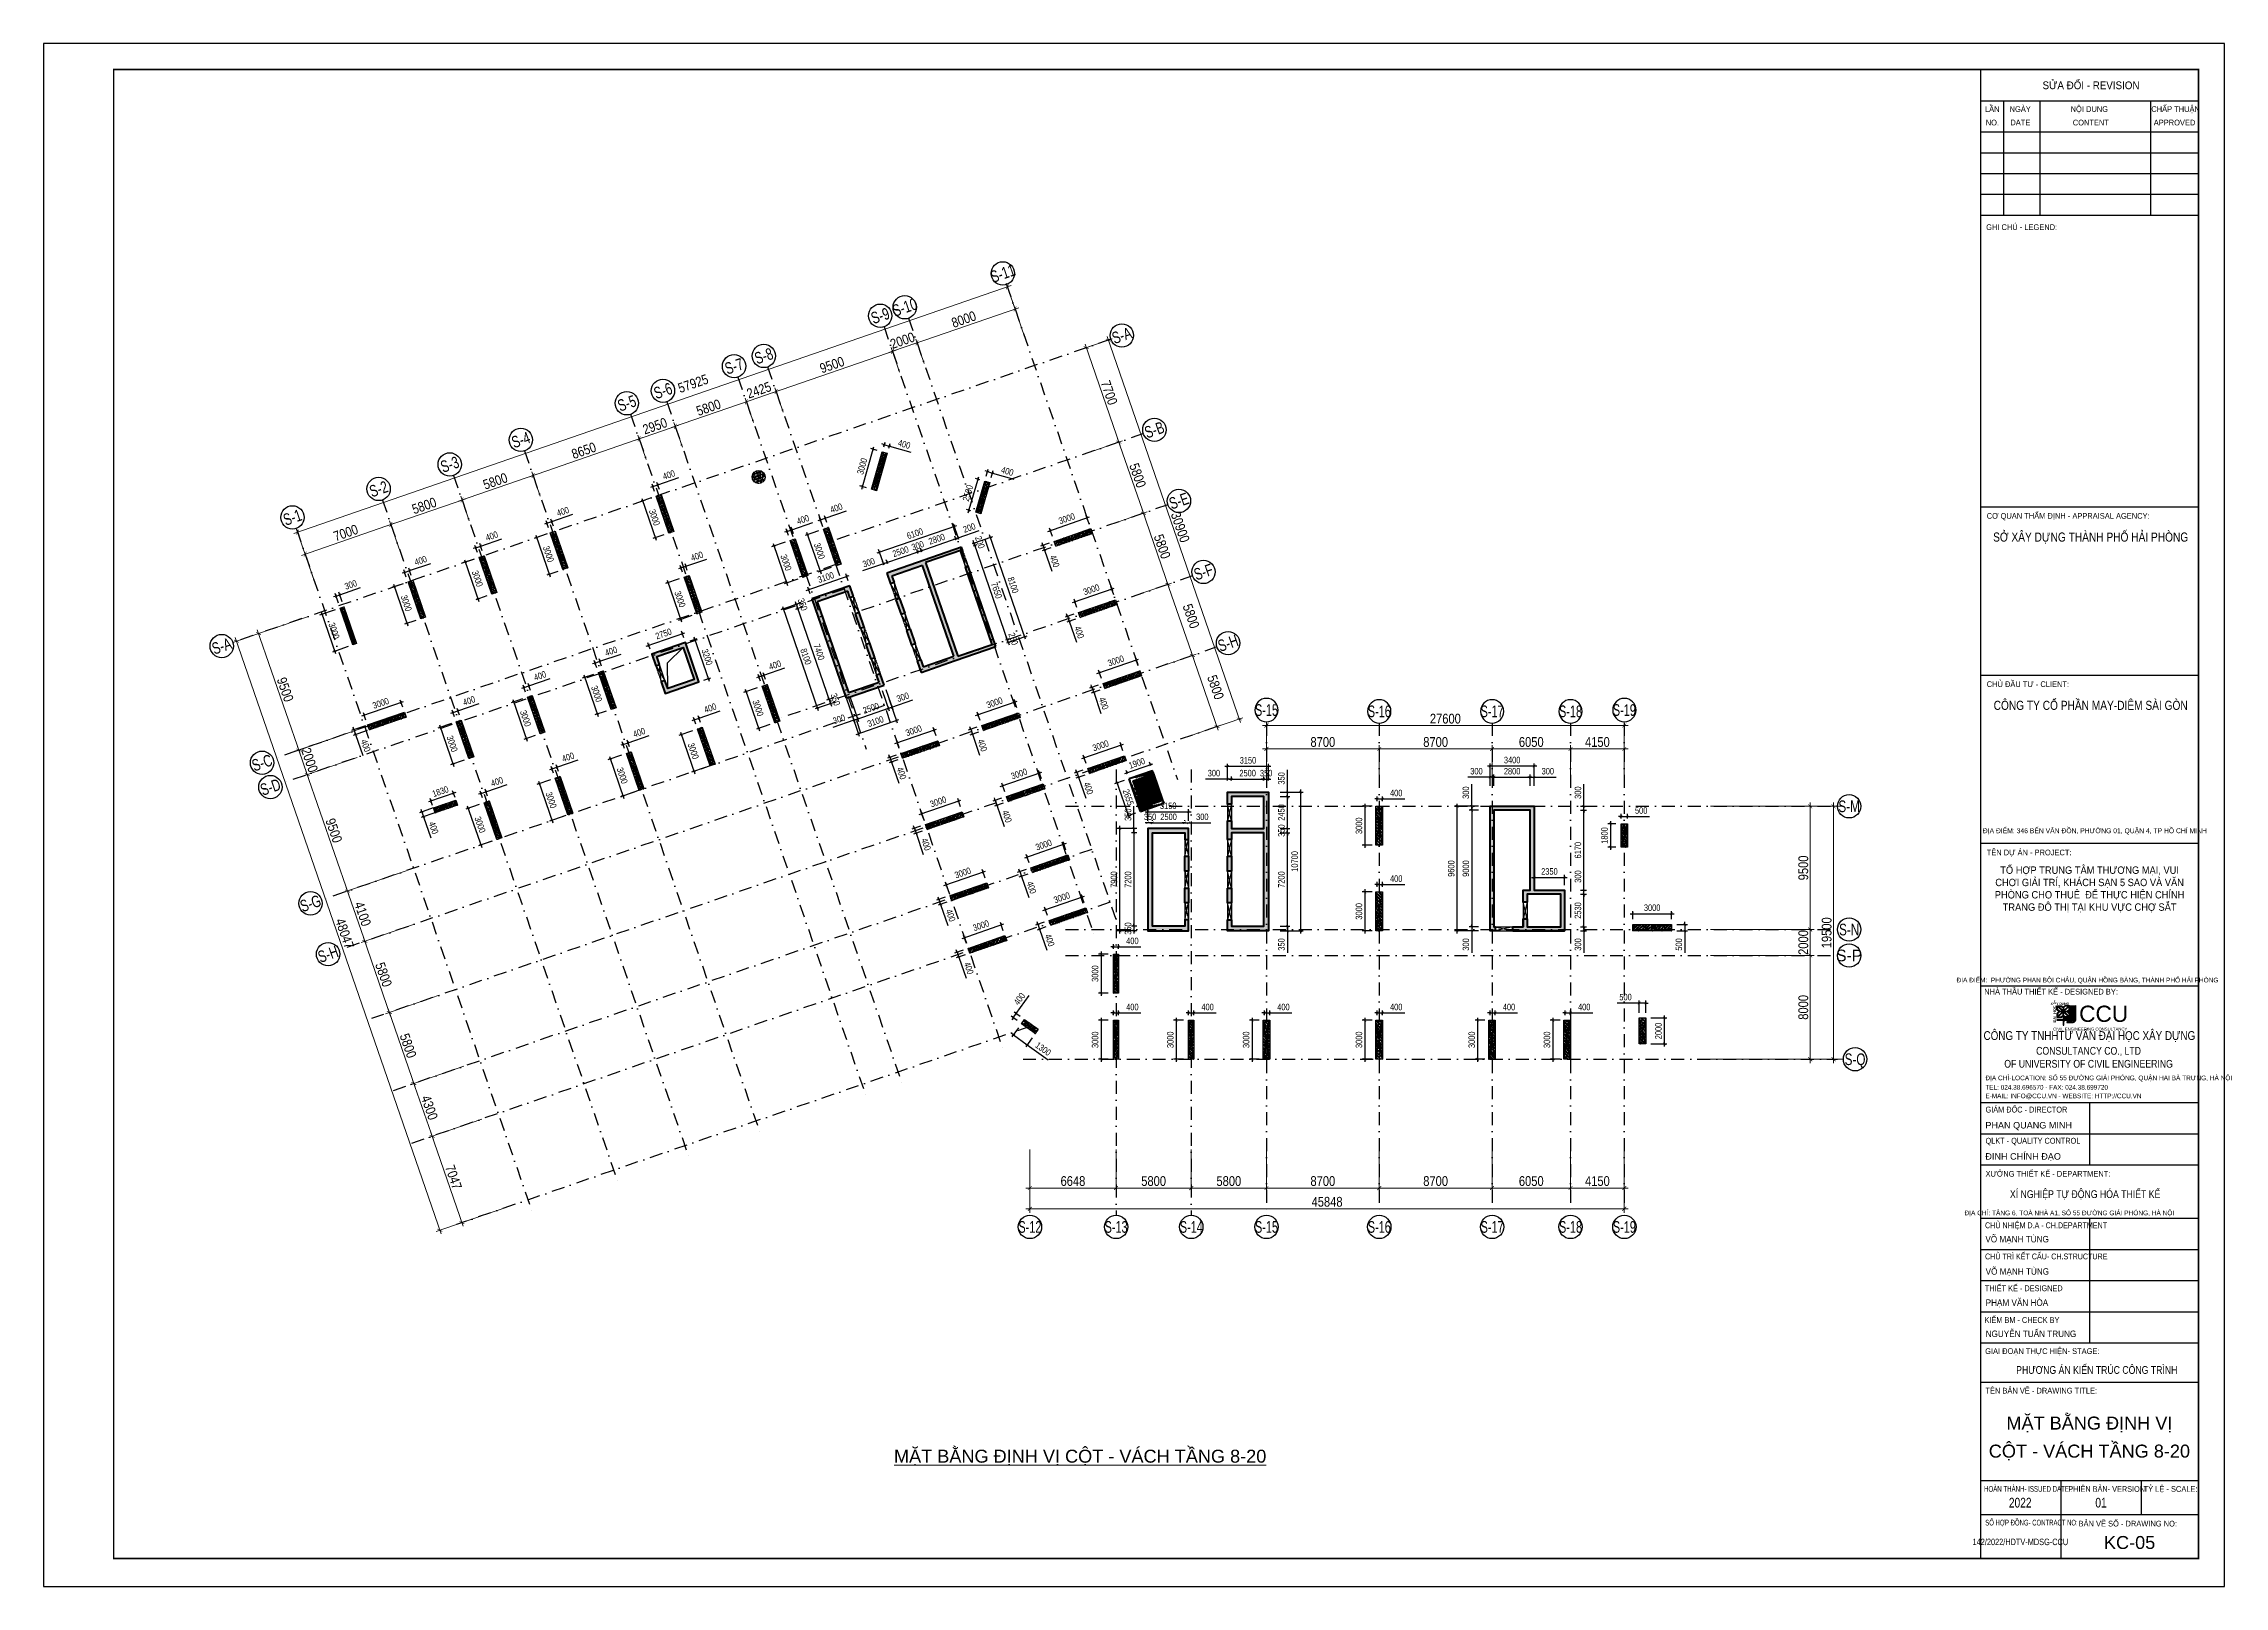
# Model space of a CAD drawing. Header units: millimetres. Extents: x 13965 to 1327256, y -72704 to 46237.
# Drawn here: x 13965 to 182165, y -72704 to 46237 of the extents above; entities that cross this region are included whole.
import ezdxf
from ezdxf.enums import TextEntityAlignment as Align

# ---------------------------------------------------------------- set-up
doc = ezdxf.new("R2010")
doc.units = ezdxf.units.MM
doc.header["$MEASUREMENT"] = 0
doc.linetypes.add('DASHDOT', pattern=[1, 0.5, -0.25, 0, -0.25])
doc.linetypes.add('DASHED', pattern=[4.5, 3, -1.5])
for name, color, linetype in [('AUDIT_I_220807103235-17', 50, 'Continuous'), ('ccu11-Dim', 8, 'Continuous'), ('ccu11-Khuat', 9, 'DASHED'), ('ccu11-Thay', 7, 'Continuous'), ('ccu12-Manh', 8, 'Continuous'), ('KC2-DIM', 251, 'Continuous'), ('KT-Dim', 8, 'Continuous'), ('KT-Hatch', 251, 'Continuous'), ('KT-Luoi truc South Tower', 8, 'DASHDOT'), ('ST_MBDV Cot vach 220805$0$AUDIT_I_220805193045-1', 50, 'Continuous'), ('xref.asix of  podium$0$xref.asix of  podium$0$Xref_ST_MBDV Cot vach 30.7.2022$0$KT-Net cot vach', 6, 'Continuous'), ('Xref_ST_MBDV Cot vach 30.7.2022|Xref_ST_MBDV Cot vach 30.7.2022|Xref_ST_MBDV Cot vach 30.7.2022|Xref_ST_MBDV Cot vach 30.7.2022|A-GRID-SYM', 50, 'Continuous'), ('Xref_ST_MBDV Cot vach 30.7.2022|Xref_ST_MBDV Cot vach 30.7.2022|Xref_ST_MBDV Cot vach 30.7.2022|Xref_ST_MBDV Cot vach 30.7.2022|ccu12-Hatch', 250, 'Continuous'), ('Xref_ST_MBDV Cot vach 30.7.2022|Xref_ST_MBDV Cot vach 30.7.2022|Xref_ST_MBDV Cot vach 30.7.2022|Xref_ST_MBDV Cot vach 30.7.2022|KC-Betong', 6, 'Continuous')]:
    doc.layers.add(name, color=color, linetype=linetype)
for name, color, linetype, lineweight in [('khung', 7, 'Continuous', 60), ('KT-Chu viet', 255, 'Continuous', 20), ('KT-Kich thuoc', 159, 'Continuous', 18), ('KT-Net cot vach', 6, 'Continuous', 50), ('KT-Net thay', 7, 'Continuous', 15), ('ST_MBDV Cot vach 220805$0$Xref_ST_MBDV Cot vach 30.7.2022$0$KT-Net cot vach', 6, 'Continuous', 50), ('TEXT', 7, 'Continuous', 5), ('xref.asix of  podium$0$xref.asix of  podium$0$ST_MBDV Cot vach 220805$0$KT-Net cot vach', 6, 'Continuous', 50), ('Xref_ST_MBDV Cot vach 30.7.2022$0$KT-Net cot vach', 6, 'Continuous', 50), ('Xref_ST_MBDV Cot vach 30.7.2022|Xref_ST_MBDV Cot vach 30.7.2022|Xref_ST_MBDV Cot vach 30.7.2022|Xref_ST_MBDV Cot vach 30.7.2022|ccu12-Tencaukien', 9, 'Continuous', 15)]:
    doc.layers.add(name, color=color, linetype=linetype, lineweight=lineweight)
doc.styles.add('51KHUNG TEN$0$khung ten A1$1$Standard', font='', dxfattribs={"width": 0.9})
doc.styles.add('Arial', font='arial.ttf', dxfattribs={"width": 0.7})
doc.styles.add('Arial Narrow', font='ARIALN.TTF')
doc.styles.add('HBA-Text', font='GOTHIC.TTF')
doc.styles.add('Khung ten KT A2$0$Khung A2$0$Khung A2$0$khung ten A1$1$Standard', font='')
doc.styles.add('SD-T2-B', font='arialbd.ttf')
doc.styles.add('ST_MBDV Cot vach 220805$0$HBA-Text', font='GOTHIC.TTF')
doc.styles.get('51KHUNG TEN$0$khung ten A1$1$Standard').set_extended_font_data('.VnArialH')
doc.styles.get('Khung ten KT A2$0$Khung A2$0$Khung A2$0$khung ten A1$1$Standard').set_extended_font_data('.VnArialH')
doc.dimstyles.new('ccu12-200', dxfattribs={"dimscale": 200, "dimtxt": 2.5, "dimasz": 1, "dimexe": 1, "dimexo": 2, "dimgap": 1, "dimtad": 1, "dimdec": 0, "dimdsep": 46, "dimtxsty": 'Arial Narrow', "dimblk": 'ARCHTICK', "dimcen": -1, "dimdle": 1, "dimclrd": 256, "dimclre": 256, "dimclrt": 3, "dimadec": 0, "dimazin": 2, "dimtfac": 0.1, "dimtdec": 0, "dimtmove": 0, "dimatfit": 1, "dimldrblk": 'ARCHTICK', "dimfxl": 1, "dimtvp": 0.833333, "dimtolj": 1, "dimtzin": 12, "dimarcsym": 0})
doc.dimstyles.new('CCU_1-300', dxfattribs={"dimscale": 300, "dimtxt": 2.5, "dimasz": 1, "dimexe": 1, "dimexo": 2, "dimgap": 0.5, "dimtad": 1, "dimdec": 0, "dimdsep": 46, "dimtxsty": 'Arial Narrow', "dimblk": 'ARCHTICK', "dimcen": -1, "dimdle": 1, "dimclrd": 256, "dimclre": 256, "dimclrt": 3, "dimadec": 0, "dimazin": 2, "dimtfac": 0.1, "dimtdec": 0, "dimtix": 1, "dimtmove": 2, "dimatfit": 1, "dimfxl": 1, "dimtvp": 0.833333, "dimtolj": 1, "dimtzin": 12, "dimarcsym": 0})
pattern_1 = [(50, (-550, 3050), (286.904, -25.101), [30, -330]), (355, (-550, 3050), (-55.5, 300.877), [24, -264]), (100.451, (-526.1, 3047.9), (231.404, 275.776), [25.496, -280.457]), (46.184, (-550, 3130), (426.896, -66.208), [45, -495]), (96.636, (-514.43, 3124.5), (373.865, 389.647), [38.244, -420.685]), (351.184, (-550, 3130), (373.865, 389.65), [36, -396]), (21, (-510, 3110), (238.763, -161.048), [30, -330]), (326, (-510, 3110), (97.326, 290.06), [24, -264]), (71.451, (-490.1, 3096.58), (336.09, 129.012), [25.496, -280.457]), (37.5, (-550, 3050), (4.864, 133.1575), [0, -260.8, 0, -268, 0, -265]), (7.5, (-550, 3050), (105.228, 157.7647), [0, -152.8, 0, -254.8, 0, -101]), (327.5, (-639.2, 3050), (213.529, -9.022), [0, -100, 0, -312, 0, -414]), (317.5, (-679.2, 3050), (233.274, 40.042), [0, -130, 0, -207.2, 0, -294]), (45, (-550, 3050), (-120.208, 120.208), []), (45, (-550, 3099), (-120.208, 120.208), [])]

msp = doc.modelspace()

# ---------------------------------------------------------------- texts
at = {"layer": 'ccu11-Dim', "color": 31, "style": 'Arial'}
for s, p in [('MẶT BẰNG ĐỊNH VỊ', (171754.6, -60114.9)), ('CỘT - VÁCH TẦNG 8-20', (171754.6, -62276.8)), ('KC-05', (174852.6, -69322.4))]:
    msp.add_text(s, height=1000, dxfattribs=at).set_placement(p, align=Align.MIDDLE_CENTER)
at = {"layer": 'Xref_ST_MBDV Cot vach 30.7.2022|Xref_ST_MBDV Cot vach 30.7.2022|Xref_ST_MBDV Cot vach 30.7.2022|Xref_ST_MBDV Cot vach 30.7.2022|ccu12-Tencaukien', "color": 31, "style": 'Arial'}
msp.add_text('%%UMẶT BẰNG ĐỊNH VỊ CỘT - VÁCH TẦNG 8-20', height=1000, dxfattribs=at).set_placement((93912, -63167.5, 0.1), align=Align.CENTER)

# ---------------------------------------------------------------- blocks, each defined once
blk = doc.blocks.new('_ArchTick')
at = {"color": 0, "const_width": 0.15}
blk.add_lwpolyline([(-0.5, -0.5), (0.5, 0.5)], dxfattribs=at)
blk = doc.blocks.new('*D1040')
at = {"layer": 'Defpoints', "color": 0, "transparency": 16777216}
for p in [(-45982, 48779), (-41521, 44184), (-44090, 43297, 0)]:
    blk.add_point(p, dxfattribs=at)
at = {"layer": 'KT-Kich thuoc', "lineweight": -2, "transparency": 16777216}
for p, q in [((-45415, 48975), (-43130, 49764)), ((-43511, 49950), (-41423, 43900)), ((-43523, 43493), (-41237, 44282))]:
    blk.add_line(p, q, dxfattribs=at)
at = {"layer": 'KT-Kich thuoc', "lineweight": -2, "transparency": 16777216, "xscale": 300, "yscale": 300, "zscale": 300}
for p, rotation in [((-43414, 49666), 109.0471074798708), ((-41521, 44184), 289.0471074798708)]:
    blk.add_blockref('_ArchTick', p, dxfattribs=dict(at, rotation=rotation))
at = {"layer": 'KT-Kich thuoc', "color": 3, "transparency": 16777216, "insert": (-41963, 47099), "char_height": 750, "attachment_point": 5, "rotation": 289.04711, "style": 'Arial Narrow'}
blk.add_mtext('\\A1;5800', dxfattribs=at)
blk = doc.blocks.new('*D1041')
at = {"layer": 'Defpoints', "color": 0, "transparency": 16777216}
for p in [(-47874, 54262, 0), (-45982, 48779), (-43413, 49666)]:
    blk.add_point(p, dxfattribs=at)
at = {"layer": 'KT-Kich thuoc', "lineweight": -2, "transparency": 16777216}
for p, q in [((-47307, 54458), (-45022, 55247)), ((-45404, 55432), (-43315, 49383)), ((-45415, 48975), (-43129, 49764))]:
    blk.add_line(p, q, dxfattribs=at)
at = {"layer": 'KT-Kich thuoc', "lineweight": -2, "transparency": 16777216, "xscale": 300, "yscale": 300, "zscale": 300}
for p, rotation in [((-45306, 55149), 109.0471074798708), ((-43413, 49666), 289.0471074798708)]:
    blk.add_blockref('_ArchTick', p, dxfattribs=dict(at, rotation=rotation))
at = {"layer": 'KT-Kich thuoc', "color": 3, "transparency": 16777216, "insert": (-43856, 52582), "char_height": 750, "attachment_point": 5, "rotation": 289.04711, "style": 'Arial Narrow'}
blk.add_mtext('\\A1;5800', dxfattribs=at)
blk = doc.blocks.new('*D1042')
at = {"layer": 'Defpoints', "color": 0, "transparency": 16777216}
for p in [(-107244, 41911, 0), (-103322, 33214, 0), (-108556, 31407)]:
    blk.add_point(p, dxfattribs=at)
at = {"layer": 'KT-Kich thuoc', "lineweight": -2, "transparency": 16777216}
for p, q in [((-107811, 41715), (-111940, 40289)), ((-111755, 40671), (-108459, 31124)), ((-103889, 33019), (-108840, 31309))]:
    blk.add_line(p, q, dxfattribs=at)
at = {"layer": 'KT-Kich thuoc', "lineweight": -2, "transparency": 16777216, "xscale": 300, "yscale": 300, "zscale": 300}
for p, rotation in [((-111657, 40387), 109.0471379637702), ((-108556, 31407), 289.0471379637702)]:
    blk.add_blockref('_ArchTick', p, dxfattribs=dict(at, rotation=rotation))
at = {"layer": 'KT-Kich thuoc', "color": 3, "transparency": 16777216, "insert": (-109603, 36071), "char_height": 750, "attachment_point": 5, "rotation": 289.04714, "style": 'Arial Narrow'}
blk.add_mtext('\\A1;9500', dxfattribs=at)
blk = doc.blocks.new('*D1043')
at = {"layer": 'Defpoints', "color": 0, "transparency": 16777216}
for p in [(-103491, 31041, 0), (-99707, 22296), (-104803, 20537)]:
    blk.add_point(p, dxfattribs=at)
at = {"layer": 'KT-Kich thuoc', "lineweight": -2, "transparency": 16777216}
for p, q in [((-104058, 30845), (-108187, 29419)), ((-108002, 29801), (-104706, 20253)), ((-100274, 22101), (-105087, 20439))]:
    blk.add_line(p, q, dxfattribs=at)
at = {"layer": 'KT-Kich thuoc', "lineweight": -2, "transparency": 16777216, "xscale": 300, "yscale": 300, "zscale": 300}
for p, rotation in [((-107904, 29517), 109.0471379637702), ((-104803, 20537), 289.0471379637702)]:
    blk.add_blockref('_ArchTick', p, dxfattribs=dict(at, rotation=rotation))
at = {"layer": 'KT-Kich thuoc', "color": 3, "transparency": 16777216, "insert": (-105850, 25201), "char_height": 750, "attachment_point": 5, "rotation": 289.04714, "style": 'Arial Narrow'}
blk.add_mtext('\\A1;9500', dxfattribs=at)
blk = doc.blocks.new('*D1044')
at = {"layer": 'Defpoints', "color": 0, "transparency": 16777216}
for p in [(-104143, 32931, 0), (-103491, 31041, 0), (-107904, 29517)]:
    blk.add_point(p, dxfattribs=at)
at = {"layer": 'KT-Kich thuoc', "lineweight": -2, "transparency": 16777216}
for p, q in [((-104711, 32735), (-108840, 31310)), ((-108557, 31407), (-108654, 31691)), ((-108557, 31407), (-107904, 29517)), ((-104058, 30845), (-108187, 29419)), ((-107904, 29517), (-107806, 29233))]:
    blk.add_line(p, q, dxfattribs=at)
at = {"layer": 'KT-Kich thuoc', "lineweight": -2, "transparency": 16777216, "xscale": 300, "yscale": 300, "zscale": 300}
for p, rotation in [((-108557, 31407), 289.0471379637702), ((-107904, 29517), 109.0471379637702)]:
    blk.add_blockref('_ArchTick', p, dxfattribs=dict(at, rotation=rotation))
at = {"layer": 'KT-Kich thuoc', "color": 3, "transparency": 16777216, "insert": (-107726, 30636), "char_height": 750, "attachment_point": 5, "rotation": 289.04714, "style": 'Arial Narrow'}
blk.add_mtext('\\A1;2000', dxfattribs=at)
blk = doc.blocks.new('ST_MBDV Cot vach 220805$0$GRID-SYM-flat-103')
at = {"layer": 'ST_MBDV Cot vach 220805$0$AUDIT_I_220805193045-1'}
blk.add_circle((0, 0, 0), 900, dxfattribs=at)
at = {"layer": 'ST_MBDV Cot vach 220805$0$AUDIT_I_220805193045-1', "style": 'ST_MBDV Cot vach 220805$0$HBA-Text'}
blk.add_attdef('GRID', text='', height=900, rotation=19.04714, dxfattribs=at).set_placement((0, 0, 0), align=Align.MIDDLE_CENTER)
blk = doc.blocks.new('*D1045')
at = {"layer": 'Defpoints', "color": 0, "transparency": 16777216}
for p in [(-44089, 43297, 0), (-39628, 38701), (-42197, 37814, 0)]:
    blk.add_point(p, dxfattribs=at)
at = {"layer": 'KT-Kich thuoc', "lineweight": -2, "transparency": 16777216}
for p, q in [((-43522, 43493), (-41237, 44282)), ((-41619, 44467), (-39530, 38418)), ((-41630, 38010), (-39344, 38799))]:
    blk.add_line(p, q, dxfattribs=at)
at = {"layer": 'KT-Kich thuoc', "lineweight": -2, "transparency": 16777216, "xscale": 300, "yscale": 300, "zscale": 300}
for p, rotation in [((-41521, 44184), 109.0471074798708), ((-39628, 38701), 289.0471074798708)]:
    blk.add_blockref('_ArchTick', p, dxfattribs=dict(at, rotation=rotation))
at = {"layer": 'KT-Kich thuoc', "color": 3, "transparency": 16777216, "insert": (-39739, 41731), "char_height": 750, "attachment_point": 5, "rotation": 289.04711, "style": 'Arial Narrow'}
blk.add_mtext('\\A1;5800', dxfattribs=at)
blk = doc.blocks.new('*D1046')
at = {"layer": 'Defpoints', "color": 0, "transparency": 16777216}
for p in [(-42197, 37814, 0), (-40305, 32332, 0), (-37735, 33219)]:
    blk.add_point(p, dxfattribs=at)
at = {"layer": 'KT-Kich thuoc', "lineweight": -2, "transparency": 16777216}
for p, q in [((-41630, 38010), (-39344, 38799)), ((-39726, 38985), (-37637, 32935)), ((-39737, 32528), (-37452, 33317))]:
    blk.add_line(p, q, dxfattribs=at)
at = {"layer": 'KT-Kich thuoc', "lineweight": -2, "transparency": 16777216, "xscale": 300, "yscale": 300, "zscale": 300}
for p, rotation in [((-39628, 38701), 109.0471074798708), ((-37735, 33219), 289.0471074798708)]:
    blk.add_blockref('_ArchTick', p, dxfattribs=dict(at, rotation=rotation))
at = {"layer": 'KT-Kich thuoc', "color": 3, "transparency": 16777216, "insert": (-37846, 36248), "char_height": 750, "attachment_point": 5, "rotation": 289.04711, "style": 'Arial Narrow'}
blk.add_mtext('\\A1;5800', dxfattribs=at)
blk = doc.blocks.new('*D1047')
at = {"layer": 'Defpoints', "color": 0, "transparency": 16777216}
for p in [(-52171, 1204), (-6323, 1204), (-6323, -3959)]:
    blk.add_point(p, dxfattribs=at)
at = {"layer": 'KT-Kich thuoc', "lineweight": -2, "transparency": 16777216}
for p, q in [((-52171, 604), (-52171, -4259)), ((-6323, 604), (-6323, -4259)), ((-52471, -3959), (-6023, -3959))]:
    blk.add_line(p, q, dxfattribs=at)
at = {"layer": 'KT-Kich thuoc', "lineweight": -2, "transparency": 16777216, "xscale": 300, "yscale": 300, "zscale": 300, "rotation": 180}
blk.add_blockref('_ArchTick', (-52171, -3959), dxfattribs=at)
at = {"layer": 'KT-Kich thuoc', "lineweight": -2, "transparency": 16777216, "xscale": 300, "yscale": 300, "zscale": 300}
blk.add_blockref('_ArchTick', (-6323, -3959), dxfattribs=at)
at = {"layer": 'KT-Kich thuoc', "color": 3, "transparency": 16777216, "insert": (-29247, -3426), "char_height": 750, "attachment_point": 5, "style": 'Arial Narrow'}
blk.add_mtext('\\A1;45848', dxfattribs=at)
blk = doc.blocks.new('*D1048')
at = {"layer": 'Defpoints', "color": 0, "transparency": 16777216}
for p in [(-265, 27070), (-265, 7570), (9819, 7570)]:
    blk.add_point(p, dxfattribs=at)
at = {"layer": 'KT-Kich thuoc', "lineweight": -2, "transparency": 16777216}
for p, q in [((335, 27070), (10119, 27070)), ((9819, 27370), (9819, 7270)), ((335, 7570), (10119, 7570))]:
    blk.add_line(p, q, dxfattribs=at)
at = {"layer": 'KT-Kich thuoc', "lineweight": -2, "transparency": 16777216, "xscale": 300, "yscale": 300, "zscale": 300}
for p, rotation in [((9819, 27070), 90), ((9819, 7570), 270)]:
    blk.add_blockref('_ArchTick', p, dxfattribs=dict(at, rotation=rotation))
at = {"layer": 'KT-Kich thuoc', "color": 3, "transparency": 16777216, "insert": (9286, 17320), "char_height": 750, "attachment_point": 5, "rotation": 90, "style": 'Arial Narrow'}
blk.add_mtext('\\A1;19500', dxfattribs=at)
blk = doc.blocks.new('*D1049')
at = {"layer": 'Defpoints', "color": 0, "transparency": 16777216}
for p in [(-52171, 1204), (-45523, 1204, 0), (-45523, -2359)]:
    blk.add_point(p, dxfattribs=at)
at = {"layer": 'KT-Kich thuoc', "lineweight": -2, "transparency": 16777216}
for p, q in [((-52171, 604), (-52171, -2659)), ((-45523, 604), (-45523, -2659)), ((-52471, -2359), (-45223, -2359))]:
    blk.add_line(p, q, dxfattribs=at)
at = {"layer": 'KT-Kich thuoc', "lineweight": -2, "transparency": 16777216, "xscale": 300, "yscale": 300, "zscale": 300, "rotation": 180}
blk.add_blockref('_ArchTick', (-52171, -2359), dxfattribs=at)
at = {"layer": 'KT-Kich thuoc', "lineweight": -2, "transparency": 16777216, "xscale": 300, "yscale": 300, "zscale": 300}
blk.add_blockref('_ArchTick', (-45523, -2359), dxfattribs=at)
at = {"layer": 'KT-Kich thuoc', "color": 3, "transparency": 16777216, "insert": (-48847, -1826), "char_height": 750, "attachment_point": 5, "style": 'Arial Narrow'}
blk.add_mtext('\\A1;6648', dxfattribs=at)
blk = doc.blocks.new('*D1050')
at = {"layer": 'Defpoints', "color": 0, "transparency": 16777216}
for p in [(-110864, 40661, 0), (-91942, -3636), (-97678, -5616)]:
    blk.add_point(p, dxfattribs=at)
at = {"layer": 'KT-Kich thuoc', "lineweight": -2, "transparency": 16777216}
for p, q in [((-111431, 40465), (-113642, 39702)), ((-113456, 40083), (-97581, -5900)), ((-92509, -3831), (-97962, -5714))]:
    blk.add_line(p, q, dxfattribs=at)
at = {"layer": 'KT-Kich thuoc', "lineweight": -2, "transparency": 16777216, "xscale": 300, "yscale": 300, "zscale": 300}
for p, rotation in [((-113358, 39800), 109.0471379637702), ((-97678, -5616), 289.0471379637702)]:
    blk.add_blockref('_ArchTick', p, dxfattribs=dict(at, rotation=rotation))
at = {"layer": 'KT-Kich thuoc', "color": 3, "transparency": 16777216, "insert": (-105015, 17266), "char_height": 750, "attachment_point": 5, "rotation": 289.04714, "style": 'Arial Narrow'}
blk.add_mtext('\\A1;48047', dxfattribs=at)
blk = doc.blocks.new('*D1051')
at = {"layer": 'Defpoints', "color": 0, "transparency": 16777216}
for p in [(-100390, 22061, 0), (-99052, 18185, 0), (-103465, 16661)]:
    blk.add_point(p, dxfattribs=at)
at = {"layer": 'KT-Kich thuoc', "lineweight": -2, "transparency": 16777216}
for p, q in [((-100958, 21865), (-105087, 20439)), ((-104901, 20820), (-103368, 16378)), ((-99620, 17989), (-103749, 16563))]:
    blk.add_line(p, q, dxfattribs=at)
at = {"layer": 'KT-Kich thuoc', "lineweight": -2, "transparency": 16777216, "xscale": 300, "yscale": 300, "zscale": 300}
for p, rotation in [((-104803, 20537), 109.0471379637702), ((-103465, 16661), 289.0471379637702)]:
    blk.add_blockref('_ArchTick', p, dxfattribs=dict(at, rotation=rotation))
at = {"layer": 'KT-Kich thuoc', "color": 3, "transparency": 16777216, "insert": (-103631, 18773), "char_height": 750, "attachment_point": 5, "rotation": 289.04714, "style": 'Arial Narrow'}
blk.add_mtext('\\A1;4100', dxfattribs=at)
blk = doc.blocks.new('*D1052')
at = {"layer": 'Defpoints', "color": 0, "transparency": 16777216}
for p in [(-99052, 18185, 0), (-97162, 12702, 0), (-101573, 11179)]:
    blk.add_point(p, dxfattribs=at)
at = {"layer": 'KT-Kich thuoc', "lineweight": -2, "transparency": 16777216}
for p, q in [((-99620, 17989), (-103749, 16564)), ((-103563, 16945), (-101475, 10896)), ((-97729, 12506), (-101856, 11081))]:
    blk.add_line(p, q, dxfattribs=at)
at = {"layer": 'KT-Kich thuoc', "lineweight": -2, "transparency": 16777216, "xscale": 300, "yscale": 300, "zscale": 300}
for p, rotation in [((-103466, 16662), 109.0471379637702), ((-101573, 11179), 289.0471379637702)]:
    blk.add_blockref('_ArchTick', p, dxfattribs=dict(at, rotation=rotation))
at = {"layer": 'KT-Kich thuoc', "color": 3, "transparency": 16777216, "insert": (-102015, 14094), "char_height": 750, "attachment_point": 5, "rotation": 289.04714, "style": 'Arial Narrow'}
blk.add_mtext('\\A1;5800', dxfattribs=at)
blk = doc.blocks.new('*D1053')
at = {"layer": 'Defpoints', "color": 0, "transparency": 16777216}
for p in [(-97162, 12702, 0), (-95267, 7220, 0), (-99682, 5696)]:
    blk.add_point(p, dxfattribs=at)
at = {"layer": 'KT-Kich thuoc', "lineweight": -2, "transparency": 16777216}
for p, q in [((-97729, 12506), (-101858, 11080)), ((-101673, 11462), (-99584, 5412)), ((-95834, 7024), (-99966, 5598))]:
    blk.add_line(p, q, dxfattribs=at)
at = {"layer": 'KT-Kich thuoc', "lineweight": -2, "transparency": 16777216, "xscale": 300, "yscale": 300, "zscale": 300}
for p, rotation in [((-101575, 11178), 109.0471379637702), ((-99682, 5696), 289.0471379637702)]:
    blk.add_blockref('_ArchTick', p, dxfattribs=dict(at, rotation=rotation))
at = {"layer": 'KT-Kich thuoc', "color": 3, "transparency": 16777216, "insert": (-100125, 8611), "char_height": 750, "attachment_point": 5, "rotation": 289.04714, "style": 'Arial Narrow'}
blk.add_mtext('\\A1;5800', dxfattribs=at)
blk = doc.blocks.new('*D1054')
at = {"layer": 'Defpoints', "color": 0, "transparency": 16777216}
for p in [(-95267, 7220, 0), (-93864, 3156, 0), (-98277, 1632)]:
    blk.add_point(p, dxfattribs=at)
at = {"layer": 'KT-Kich thuoc', "lineweight": -2, "transparency": 16777216}
for p, q in [((-95834, 7024), (-99963, 5599)), ((-99778, 5980), (-98179, 1348)), ((-94431, 2960), (-98560, 1534))]:
    blk.add_line(p, q, dxfattribs=at)
at = {"layer": 'KT-Kich thuoc', "lineweight": -2, "transparency": 16777216, "xscale": 300, "yscale": 300, "zscale": 300}
for p, rotation in [((-99680, 5697), 109.0471379637702), ((-98277, 1632), 289.0471379637702)]:
    blk.add_blockref('_ArchTick', p, dxfattribs=dict(at, rotation=rotation))
at = {"layer": 'KT-Kich thuoc', "color": 3, "transparency": 16777216, "insert": (-98475, 3838), "char_height": 750, "attachment_point": 5, "rotation": 289.04714, "style": 'Arial Narrow'}
blk.add_mtext('\\A1;4300', dxfattribs=at)
blk = doc.blocks.new('*D1055')
at = {"layer": 'Defpoints', "color": 0, "transparency": 16777216}
for p in [(-93864, 3156, 0), (-95977, -5029), (-91564, -3505, 0)]:
    blk.add_point(p, dxfattribs=at)
at = {"layer": 'KT-Kich thuoc', "lineweight": -2, "transparency": 16777216}
for p, q in [((-94431, 2960), (-98560, 1534)), ((-98375, 1916), (-95879, -5312)), ((-92131, -3701), (-96261, -5127))]:
    blk.add_line(p, q, dxfattribs=at)
at = {"layer": 'KT-Kich thuoc', "lineweight": -2, "transparency": 16777216, "xscale": 300, "yscale": 300, "zscale": 300}
for p, rotation in [((-98277, 1632), 109.0471379637702), ((-95977, -5029), 289.0471379637702)]:
    blk.add_blockref('_ArchTick', p, dxfattribs=dict(at, rotation=rotation))
at = {"layer": 'KT-Kich thuoc', "color": 3, "transparency": 16777216, "insert": (-96623, -1524), "char_height": 750, "attachment_point": 5, "rotation": 289.04714, "style": 'Arial Narrow'}
blk.add_mtext('\\A1;7047', dxfattribs=at)
blk = doc.blocks.new('*D1056')
at = {"layer": 'Defpoints', "color": 0, "transparency": 16777216}
for p in [(-52359, 62652), (-108654, 48212), (-107112, 43748, 0)]:
    blk.add_point(p, dxfattribs=at)
at = {"layer": 'KT-Kich thuoc', "lineweight": -2, "transparency": 16777216}
for p, q in [((-52555, 63219), (-53998, 67400)), ((-53617, 67214), (-108937, 48114)), ((-107308, 44315), (-108751, 48496))]:
    blk.add_line(p, q, dxfattribs=at)
at = {"layer": 'KT-Kich thuoc', "lineweight": -2, "transparency": 16777216, "xscale": 300, "yscale": 300, "zscale": 300}
for p, rotation in [((-53900, 67116), 19.04771637789532), ((-108654, 48212), 199.0477163778953)]:
    blk.add_blockref('_ArchTick', p, dxfattribs=dict(at, rotation=rotation))
at = {"layer": 'KT-Kich thuoc', "color": 3, "transparency": 16777216, "insert": (-78140, 59662), "char_height": 750, "attachment_point": 5, "rotation": 19.04772, "style": 'Arial Narrow'}
blk.add_mtext('\\A1;57925', dxfattribs=at)
blk = doc.blocks.new('*D1057')
at = {"layer": 'Defpoints', "color": 0, "transparency": 16777216}
for p in [(-101450, 48795), (-100280, 45407), (-106897, 43123)]:
    blk.add_point(p, dxfattribs=at)
at = {"layer": 'KT-Kich thuoc', "lineweight": -2, "transparency": 16777216}
for p, q in [((-108350, 46413), (-101166, 48893)), ((-100476, 45974), (-101548, 49079)), ((-107092, 43690), (-108164, 46794))]:
    blk.add_line(p, q, dxfattribs=at)
for p, xscale, yscale, zscale, rotation in [((-101450, 48795), 300, 300, 300, 19.04713796427213), ((-108066, 46511), 300.0000000000001, 300.0000000000001, 300.0000000000001, 199.0471379642721)]:
    blk.add_blockref('_ArchTick', p, dxfattribs=dict(at, xscale=xscale, yscale=yscale, zscale=zscale, rotation=rotation))
at = {"layer": 'KT-Kich thuoc', "color": 3, "transparency": 16777216, "insert": (-104932, 48157), "char_height": 750, "attachment_point": 5, "rotation": 19.04714, "style": 'Arial Narrow'}
blk.add_mtext('\\A1;7000', dxfattribs=at)
blk = doc.blocks.new('*D1058')
at = {"layer": 'Defpoints', "color": 0, "transparency": 16777216}
for p in [(-95967, 50688), (-95220, 48523), (-100280, 45407)]:
    blk.add_point(p, dxfattribs=at)
at = {"layer": 'KT-Kich thuoc', "lineweight": -2, "transparency": 16777216}
for p, q in [((-101733, 48697), (-95684, 50786)), ((-95415, 49090), (-96065, 50972)), ((-100476, 45974), (-101548, 49079))]:
    blk.add_line(p, q, dxfattribs=at)
for p, xscale, yscale, zscale, rotation in [((-95967, 50688), 300, 300, 300, 19.04713796427213), ((-101450, 48795), 300.0000000000001, 300.0000000000001, 300.0000000000001, 199.0471379642721)]:
    blk.add_blockref('_ArchTick', p, dxfattribs=dict(at, xscale=xscale, yscale=yscale, zscale=zscale, rotation=rotation))
at = {"layer": 'KT-Kich thuoc', "color": 3, "transparency": 16777216, "insert": (-98882, 50245), "char_height": 750, "attachment_point": 5, "rotation": 19.04714, "style": 'Arial Narrow'}
blk.add_mtext('\\A1;5800', dxfattribs=at)
blk = doc.blocks.new('*D1059')
at = {"layer": 'Defpoints', "color": 0, "transparency": 16777216}
for p in [(-90485, 52581), (-89737, 50415), (-95220, 48523)]:
    blk.add_point(p, dxfattribs=at)
at = {"layer": 'KT-Kich thuoc', "lineweight": -2, "transparency": 16777216}
for p, q in [((-96251, 50590), (-90201, 52679)), ((-89933, 50983), (-90583, 52864)), ((-95415, 49090), (-96065, 50972))]:
    blk.add_line(p, q, dxfattribs=at)
for p, xscale, yscale, zscale, rotation in [((-90485, 52581), 300, 300, 300, 19.04713796427213), ((-95967, 50688), 300.0000000000001, 300.0000000000001, 300.0000000000001, 199.0471379642721)]:
    blk.add_blockref('_ArchTick', p, dxfattribs=dict(at, xscale=xscale, yscale=yscale, zscale=zscale, rotation=rotation))
at = {"layer": 'KT-Kich thuoc', "color": 3, "transparency": 16777216, "insert": (-93400, 52138), "char_height": 750, "attachment_point": 5, "rotation": 19.04714, "style": 'Arial Narrow'}
blk.add_mtext('\\A1;5800', dxfattribs=at)
blk = doc.blocks.new('*D1060')
at = {"layer": 'Defpoints', "color": 0, "transparency": 16777216}
for p in [(-82308, 55404), (-81561, 53238), (-89737, 50415)]:
    blk.add_point(p, dxfattribs=at)
at = {"layer": 'KT-Kich thuoc', "lineweight": -2, "transparency": 16777216}
for p, q in [((-81757, 53805), (-82406, 55687)), ((-90768, 52483), (-82025, 55502)), ((-89933, 50983), (-90583, 52864))]:
    blk.add_line(p, q, dxfattribs=at)
for p, xscale, yscale, zscale, rotation in [((-82308, 55404), 300, 300, 300, 19.04713796427213), ((-90485, 52581), 300.0000000000001, 300.0000000000001, 300.0000000000001, 199.0471379642721)]:
    blk.add_blockref('_ArchTick', p, dxfattribs=dict(at, xscale=xscale, yscale=yscale, zscale=zscale, rotation=rotation))
at = {"layer": 'KT-Kich thuoc', "color": 3, "transparency": 16777216, "insert": (-86570, 54496), "char_height": 750, "attachment_point": 5, "rotation": 19.04714, "style": 'Arial Narrow'}
blk.add_mtext('\\A1;8650', dxfattribs=at)
blk = doc.blocks.new('*D1061')
at = {"layer": 'Defpoints', "color": 0, "transparency": 16777216}
for p in [(-79520, 56366), (-78772, 54201), (-81561, 53238)]:
    blk.add_point(p, dxfattribs=at)
at = {"layer": 'KT-Kich thuoc', "lineweight": -2, "transparency": 16777216}
for p, q in [((-82592, 55306), (-79236, 56464)), ((-81757, 53805), (-82406, 55687)), ((-78968, 54768), (-79618, 56650))]:
    blk.add_line(p, q, dxfattribs=at)
for p, xscale, yscale, zscale, rotation in [((-82308, 55404), 300.0000000000001, 300.0000000000001, 300.0000000000001, 199.0471379642721), ((-79520, 56366), 300, 300, 300, 19.04713796427213)]:
    blk.add_blockref('_ArchTick', p, dxfattribs=dict(at, xscale=xscale, yscale=yscale, zscale=zscale, rotation=rotation))
at = {"layer": 'KT-Kich thuoc', "color": 3, "transparency": 16777216, "insert": (-81088, 56389), "char_height": 750, "attachment_point": 5, "rotation": 19.04714, "style": 'Arial Narrow'}
blk.add_mtext('\\A1;2950', dxfattribs=at)
blk = doc.blocks.new('*D1062')
at = {"layer": 'Defpoints', "color": 0, "transparency": 16777216}
for p in [(-74037, 58259), (-73290, 56094), (-78772, 54201)]:
    blk.add_point(p, dxfattribs=at)
at = {"layer": 'KT-Kich thuoc', "lineweight": -2, "transparency": 16777216}
for p, q in [((-79803, 56269), (-73754, 58357)), ((-73486, 56661), (-74135, 58543)), ((-78968, 54768), (-79618, 56650))]:
    blk.add_line(p, q, dxfattribs=at)
for p, xscale, yscale, zscale, rotation in [((-74037, 58259), 300, 300, 300, 19.04713796427213), ((-79520, 56366), 300.0000000000001, 300.0000000000001, 300.0000000000001, 199.0471379642721)]:
    blk.add_blockref('_ArchTick', p, dxfattribs=dict(at, xscale=xscale, yscale=yscale, zscale=zscale, rotation=rotation))
at = {"layer": 'KT-Kich thuoc', "color": 3, "transparency": 16777216, "insert": (-76953, 57817), "char_height": 750, "attachment_point": 5, "rotation": 19.04714, "style": 'Arial Narrow'}
blk.add_mtext('\\A1;5800', dxfattribs=at)
blk = doc.blocks.new('*D1063')
at = {"layer": 'Defpoints', "color": 0, "transparency": 16777216}
for p in [(-71745, 59051), (-73290, 56094), (-70998, 56885)]:
    blk.add_point(p, dxfattribs=at)
at = {"layer": 'KT-Kich thuoc', "lineweight": -2, "transparency": 16777216}
for p, q in [((-74321, 58161), (-71462, 59149)), ((-71193, 57452), (-71843, 59334)), ((-73486, 56661), (-74135, 58543))]:
    blk.add_line(p, q, dxfattribs=at)
for p, xscale, yscale, zscale, rotation in [((-71745, 59051), 300, 300, 300, 19.04713796427213), ((-74037, 58259), 300.0000000000001, 300.0000000000001, 300.0000000000001, 199.0471379642721)]:
    blk.add_blockref('_ArchTick', p, dxfattribs=dict(at, xscale=xscale, yscale=yscale, zscale=zscale, rotation=rotation))
at = {"layer": 'KT-Kich thuoc', "color": 3, "transparency": 16777216, "insert": (-73065, 59159), "char_height": 750, "attachment_point": 5, "rotation": 19.04714, "style": 'Arial Narrow'}
blk.add_mtext('\\A1;2425', dxfattribs=at)
blk = doc.blocks.new('*D1064')
at = {"layer": 'Defpoints', "color": 0, "transparency": 16777216}
for p in [(-62765, 62151), (-62018, 59985), (-70998, 56885)]:
    blk.add_point(p, dxfattribs=at)
at = {"layer": 'KT-Kich thuoc', "lineweight": -2, "transparency": 16777216}
for p, q in [((-72029, 58953), (-62482, 62249)), ((-62214, 60553), (-62863, 62435)), ((-71193, 57452), (-71843, 59334))]:
    blk.add_line(p, q, dxfattribs=at)
for p, xscale, yscale, zscale, rotation in [((-62765, 62151), 300, 300, 300, 19.04713796427213), ((-71745, 59051), 300.0000000000001, 300.0000000000001, 300.0000000000001, 199.0471379642721)]:
    blk.add_blockref('_ArchTick', p, dxfattribs=dict(at, xscale=xscale, yscale=yscale, zscale=zscale, rotation=rotation))
at = {"layer": 'KT-Kich thuoc', "color": 3, "transparency": 16777216, "insert": (-67429, 61105), "char_height": 750, "attachment_point": 5, "rotation": 19.04714, "style": 'Arial Narrow'}
blk.add_mtext('\\A1;9500', dxfattribs=at)
blk = doc.blocks.new('*D1065')
at = {"layer": 'Defpoints', "color": 0, "transparency": 16777216}
for p in [(-60875, 62804), (-60127, 60638), (-62018, 59985)]:
    blk.add_point(p, dxfattribs=at)
at = {"layer": 'KT-Kich thuoc', "lineweight": -2, "transparency": 16777216}
for p, q in [((-62214, 60553), (-62863, 62435)), ((-62765, 62151), (-60875, 62804)), ((-60323, 61205), (-60973, 63087)), ((-60875, 62804), (-60591, 62902)), ((-62765, 62151), (-63049, 62053))]:
    blk.add_line(p, q, dxfattribs=at)
for p, xscale, yscale, zscale, rotation in [((-62765, 62151), 300, 300, 300, 19.04713796427217), ((-60875, 62804), 300.0000000000001, 300.0000000000001, 300.0000000000001, 199.0471379642721)]:
    blk.add_blockref('_ArchTick', p, dxfattribs=dict(at, xscale=xscale, yscale=yscale, zscale=zscale, rotation=rotation))
at = {"layer": 'KT-Kich thuoc', "color": 3, "transparency": 16777216, "insert": (-61994, 62981), "char_height": 750, "attachment_point": 5, "rotation": 19.04714, "style": 'Arial Narrow'}
blk.add_mtext('\\A1;2000', dxfattribs=at)
blk = doc.blocks.new('*D1066')
at = {"layer": 'Defpoints', "color": 0, "transparency": 16777216}
for p in [(-53313, 65414), (-52565, 63249), (-60127, 60638)]:
    blk.add_point(p, dxfattribs=at)
at = {"layer": 'KT-Kich thuoc', "lineweight": -2, "transparency": 16777216}
for p, q in [((-52761, 63816), (-53411, 65698)), ((-61158, 62706), (-53029, 65512)), ((-60323, 61205), (-60973, 63087))]:
    blk.add_line(p, q, dxfattribs=at)
for p, xscale, yscale, zscale, rotation in [((-53313, 65414), 300, 300, 300, 19.04713796427213), ((-60875, 62804), 300.0000000000001, 300.0000000000001, 300.0000000000001, 199.0471379642721)]:
    blk.add_blockref('_ArchTick', p, dxfattribs=dict(at, xscale=xscale, yscale=yscale, zscale=zscale, rotation=rotation))
at = {"layer": 'KT-Kich thuoc', "color": 3, "transparency": 16777216, "insert": (-57268, 64613), "char_height": 750, "attachment_point": 5, "rotation": 19.04714, "style": 'Arial Narrow'}
blk.add_mtext('\\A1;8000', dxfattribs=at)
blk = doc.blocks.new('*D1067')
at = {"layer": 'Defpoints', "color": 0, "transparency": 16777216}
for p in [(-48876, 62062, 0), (-36033, 33807), (-38792, 32854, 0)]:
    blk.add_point(p, dxfattribs=at)
at = {"layer": 'KT-Kich thuoc', "lineweight": -2, "transparency": 16777216}
for p, q in [((-48308, 62258), (-45834, 63113)), ((-46215, 63298), (-35935, 33523)), ((-38225, 33050), (-35749, 33904))]:
    blk.add_line(p, q, dxfattribs=at)
at = {"layer": 'KT-Kich thuoc', "lineweight": -2, "transparency": 16777216, "xscale": 300, "yscale": 300, "zscale": 300}
for p, rotation in [((-46117, 63015), 109.0471074798708), ((-36033, 33807), 289.0471074798708)]:
    blk.add_blockref('_ArchTick', p, dxfattribs=dict(at, rotation=rotation))
at = {"layer": 'KT-Kich thuoc', "color": 3, "transparency": 16777216, "insert": (-40571, 48585), "char_height": 750, "attachment_point": 5, "rotation": 289.04711, "style": 'Arial Narrow'}
blk.add_mtext('\\A1;30900', dxfattribs=at)
blk = doc.blocks.new('*D1068')
at = {"layer": 'Defpoints', "color": 0, "transparency": 16777216}
for p in [(-47819, 62427), (-48876, 62062), (-47874, 54262)]:
    blk.add_point(p, dxfattribs=at)
at = {"layer": 'KT-Kich thuoc', "lineweight": -2, "transparency": 16777216}
for p, q in [((-48308, 62258), (-47535, 62525)), ((-45208, 54865), (-47916, 62711)), ((-47307, 54458), (-45022, 55247))]:
    blk.add_line(p, q, dxfattribs=at)
at = {"layer": 'KT-Kich thuoc', "lineweight": -2, "transparency": 16777216, "xscale": 300, "yscale": 300, "zscale": 300}
for p, rotation in [((-47819, 62427), 109.0471074798708), ((-45306, 55149), 289.0471074798708)]:
    blk.add_blockref('_ArchTick', p, dxfattribs=dict(at, rotation=rotation))
at = {"layer": 'KT-Kich thuoc', "color": 3, "transparency": 16777216, "insert": (-46058, 58962), "char_height": 750, "attachment_point": 5, "rotation": 289.04711, "style": 'Arial Narrow'}
blk.add_mtext('\\A1;7700', dxfattribs=at)
blk = doc.blocks.new('*D1069')
at = {"layer": 'Defpoints', "color": 0, "transparency": 16777216}
for p in [(-25223, 31492), (-33923, 28684, 0), (-25223, 28649, 0)]:
    blk.add_point(p, dxfattribs=at)
at = {"layer": 'KT-Kich thuoc', "lineweight": -2, "transparency": 16777216}
for p, q in [((-34223, 31492), (-24923, 31492)), ((-33923, 29284), (-33923, 31792)), ((-25223, 29249), (-25223, 31792))]:
    blk.add_line(p, q, dxfattribs=at)
at = {"layer": 'KT-Kich thuoc', "lineweight": -2, "transparency": 16777216, "xscale": 300, "yscale": 300, "zscale": 300, "rotation": 180}
blk.add_blockref('_ArchTick', (-33923, 31492), dxfattribs=at)
at = {"layer": 'KT-Kich thuoc', "lineweight": -2, "transparency": 16777216, "xscale": 300, "yscale": 300, "zscale": 300}
blk.add_blockref('_ArchTick', (-25223, 31492), dxfattribs=at)
at = {"layer": 'KT-Kich thuoc', "color": 3, "transparency": 16777216, "insert": (-29573, 32025), "char_height": 750, "attachment_point": 5, "style": 'Arial Narrow'}
blk.add_mtext('\\A1;8700', dxfattribs=at)
blk = doc.blocks.new('*D1070')
at = {"layer": 'Defpoints', "color": 0, "transparency": 16777216}
for p in [(-16523, 31492), (-25223, 28649, 0), (-16523, 28791, 0)]:
    blk.add_point(p, dxfattribs=at)
at = {"layer": 'KT-Kich thuoc', "lineweight": -2, "transparency": 16777216}
for p, q in [((-25523, 31492), (-16223, 31492)), ((-25223, 29249), (-25223, 31792)), ((-16523, 29391), (-16523, 31792))]:
    blk.add_line(p, q, dxfattribs=at)
at = {"layer": 'KT-Kich thuoc', "lineweight": -2, "transparency": 16777216, "xscale": 300, "yscale": 300, "zscale": 300, "rotation": 180}
blk.add_blockref('_ArchTick', (-25223, 31492), dxfattribs=at)
at = {"layer": 'KT-Kich thuoc', "lineweight": -2, "transparency": 16777216, "xscale": 300, "yscale": 300, "zscale": 300}
blk.add_blockref('_ArchTick', (-16523, 31492), dxfattribs=at)
at = {"layer": 'KT-Kich thuoc', "color": 3, "transparency": 16777216, "insert": (-20873, 32025), "char_height": 750, "attachment_point": 5, "style": 'Arial Narrow'}
blk.add_mtext('\\A1;8700', dxfattribs=at)
blk = doc.blocks.new('*D1071')
at = {"layer": 'Defpoints', "color": 0, "transparency": 16777216}
for p in [(-10473, 31492), (-16523, 28791), (-10473, 28921, 0)]:
    blk.add_point(p, dxfattribs=at)
at = {"layer": 'KT-Kich thuoc', "lineweight": -2, "transparency": 16777216}
for p, q in [((-16823, 31492), (-10173, 31492)), ((-16523, 29391), (-16523, 31792)), ((-10473, 29521), (-10473, 31792))]:
    blk.add_line(p, q, dxfattribs=at)
at = {"layer": 'KT-Kich thuoc', "lineweight": -2, "transparency": 16777216, "xscale": 300, "yscale": 300, "zscale": 300, "rotation": 180}
blk.add_blockref('_ArchTick', (-16523, 31492), dxfattribs=at)
at = {"layer": 'KT-Kich thuoc', "lineweight": -2, "transparency": 16777216, "xscale": 300, "yscale": 300, "zscale": 300}
blk.add_blockref('_ArchTick', (-10473, 31492), dxfattribs=at)
at = {"layer": 'KT-Kich thuoc', "color": 3, "transparency": 16777216, "insert": (-13498, 32025), "char_height": 750, "attachment_point": 5, "style": 'Arial Narrow'}
blk.add_mtext('\\A1;6050', dxfattribs=at)
blk = doc.blocks.new('*D1072')
at = {"layer": 'Defpoints', "color": 0, "transparency": 16777216}
for p in [(-6323, 31492), (-10473, 28921, 0), (-6323, 29040)]:
    blk.add_point(p, dxfattribs=at)
at = {"layer": 'KT-Kich thuoc', "lineweight": -2, "transparency": 16777216}
for p, q in [((-10773, 31492), (-6023, 31492)), ((-10473, 29521), (-10473, 31792)), ((-6323, 29640), (-6323, 31792))]:
    blk.add_line(p, q, dxfattribs=at)
at = {"layer": 'KT-Kich thuoc', "lineweight": -2, "transparency": 16777216, "xscale": 300, "yscale": 300, "zscale": 300, "rotation": 180}
blk.add_blockref('_ArchTick', (-10473, 31492), dxfattribs=at)
at = {"layer": 'KT-Kich thuoc', "lineweight": -2, "transparency": 16777216, "xscale": 300, "yscale": 300, "zscale": 300}
blk.add_blockref('_ArchTick', (-6323, 31492), dxfattribs=at)
at = {"layer": 'KT-Kich thuoc', "color": 3, "transparency": 16777216, "insert": (-8398, 32025), "char_height": 750, "attachment_point": 5, "style": 'Arial Narrow'}
blk.add_mtext('\\A1;4150', dxfattribs=at)
blk = doc.blocks.new('*D1073')
at = {"layer": 'Defpoints', "color": 0, "transparency": 16777216}
for p in [(-6323, 33292), (-33923, 28921), (-6323, 28921)]:
    blk.add_point(p, dxfattribs=at)
at = {"layer": 'KT-Kich thuoc', "lineweight": -2, "transparency": 16777216}
for p, q in [((-34223, 33292), (-6023, 33292)), ((-33923, 29521), (-33923, 33592)), ((-6323, 29521), (-6323, 33592))]:
    blk.add_line(p, q, dxfattribs=at)
at = {"layer": 'KT-Kich thuoc', "lineweight": -2, "transparency": 16777216, "xscale": 300, "yscale": 300, "zscale": 300, "rotation": 180}
blk.add_blockref('_ArchTick', (-33923, 33292), dxfattribs=at)
at = {"layer": 'KT-Kich thuoc', "lineweight": -2, "transparency": 16777216, "xscale": 300, "yscale": 300, "zscale": 300}
blk.add_blockref('_ArchTick', (-6323, 33292), dxfattribs=at)
at = {"layer": 'KT-Kich thuoc', "color": 3, "transparency": 16777216, "insert": (-20123, 33825), "char_height": 750, "attachment_point": 5, "style": 'Arial Narrow'}
blk.add_mtext('\\A1;27600', dxfattribs=at)
blk = doc.blocks.new('*D1074')
at = {"layer": 'Defpoints', "color": 0, "transparency": 16777216}
for p in [(-45523, 1204, 0), (-39723, 1204), (-39723, -2359)]:
    blk.add_point(p, dxfattribs=at)
at = {"layer": 'KT-Kich thuoc', "lineweight": -2, "transparency": 16777216}
for p, q in [((-45523, 604), (-45523, -2659)), ((-39723, 604), (-39723, -2659)), ((-45823, -2359), (-39423, -2359))]:
    blk.add_line(p, q, dxfattribs=at)
at = {"layer": 'KT-Kich thuoc', "lineweight": -2, "transparency": 16777216, "xscale": 300, "yscale": 300, "zscale": 300, "rotation": 180}
blk.add_blockref('_ArchTick', (-45523, -2359), dxfattribs=at)
at = {"layer": 'KT-Kich thuoc', "lineweight": -2, "transparency": 16777216, "xscale": 300, "yscale": 300, "zscale": 300}
blk.add_blockref('_ArchTick', (-39723, -2359), dxfattribs=at)
at = {"layer": 'KT-Kich thuoc', "color": 3, "transparency": 16777216, "insert": (-42623, -1826), "char_height": 750, "attachment_point": 5, "style": 'Arial Narrow'}
blk.add_mtext('\\A1;5800', dxfattribs=at)
blk = doc.blocks.new('*D1075')
at = {"layer": 'Defpoints', "color": 0, "transparency": 16777216}
for p in [(-39723, 1204), (-33923, 1204), (-33923, -2359)]:
    blk.add_point(p, dxfattribs=at)
at = {"layer": 'KT-Kich thuoc', "lineweight": -2, "transparency": 16777216}
for p, q in [((-39723, 604), (-39723, -2659)), ((-33923, 604), (-33923, -2659)), ((-40023, -2359), (-33623, -2359))]:
    blk.add_line(p, q, dxfattribs=at)
at = {"layer": 'KT-Kich thuoc', "lineweight": -2, "transparency": 16777216, "xscale": 300, "yscale": 300, "zscale": 300, "rotation": 180}
blk.add_blockref('_ArchTick', (-39723, -2359), dxfattribs=at)
at = {"layer": 'KT-Kich thuoc', "lineweight": -2, "transparency": 16777216, "xscale": 300, "yscale": 300, "zscale": 300}
blk.add_blockref('_ArchTick', (-33923, -2359), dxfattribs=at)
at = {"layer": 'KT-Kich thuoc', "color": 3, "transparency": 16777216, "insert": (-36823, -1826), "char_height": 750, "attachment_point": 5, "style": 'Arial Narrow'}
blk.add_mtext('\\A1;5800', dxfattribs=at)
blk = doc.blocks.new('*D1076')
at = {"layer": 'Defpoints', "color": 0, "transparency": 16777216}
for p in [(-33923, 1204), (-25223, 1204), (-25223, -2359)]:
    blk.add_point(p, dxfattribs=at)
at = {"layer": 'KT-Kich thuoc', "lineweight": -2, "transparency": 16777216}
for p, q in [((-33923, 604), (-33923, -2659)), ((-25223, 604), (-25223, -2659)), ((-34223, -2359), (-24923, -2359))]:
    blk.add_line(p, q, dxfattribs=at)
at = {"layer": 'KT-Kich thuoc', "lineweight": -2, "transparency": 16777216, "xscale": 300, "yscale": 300, "zscale": 300, "rotation": 180}
blk.add_blockref('_ArchTick', (-33923, -2359), dxfattribs=at)
at = {"layer": 'KT-Kich thuoc', "lineweight": -2, "transparency": 16777216, "xscale": 300, "yscale": 300, "zscale": 300}
blk.add_blockref('_ArchTick', (-25223, -2359), dxfattribs=at)
at = {"layer": 'KT-Kich thuoc', "color": 3, "transparency": 16777216, "insert": (-29573, -1826), "char_height": 750, "attachment_point": 5, "style": 'Arial Narrow'}
blk.add_mtext('\\A1;8700', dxfattribs=at)
blk = doc.blocks.new('*D1077')
at = {"layer": 'Defpoints', "color": 0, "transparency": 16777216}
for p in [(-25223, 1204), (-16523, 1204), (-16523, -2359)]:
    blk.add_point(p, dxfattribs=at)
at = {"layer": 'KT-Kich thuoc', "lineweight": -2, "transparency": 16777216}
for p, q in [((-25223, 604), (-25223, -2659)), ((-16523, 604), (-16523, -2659)), ((-25523, -2359), (-16223, -2359))]:
    blk.add_line(p, q, dxfattribs=at)
at = {"layer": 'KT-Kich thuoc', "lineweight": -2, "transparency": 16777216, "xscale": 300, "yscale": 300, "zscale": 300, "rotation": 180}
blk.add_blockref('_ArchTick', (-25223, -2359), dxfattribs=at)
at = {"layer": 'KT-Kich thuoc', "lineweight": -2, "transparency": 16777216, "xscale": 300, "yscale": 300, "zscale": 300}
blk.add_blockref('_ArchTick', (-16523, -2359), dxfattribs=at)
at = {"layer": 'KT-Kich thuoc', "color": 3, "transparency": 16777216, "insert": (-20873, -1826), "char_height": 750, "attachment_point": 5, "style": 'Arial Narrow'}
blk.add_mtext('\\A1;8700', dxfattribs=at)
blk = doc.blocks.new('*D1078')
at = {"layer": 'Defpoints', "color": 0, "transparency": 16777216}
for p in [(-16523, 1204), (-10473, 1204), (-10473, -2359)]:
    blk.add_point(p, dxfattribs=at)
at = {"layer": 'KT-Kich thuoc', "lineweight": -2, "transparency": 16777216}
for p, q in [((-16523, 604), (-16523, -2659)), ((-10473, 604), (-10473, -2659)), ((-16823, -2359), (-10173, -2359))]:
    blk.add_line(p, q, dxfattribs=at)
at = {"layer": 'KT-Kich thuoc', "lineweight": -2, "transparency": 16777216, "xscale": 300, "yscale": 300, "zscale": 300, "rotation": 180}
blk.add_blockref('_ArchTick', (-16523, -2359), dxfattribs=at)
at = {"layer": 'KT-Kich thuoc', "lineweight": -2, "transparency": 16777216, "xscale": 300, "yscale": 300, "zscale": 300}
blk.add_blockref('_ArchTick', (-10473, -2359), dxfattribs=at)
at = {"layer": 'KT-Kich thuoc', "color": 3, "transparency": 16777216, "insert": (-13498, -1826), "char_height": 750, "attachment_point": 5, "style": 'Arial Narrow'}
blk.add_mtext('\\A1;6050', dxfattribs=at)
blk = doc.blocks.new('*D1079')
at = {"layer": 'Defpoints', "color": 0, "transparency": 16777216}
for p in [(-10473, 1204), (-6323, 1204), (-6323, -2359)]:
    blk.add_point(p, dxfattribs=at)
at = {"layer": 'KT-Kich thuoc', "lineweight": -2, "transparency": 16777216}
for p, q in [((-10473, 604), (-10473, -2659)), ((-6323, 604), (-6323, -2659)), ((-10773, -2359), (-6023, -2359))]:
    blk.add_line(p, q, dxfattribs=at)
at = {"layer": 'KT-Kich thuoc', "lineweight": -2, "transparency": 16777216, "xscale": 300, "yscale": 300, "zscale": 300, "rotation": 180}
blk.add_blockref('_ArchTick', (-10473, -2359), dxfattribs=at)
at = {"layer": 'KT-Kich thuoc', "lineweight": -2, "transparency": 16777216, "xscale": 300, "yscale": 300, "zscale": 300}
blk.add_blockref('_ArchTick', (-6323, -2359), dxfattribs=at)
at = {"layer": 'KT-Kich thuoc', "color": 3, "transparency": 16777216, "insert": (-8398, -1826), "char_height": 750, "attachment_point": 5, "style": 'Arial Narrow'}
blk.add_mtext('\\A1;4150', dxfattribs=at)
blk = doc.blocks.new('*D1080')
at = {"layer": 'Defpoints', "color": 0, "transparency": 16777216}
for p in [(-265, 15570), (-265, 7570), (8019, 7570)]:
    blk.add_point(p, dxfattribs=at)
at = {"layer": 'KT-Kich thuoc', "lineweight": -2, "transparency": 16777216}
for p, q in [((335, 15570), (8319, 15570)), ((8019, 15870), (8019, 7270)), ((335, 7570), (8319, 7570))]:
    blk.add_line(p, q, dxfattribs=at)
at = {"layer": 'KT-Kich thuoc', "lineweight": -2, "transparency": 16777216, "xscale": 300, "yscale": 300, "zscale": 300}
for p, rotation in [((8019, 15570), 90), ((8019, 7570), 270)]:
    blk.add_blockref('_ArchTick', p, dxfattribs=dict(at, rotation=rotation))
at = {"layer": 'KT-Kich thuoc', "color": 3, "transparency": 16777216, "insert": (7486, 11570), "char_height": 750, "attachment_point": 5, "rotation": 90, "style": 'Arial Narrow'}
blk.add_mtext('\\A1;8000', dxfattribs=at)
blk = doc.blocks.new('GRID-SYM-flat-83')
at = {"layer": 'Xref_ST_MBDV Cot vach 30.7.2022|Xref_ST_MBDV Cot vach 30.7.2022|Xref_ST_MBDV Cot vach 30.7.2022|Xref_ST_MBDV Cot vach 30.7.2022|A-GRID-SYM'}
blk.add_ellipse((0, 0, 0), major_axis=(-900, 5), ratio=1, dxfattribs=at)
at = {"layer": 'Xref_ST_MBDV Cot vach 30.7.2022|Xref_ST_MBDV Cot vach 30.7.2022|Xref_ST_MBDV Cot vach 30.7.2022|Xref_ST_MBDV Cot vach 30.7.2022|A-GRID-SYM', "style": 'HBA-Text'}
blk.add_attdef('GRID', text='', height=900, rotation=359.63025, dxfattribs=at).set_placement((0, 0, 0), align=Align.MIDDLE_CENTER)
blk = doc.blocks.new('GRID-SYM-flat-84')
at = {"layer": 'Xref_ST_MBDV Cot vach 30.7.2022|Xref_ST_MBDV Cot vach 30.7.2022|Xref_ST_MBDV Cot vach 30.7.2022|Xref_ST_MBDV Cot vach 30.7.2022|A-GRID-SYM'}
blk.add_ellipse((0, 0, 0), major_axis=(-900, 5), ratio=1, dxfattribs=at)
at = {"layer": 'Xref_ST_MBDV Cot vach 30.7.2022|Xref_ST_MBDV Cot vach 30.7.2022|Xref_ST_MBDV Cot vach 30.7.2022|Xref_ST_MBDV Cot vach 30.7.2022|A-GRID-SYM', "style": 'HBA-Text'}
blk.add_attdef('GRID', text='', height=900, rotation=359.63025, dxfattribs=at).set_placement((0, 0, 0), align=Align.MIDDLE_CENTER)
blk = doc.blocks.new('GRID-SYM-flat-85')
at = {"layer": 'Xref_ST_MBDV Cot vach 30.7.2022|Xref_ST_MBDV Cot vach 30.7.2022|Xref_ST_MBDV Cot vach 30.7.2022|Xref_ST_MBDV Cot vach 30.7.2022|A-GRID-SYM'}
blk.add_ellipse((0, 0, 0), major_axis=(-900, 5), ratio=1, dxfattribs=at)
at = {"layer": 'Xref_ST_MBDV Cot vach 30.7.2022|Xref_ST_MBDV Cot vach 30.7.2022|Xref_ST_MBDV Cot vach 30.7.2022|Xref_ST_MBDV Cot vach 30.7.2022|A-GRID-SYM', "style": 'HBA-Text'}
blk.add_attdef('GRID', text='', height=900, rotation=359.63025, dxfattribs=at).set_placement((0, 0, 0), align=Align.MIDDLE_CENTER)
blk = doc.blocks.new('GRID-SYM-flat-86')
at = {"layer": 'Xref_ST_MBDV Cot vach 30.7.2022|Xref_ST_MBDV Cot vach 30.7.2022|Xref_ST_MBDV Cot vach 30.7.2022|Xref_ST_MBDV Cot vach 30.7.2022|A-GRID-SYM'}
blk.add_ellipse((0, 0, 0), major_axis=(-900, 5), ratio=1, dxfattribs=at)
at = {"layer": 'Xref_ST_MBDV Cot vach 30.7.2022|Xref_ST_MBDV Cot vach 30.7.2022|Xref_ST_MBDV Cot vach 30.7.2022|Xref_ST_MBDV Cot vach 30.7.2022|A-GRID-SYM', "style": 'HBA-Text'}
blk.add_attdef('GRID', text='', height=900, rotation=359.63025, dxfattribs=at).set_placement((0, 0, 0), align=Align.MIDDLE_CENTER)
blk = doc.blocks.new('GRID-SYM-flat-73')
at = {"layer": 'Xref_ST_MBDV Cot vach 30.7.2022|Xref_ST_MBDV Cot vach 30.7.2022|Xref_ST_MBDV Cot vach 30.7.2022|Xref_ST_MBDV Cot vach 30.7.2022|A-GRID-SYM'}
blk.add_circle((0, 0, 0), 900, dxfattribs=at)
at = {"layer": 'Xref_ST_MBDV Cot vach 30.7.2022|Xref_ST_MBDV Cot vach 30.7.2022|Xref_ST_MBDV Cot vach 30.7.2022|Xref_ST_MBDV Cot vach 30.7.2022|A-GRID-SYM', "style": 'HBA-Text'}
blk.add_attdef('GRID', text='', height=900, rotation=359.63025, dxfattribs=at).set_placement((0, 0, 0), align=Align.MIDDLE_CENTER)
blk = doc.blocks.new('*D1081')
at = {"layer": 'Defpoints', "color": 0, "transparency": 16777216}
for p in [(-265, 27070), (-265, 17570), (8019, 17570)]:
    blk.add_point(p, dxfattribs=at)
at = {"layer": 'KT-Kich thuoc', "lineweight": -2, "transparency": 16777216}
for p, q in [((335, 27070), (8319, 27070)), ((8019, 27370), (8019, 17270)), ((335, 17570), (8319, 17570))]:
    blk.add_line(p, q, dxfattribs=at)
at = {"layer": 'KT-Kich thuoc', "lineweight": -2, "transparency": 16777216, "xscale": 300, "yscale": 300, "zscale": 300}
for p, rotation in [((8019, 27070), 90), ((8019, 17570), 270)]:
    blk.add_blockref('_ArchTick', p, dxfattribs=dict(at, rotation=rotation))
at = {"layer": 'KT-Kich thuoc', "color": 3, "transparency": 16777216, "insert": (7486, 22320), "char_height": 750, "attachment_point": 5, "rotation": 90, "style": 'Arial Narrow'}
blk.add_mtext('\\A1;9500', dxfattribs=at)
blk = doc.blocks.new('*D1082')
at = {"layer": 'Defpoints', "color": 0, "transparency": 16777216}
for p in [(-265, 17570), (-265, 15570), (8019, 15570)]:
    blk.add_point(p, dxfattribs=at)
at = {"layer": 'KT-Kich thuoc', "lineweight": -2, "transparency": 16777216}
for p, q in [((335, 17570), (8319, 17570)), ((8019, 17570), (8019, 17870)), ((8019, 17570), (8019, 15570)), ((335, 15570), (8319, 15570)), ((8019, 15570), (8019, 15270))]:
    blk.add_line(p, q, dxfattribs=at)
at = {"layer": 'KT-Kich thuoc', "lineweight": -2, "transparency": 16777216, "xscale": 300, "yscale": 300, "zscale": 300}
for p, rotation in [((8019, 17570), 270), ((8019, 15570), 90)]:
    blk.add_blockref('_ArchTick', p, dxfattribs=dict(at, rotation=rotation))
at = {"layer": 'KT-Kich thuoc', "color": 3, "transparency": 16777216, "insert": (7486, 16570), "char_height": 750, "attachment_point": 5, "rotation": 90, "style": 'Arial Narrow'}
blk.add_mtext('\\A1;2000', dxfattribs=at)
blk = doc.blocks.new('A$C067E0FED')
at = {"ltscale": 500, "true_color": 0x0e489d}
h = blk.add_hatch(color=154, dxfattribs=at)
h.dxf.hatch_style = 1
h.paths.add_polyline_path([(933, 986), (707, 985), (538, 985), (471, 921), (405, 985), (235, 985), (235, 835), (311, 766), (235, 697), (235, 547), (405, 547), (471, 611), (471, 459), (235, 459), (235, 444), (471, 444), (471, 256), (491, 256), (491, 371, -0.414197), (571, 451), (886, 452, -0.350385), (804, 386), (605, 386), (605, 363), (833, 363, 0.414214), (933, 463)])
h.paths.add_polyline_path([(687, 688), (687, 579), (497, 756), (613, 756)], flags=16)
h.paths.add_polyline_path([(613, 776), (497, 776), (687, 953), (687, 844)], flags=16)
h.paths.add_polyline_path([(671, 567), (546, 567), (481, 629), (481, 743)], flags=16)
h.paths.add_polyline_path([(481, 789), (481, 903), (546, 965), (671, 965)], flags=16)
h.paths.add_polyline_path([(461, 629), (397, 567), (271, 567), (461, 743)], flags=16)
h.paths.add_polyline_path([(461, 789), (271, 965), (397, 965), (461, 903)], flags=16)
h.paths.add_polyline_path([(446, 756), (255, 579), (255, 688), (329, 756)], flags=16)
h.paths.add_polyline_path([(446, 776), (329, 776), (255, 844), (255, 953)], flags=16)
at = {"color": 154, "ltscale": 500, "true_color": 0x0e489d}
blk.add_line((707, 985), (933, 986), dxfattribs=at)
for points in [[(235, 835), (235, 985), (405, 985), (471, 921)], [(311, 766), (235, 835)], [(329, 776), (255, 844), (255, 953), (446, 776)], [(461, 903), (461, 789), (271, 965), (397, 965), (461, 903)], [(707, 985), (538, 985), (471, 921)], [(481, 903), (481, 789), (671, 965), (546, 965), (481, 903)], [(613, 776), (687, 844), (687, 953), (497, 776)], [(311, 766), (235, 697)], [(235, 697), (235, 547)], [(235, 697), (235, 547), (405, 547), (471, 611)], [(471, 459), (235, 459), (235, 444), (471, 444)], [(329, 756), (255, 688), (255, 579), (446, 756)], [(461, 629), (461, 743), (271, 567), (397, 567), (461, 629)], [(329, 776), (446, 776)], [(446, 756), (329, 756)], [(471, 611), (471, 459)], [(471, 444), (471, 256)], [(481, 629), (481, 743), (671, 567), (546, 567), (481, 629)], [(497, 776), (613, 776)], [(613, 756), (687, 688), (687, 579), (497, 756)], [(613, 756), (497, 756)]]:
    blk.add_lwpolyline(points, dxfattribs=at)
for points in [[(804, 386), (605, 386), (605, 363), (833, 363, 0.414214), (933, 463), (933, 986)], [(471, 256), (491, 256), (491, 371, -0.414214), (571, 451), (886, 452)]]:
    blk.add_lwpolyline(points, format="xyb", dxfattribs=at)
blk.add_arc((804, 470), 84.2, 270.14318, 347.38186, dxfattribs=at)
at = {"color": 154, "ltscale": 500, "true_color": 0x0e489d, "attachment_point": 1, "style": 'Khung ten KT A2$0$Khung A2$0$Khung A2$0$khung ten A1$1$Standard'}
for s, width, insert, char_height in [('{\\fArial|b1|i0|c0|p34;X}', 3266, (2, 1101), 85), ('{\\fArial|b1|i0|c0|p34;Â  }', 3266, (96, 1148), 105), ('{\\fArial|b1|i0|c0|p34;Y DỰNG}', 3266, (211, 1101), 85), ('CCU', 237, (1060, 986), 602.6), ('CIVIL ENGINEERING CONSULTANCY', 3266, (93, 170), 112)]:
    blk.add_mtext_dynamic_manual_height_columns(s, width=width, gutter_width=17.5, heights=[0], dxfattribs=dict(at, insert=insert, char_height=char_height))
at = {"color": 154, "ltscale": 500, "true_color": 0x0e489d, "insert": (98, 363), "char_height": 100, "attachment_point": 1, "rotation": 90, "style": 'Khung ten KT A2$0$Khung A2$0$Khung A2$0$khung ten A1$1$Standard'}
blk.add_mtext_dynamic_manual_height_columns('{\\fArial|b1|i0|c0|p34;ĐẠI  HỌC }', width=3266, gutter_width=17.5, heights=[0], dxfattribs=at)
blk = doc.blocks.new('Khung ten_A1', base_point=(-3406704, 253379))
for p, q in [((74690, 58471), (74690, 1072)), ((74690, 58471), (74690, 1072)), ((74690, 57269), (83100, 57269)), ((74690, 57269), (83100, 57269)), ((75591, 52864), (75591, 57269)), ((75591, 52864), (75591, 57269)), ((76993, 52864), (76993, 57269)), ((76993, 52864), (76993, 57269)), ((81264, 52864), (81264, 57269)), ((74690, 56068), (83100, 56068)), ((74690, 56068), (83100, 56068)), ((74690, 55267), (83100, 55267)), ((74690, 55267), (83100, 55267)), ((74690, 54466), (83100, 54466)), ((74690, 54466), (83100, 54466)), ((74690, 53665), (83100, 53665)), ((74690, 53665), (83100, 53665)), ((74690, 52864), (83100, 52864)), ((74690, 52864), (83100, 52864)), ((74690, 41617), (83100, 41617)), ((74690, 35130), (83100, 35130)), ((74690, 28643), (83100, 28643)), ((74690, 23153), (83100, 23153)), ((74690, 18647), (83100, 18647)), ((78895, 18647), (78895, 16244)), ((74690, 17446), (83100, 17446)), ((74690, 17446), (83100, 17446)), ((74690, 16244), (83100, 16244)), ((74690, 16244), (83100, 16244)), ((74690, 16244), (83100, 16244)), ((74690, 16244), (83100, 16244)), ((74690, 16244), (83100, 16244)), ((74690, 16244), (83100, 16244)), ((74690, 14188), (83100, 14188)), ((74690, 14188), (83100, 14188)), ((78895, 14188), (78895, 9382)), ((74690, 12986), (83100, 12986)), ((74690, 11785), (83100, 11785)), ((74690, 11785), (83100, 11785)), ((74690, 11785), (83100, 11785)), ((74690, 11785), (83100, 11785)), ((74690, 10583), (83100, 10583)), ((74690, 10583), (83100, 10583)), ((74690, 9382), (83100, 9382)), ((74690, 9382), (83100, 9382)), ((74690, 7866), (83100, 7866)), ((74690, 7866), (83100, 7866)), ((74690, 7866), (83100, 7866)), ((74690, 4075), (83100, 4075)), ((74690, 4075), (83100, 4075)), ((77788, 4075), (77788, 1072)), ((80892, 4075), (80892, 2774)), ((74690, 2774), (83100, 2774)), ((74690, 2774), (83100, 2774))]:
    blk.add_line(p, q)
at = {"layer": 'Defpoints', "color": 1}
blk.add_lwpolyline([(84100, 0), (84100, 59471), (0, 59471), (0, 0)], close=True, dxfattribs=at)
at = {"layer": 'KT-Net thay', "const_width": 60}
blk.add_lwpolyline([(2700, 1071), (83100, 1071), (83100, 58471), (2700, 58471)], close=True, dxfattribs=at)
at = {"color": 1, "xscale": 1.038034279163195, "yscale": 1.038034279163195, "zscale": 1.038034279163195}
blk.add_blockref('A$C067E0FED', (77398, 21362), dxfattribs=at)
at = {"color": 2, "style": '51KHUNG TEN$0$khung ten A1$1$Standard'}
for s, height, width, p in [('c¬ quan thÈm ®Þnh - appraisal agency:', 220.26, 0.9, (74934, 41154)), ('chñ ®Çu t\xad - client:', 220.26, 0.9, (74934, 34667)), ('Tªn dù ¸n - project:', 220.26, 0.9, (74934, 28180)), ('nhµ thÇu thiÕt kÕ - designed by:', 220.26, 0.9, (74839, 22815)), ('®Þa chØ-LOCATION: sè 55 ®\xadêng gi¶i phãng, quËn hai bµ tr\xadng, hµ néi', 180, 0.8, (74883, 19509)), ('TEL: 024.38.696570 - FAX: 024.38.699720', 180, 0.9, (74883, 19148)), ('gi¸m ®èc - director ', 225.27, 0.75, (74889, 18266)), ('E-MAIL: INFO@CCU.VN - WEBSITE: HTTP://CCU.VN', 180, 0.9, (74883, 18815)), ('QLKT - quality control', 225.27, 0.75, (74889, 17065)), ('x¦ëng thiÕt kÕ - department:', 220.26, 0.9, (74889, 15793)), ('Chñ nhiÖm d.a - ch.department', 225.27, 0.7, (74870, 13806)), ('Chñ tr× KÕT CÊU- ch.STRUCTURE', 225.27, 0.7, (74870, 12605)), ('ThiÕt kÕ - designed', 225.27, 0.75, (74865, 11378)), ('KiÓm BM - check by', 225.27, 0.75, (74850, 10155)), ('giai ®o¹n thùc hiÖn- stage:', 220.26, 0.9, (74875, 8957)), ('tªn b¶n vÏ - drawing title:', 220.26, 0.9, (74884, 7434)), ('Hoµn thµnh- issued date : ', 225.27, 0.6, (74832, 3644)), ('phiªn b¶n- version:', 220.26, 0.8, (78082, 3644)), ('01', 375.4, 0.75, (79124, 3038)), ('tû lÖ - scale:', 220.26, 0.9, (80983, 3644)), ('sè hîp ®ång- CONTRACT NO:', 220.26, 0.6, (74878, 2347)), ('B¶n vÏ sè - drawing no:', 220.26, 0.9, (78478, 2308))]:
    blk.add_text(s, height=height, dxfattribs=dict(at, width=width)).set_placement(p)
at = {"style": '51KHUNG TEN$0$khung ten A1$1$Standard'}
for s, p in [('phan quang minh', (74883, 17650)), ('§INH CHÝNH §¹O', (74883, 16449))]:
    blk.add_text(s, height=250.3, dxfattribs=at).set_placement(p)
at = {"color": 2, "style": '51KHUNG TEN$0$khung ten A1$1$Standard', "width": 0.8}
blk.add_text('xÝ nghiÖp tù ®éng hãa thiÕt kÕ', height=300, dxfattribs=at).set_placement((78730, 15119), align=Align.MIDDLE_CENTER)
at = {"color": 2, "style": '51KHUNG TEN$0$khung ten A1$1$Standard'}
for s, height, width, p in [('®Þa chØ: tÇng 6, toµ nhµ a1, sè 55 ®\xadêng gi¶i phãng, hµ néi', 180.21, 0.8, (78122, 14305)), ('2022', 375.4, 0.75, (76226, 3038)), ('142/2022/hdtv-mdsg-ccu', 250, 0.65, (76233, 1589))]:
    blk.add_text(s, height=height, dxfattribs=dict(at, width=width)).set_placement(p, align=Align.CENTER)
at = {"style": '51KHUNG TEN$0$khung ten A1$1$Standard'}
for s, height, width, p in [('vâ m¹nh tïng', 250.3, 0.9, (74883, 13259)), ('vâ m¹nh tïng', 250.3, 0.9, (74893, 12014)), ('nguyÔn TUÊN TRUNG', 250.3, 0.9, (74893, 9611)), ('PH¦¥NG ¸N KIÕN TRóC C¤NG TR×NH', 300, 0.8, (76071, 8192))]:
    blk.add_text(s, height=height, dxfattribs=dict(at, width=width)).set_placement(p)
at = {"color": 1, "style": '51KHUNG TEN$0$khung ten A1$1$Standard', "width": 0.9}
blk.add_text('PH¹M V¡N HßA', height=250.3, dxfattribs=at).set_placement((74893, 10812))
at = {"insert": (74784, 29223), "char_height": 190, "width": 8315.79, "attachment_point": 1, "style": '51KHUNG TEN$0$khung ten A1$1$Standard'}
blk.add_mtext('§ÞA ®iÓm: 346 BÕN V¢N §åN, PH¦êNG 01, QUËN 4, TP Hå CHÝ MINH', dxfattribs=at)
at = {"color": 2, "insert": (78895, 21402), "char_height": 340, "width": 8410, "attachment_point": 2, "style": '51KHUNG TEN$0$khung ten A1$1$Standard'}
blk.add_mtext('{\\W0.8;c«ng ty Tnhht\xad vÊn ®¹i häc x©y dùng\\W1; }', dxfattribs=at)
at = {"color": 4, "insert": (78862, 20794), "char_height": 300, "width": 10208.61, "attachment_point": 2, "style": '51KHUNG TEN$0$khung ten A1$1$Standard'}
blk.add_mtext('{\\W0.8;CONSULTANCY CO., LTD \\POF UNIVERSITY OF CIVIL ENGINEERING}', dxfattribs=at)
at = {"layer": 'khung', "style": 'Arial', "width": 0.8}
blk.add_text('ĐỊA ĐIỂM:  PHƯỜNG PHAN BỘI CHÂU, QUẬN HỒNG BÀNG, THÀNH PHỐ HẢI PHÒNG', height=180, dxfattribs=at).set_placement((78822, 23282), align=Align.CENTER)
at = {"layer": 'KT-Chu viet', "color": 2, "style": '51KHUNG TEN$0$khung ten A1$1$Standard', "width": 0.9}
for s, height, p in [('söa ®æi - revision', 300, (77088, 57714)), ('LÇn', 220.3, (74868, 56838)), ('ngµy', 220.3, (75818, 56838)), ('Néi dung', 220.3, (78171, 56838)), ('chÊp thuËn', 220.3, (81283, 56838)), ('Ghi chó - legend:', 220.26, (74914, 52285))]:
    blk.add_text(s, height=height, dxfattribs=at).set_placement(p)
at = {"layer": 'KT-Chu viet', "color": 4, "style": '51KHUNG TEN$0$khung ten A1$1$Standard', "width": 0.9}
for s, p in [('no.', (74896, 56317)), ('date', (75847, 56321)), (' content', (78173, 56317)), ('approved', (81377, 56317))]:
    blk.add_text(s, height=220.3, dxfattribs=at).set_placement(p)
at = {"layer": 'KT-Chu viet', "style": '51KHUNG TEN$0$khung ten A1$1$Standard', "width": 0.8}
for s, p in [('së x©y dùng thµnh phè h¶i phßng', (78944, 40274)), ('C¤NG TY cæ phÇn may-diªm sµI gßn', (78944, 33787))]:
    blk.add_text(s, height=350.42, dxfattribs=at).set_placement(p, align=Align.CENTER)
at = {"layer": 'TEXT', "color": 7, "insert": (78903, 26866), "char_height": 285, "attachment_point": 5, "style": 'SD-T2-B'}
blk.add_mtext_dynamic_manual_height_columns('{\\fArial|b0|i0|c0|p34;\\W0.9;TỔ HỢP TRUNG TÂM THƯƠNG MẠI, VUI CHƠI GIẢI TRÍ, KHÁCH SẠN 5 SAO VÀ VĂN PHÒNG CHO THUÊ  ĐỂ THỰC HIỆN CHỈNH TRANG ĐÔ THỊ TẠI KHU VỰC CHỢ SẮT}', width=7866.82, gutter_width=100, heights=[0], dxfattribs=at)
blk = doc.blocks.new('*D82')
at = {"layer": 'Defpoints', "color": 0, "transparency": 16777216}
for p in [(36804, 3745), (36842, 2715, 0), (37126, 2813, 0)]:
    blk.add_point(p, dxfattribs=at)
at = {"layer": 'KC2-DIM', "lineweight": -2, "transparency": 16777216}
for p, q in [((36520, 3647), (36331, 3582)), ((36712, 3093), (36455, 3836)), ((36520, 3647), (36804, 3745)), ((36995, 3191), (36739, 3934)), ((36804, 3745), (38415, 4302))]:
    blk.add_line(p, q, dxfattribs=at)
at = {"layer": 'KC2-DIM', "lineweight": -2, "transparency": 16777216, "xscale": 200, "yscale": 200, "zscale": 200}
for p, rotation in [((36520, 3647), 19.04713795400182), ((36804, 3745), 199.0471379540018)]:
    blk.add_blockref('_ArchTick', p, dxfattribs=dict(at, rotation=rotation))
at = {"layer": 'KC2-DIM', "color": 3, "transparency": 16777216, "insert": (37650, 4519), "char_height": 500, "attachment_point": 5, "rotation": 19.04714, "style": 'Arial Narrow'}
blk.add_mtext('\\A1;300', dxfattribs=at)
blk = doc.blocks.new('*D83')
at = {"layer": 'Defpoints', "color": 0, "transparency": 16777216}
for p in [(36842, 2715, 0), (36424, -603), (37821, -121, 0)]:
    blk.add_point(p, dxfattribs=at)
at = {"layer": 'KC2-DIM', "lineweight": -2, "transparency": 16777216}
for p, q in [((36464, 2585), (35256, 2168)), ((35380, 2422), (36489, -792)), ((37443, -251), (36235, -668))]:
    blk.add_line(p, q, dxfattribs=at)
at = {"layer": 'KC2-DIM', "lineweight": -2, "transparency": 16777216, "xscale": 200, "yscale": 200, "zscale": 200}
for p, rotation in [((35445, 2233), 109.0471379540022), ((36424, -603), 289.0471379540022)]:
    blk.add_blockref('_ArchTick', p, dxfattribs=dict(at, rotation=rotation))
at = {"layer": 'KC2-DIM', "color": 3, "transparency": 16777216, "insert": (36365, 964), "char_height": 500, "attachment_point": 5, "rotation": 289.04714, "style": 'Arial Narrow'}
blk.add_mtext('\\A1;3000', dxfattribs=at)
blk = doc.blocks.new('*D84')
at = {"layer": 'Defpoints', "color": 0, "transparency": 16777216}
for p in [(41533, -4557), (38956, -6288, 0), (41792, -5309, 0)]:
    blk.add_point(p, dxfattribs=at)
at = {"layer": 'KC2-DIM', "lineweight": -2, "transparency": 16777216}
for p, q in [((38508, -5601), (41722, -4492)), ((41662, -4931), (41467, -4368)), ((38826, -5910), (38632, -5347))]:
    blk.add_line(p, q, dxfattribs=at)
at = {"layer": 'KC2-DIM', "lineweight": -2, "transparency": 16777216, "xscale": 200, "yscale": 200, "zscale": 200}
for p, rotation in [((41533, -4557), 19.05077969495989), ((38697, -5536), 199.0507796949599)]:
    blk.add_blockref('_ArchTick', p, dxfattribs=dict(at, rotation=rotation))
at = {"layer": 'KC2-DIM', "color": 3, "transparency": 16777216, "insert": (39966, -4616), "char_height": 500, "attachment_point": 5, "rotation": 19.05078, "style": 'Arial Narrow'}
blk.add_mtext('\\A1;3000', dxfattribs=at)
blk = doc.blocks.new('*D85')
at = {"layer": 'Defpoints', "color": 0, "transparency": 16777216}
for p in [(39163, -6217, 0), (39293, -6595, 0), (38028, -7031)]:
    blk.add_point(p, dxfattribs=at)
at = {"layer": 'KC2-DIM', "lineweight": -2, "transparency": 16777216}
for p, q in [((38785, -6347), (37709, -6719)), ((37898, -6653), (37833, -6464)), ((38915, -6725), (37839, -7097)), ((37898, -6653), (38028, -7031)), ((38028, -7031), (38590, -8658))]:
    blk.add_line(p, q, dxfattribs=at)
at = {"layer": 'KC2-DIM', "lineweight": -2, "transparency": 16777216, "xscale": 200, "yscale": 200, "zscale": 200}
for p, rotation in [((37898, -6653), 289.0507796949591), ((38028, -7031), 109.0507796949591)]:
    blk.add_blockref('_ArchTick', p, dxfattribs=dict(at, rotation=rotation))
at = {"layer": 'KC2-DIM', "color": 3, "transparency": 16777216, "insert": (38805, -7885), "char_height": 500, "attachment_point": 5, "rotation": 289.05078, "style": 'Arial Narrow'}
blk.add_mtext('\\A1;400', dxfattribs=at)
blk = doc.blocks.new('*D86')
at = {"layer": 'Defpoints', "color": 0, "transparency": 16777216}
for p in [(43848, -12152), (44096, -12871, 0), (45826, -12275, 0)]:
    blk.add_point(p, dxfattribs=at)
at = {"layer": 'KC2-DIM', "lineweight": -2, "transparency": 16777216}
for p, q in [((45767, -11491), (43659, -12217)), ((45696, -11896), (45513, -11367)), ((43965, -12493), (43783, -11963))]:
    blk.add_line(p, q, dxfattribs=at)
at = {"layer": 'KC2-DIM', "lineweight": -2, "transparency": 16777216, "xscale": 200, "yscale": 200, "zscale": 200}
for p, rotation in [((45578, -11556), 19.01648948440361), ((43848, -12152), 199.0164894844036)]:
    blk.add_blockref('_ArchTick', p, dxfattribs=dict(at, rotation=rotation))
at = {"layer": 'KC2-DIM', "color": 3, "transparency": 16777216, "insert": (44565, -11424), "char_height": 500, "attachment_point": 5, "rotation": 19.01649, "style": 'Arial Narrow'}
blk.add_mtext('\\A1;1830', dxfattribs=at)
blk = doc.blocks.new('*D87')
at = {"layer": 'Defpoints', "color": 0, "transparency": 16777216}
for p in [(43269, -13368), (44396, -12556, 0), (44527, -12934, 0)]:
    blk.add_point(p, dxfattribs=at)
at = {"layer": 'KC2-DIM', "lineweight": -2, "transparency": 16777216}
for p, q in [((44018, -12686), (42949, -13055)), ((43138, -12990), (43073, -12801)), ((44148, -13064), (43079, -13433)), ((43138, -12990), (43269, -13368)), ((43269, -13368), (43830, -14995))]:
    blk.add_line(p, q, dxfattribs=at)
at = {"layer": 'KC2-DIM', "lineweight": -2, "transparency": 16777216, "xscale": 200, "yscale": 200, "zscale": 200}
for p, rotation in [((43138, -12990), 289.0471379540022), ((43269, -13368), 109.0471379540021)]:
    blk.add_blockref('_ArchTick', p, dxfattribs=dict(at, rotation=rotation))
at = {"layer": 'KC2-DIM', "color": 3, "transparency": 16777216, "insert": (44045, -14222), "char_height": 500, "attachment_point": 5, "rotation": 289.04714, "style": 'Arial Narrow'}
blk.add_mtext('\\A1;400', dxfattribs=at)
blk = doc.blocks.new('*D88')
at = {"layer": 'Defpoints', "color": 0, "transparency": 16777216}
for p in [(45791, -6044, 0), (45532, -9307), (46770, -8880, 0)]:
    blk.add_point(p, dxfattribs=at)
at = {"layer": 'KC2-DIM', "lineweight": -2, "transparency": 16777216}
for p, q in [((45413, -6174), (44364, -6537)), ((44488, -6282), (45597, -9496)), ((46392, -9010), (45343, -9372))]:
    blk.add_line(p, q, dxfattribs=at)
at = {"layer": 'KC2-DIM', "lineweight": -2, "transparency": 16777216, "xscale": 200, "yscale": 200, "zscale": 200}
for p, rotation in [((44553, -6471), 109.0471379540022), ((45532, -9307), 289.0471379540022)]:
    blk.add_blockref('_ArchTick', p, dxfattribs=dict(at, rotation=rotation))
at = {"layer": 'KC2-DIM', "color": 3, "transparency": 16777216, "insert": (45473, -7741), "char_height": 500, "attachment_point": 5, "rotation": 289.04714, "style": 'Arial Narrow'}
blk.add_mtext('\\A1;3000', dxfattribs=at)
blk = doc.blocks.new('*D89')
at = {"layer": 'Defpoints', "color": 0, "transparency": 16777216}
for p in [(45791, -6044, 0), (45924, -5204), (46169, -5913, 0)]:
    blk.add_point(p, dxfattribs=at)
at = {"layer": 'KC2-DIM', "lineweight": -2, "transparency": 16777216}
for p, q in [((46039, -5535), (45859, -5015)), ((45924, -5204), (47551, -4643)), ((45546, -5335), (45357, -5400)), ((45660, -5666), (45481, -5146)), ((45546, -5335), (45924, -5204))]:
    blk.add_line(p, q, dxfattribs=at)
at = {"layer": 'KC2-DIM', "lineweight": -2, "transparency": 16777216, "xscale": 200, "yscale": 200, "zscale": 200}
for p, rotation in [((45546, -5335), 19.04713795400206), ((45924, -5204), 199.0471379540021)]:
    blk.add_blockref('_ArchTick', p, dxfattribs=dict(at, rotation=rotation))
at = {"layer": 'KC2-DIM', "color": 3, "transparency": 16777216, "insert": (46778, -4428), "char_height": 500, "attachment_point": 5, "rotation": 19.04714, "style": 'Arial Narrow'}
blk.add_mtext('\\A1;400', dxfattribs=at)
blk = doc.blocks.new('*D90')
at = {"layer": 'Defpoints', "color": 0, "transparency": 16777216}
for p in [(42071, 4732, 0), (43050, 1896, 0), (41996, 1532)]:
    blk.add_point(p, dxfattribs=at)
at = {"layer": 'KC2-DIM', "lineweight": -2, "transparency": 16777216}
for p, q in [((41693, 4601), (40828, 4303)), ((40951, 4557), (42061, 1343)), ((42672, 1766), (41807, 1467))]:
    blk.add_line(p, q, dxfattribs=at)
at = {"layer": 'KC2-DIM', "lineweight": -2, "transparency": 16777216, "xscale": 200, "yscale": 200, "zscale": 200}
for p, rotation in [((41017, 4368), 109.0471379540022), ((41996, 1532), 289.0471379540022)]:
    blk.add_blockref('_ArchTick', p, dxfattribs=dict(at, rotation=rotation))
at = {"layer": 'KC2-DIM', "color": 3, "transparency": 16777216, "insert": (41937, 3099), "char_height": 500, "attachment_point": 5, "rotation": 289.04714, "style": 'Arial Narrow'}
blk.add_mtext('\\A1;3000', dxfattribs=at)
blk = doc.blocks.new('*D91')
at = {"layer": 'Defpoints', "color": 0, "transparency": 16777216}
for p in [(42192, 5606), (42071, 4732, 0), (42449, 4863, 0)]:
    blk.add_point(p, dxfattribs=at)
at = {"layer": 'KC2-DIM', "lineweight": -2, "transparency": 16777216}
for p, q in [((41814, 5475), (41625, 5410)), ((41940, 5110), (41749, 5664)), ((41814, 5475), (42192, 5606)), ((42318, 5241), (42127, 5795)), ((42192, 5606), (43819, 6167))]:
    blk.add_line(p, q, dxfattribs=at)
at = {"layer": 'KC2-DIM', "lineweight": -2, "transparency": 16777216, "xscale": 200, "yscale": 200, "zscale": 200}
for p, rotation in [((41814, 5475), 19.04720126997628), ((42192, 5606), 199.0472012699763)]:
    blk.add_blockref('_ArchTick', p, dxfattribs=dict(at, rotation=rotation))
at = {"layer": 'KC2-DIM', "color": 3, "transparency": 16777216, "insert": (43046, 6382), "char_height": 500, "attachment_point": 5, "rotation": 19.0472, "style": 'Arial Narrow'}
blk.add_mtext('\\A1;400', dxfattribs=at)
blk = doc.blocks.new('*D92')
at = {"layer": 'Defpoints', "color": 0, "transparency": 16777216}
for p in [(47553, 6625, 0), (47478, 3425), (48532, 3789, 0)]:
    blk.add_point(p, dxfattribs=at)
at = {"layer": 'KC2-DIM', "lineweight": -2, "transparency": 16777216}
for p, q in [((47175, 6494), (46310, 6196)), ((46434, 6450), (47543, 3236)), ((48154, 3658), (47289, 3360))]:
    blk.add_line(p, q, dxfattribs=at)
at = {"layer": 'KC2-DIM', "lineweight": -2, "transparency": 16777216, "xscale": 200, "yscale": 200, "zscale": 200}
for p, rotation in [((46499, 6261), 109.0471379540022), ((47478, 3425), 289.0471379540022)]:
    blk.add_blockref('_ArchTick', p, dxfattribs=dict(at, rotation=rotation))
at = {"layer": 'KC2-DIM', "color": 3, "transparency": 16777216, "insert": (47419, 4992), "char_height": 500, "attachment_point": 5, "rotation": 289.04714, "style": 'Arial Narrow'}
blk.add_mtext('\\A1;3000', dxfattribs=at)
blk = doc.blocks.new('*D93')
at = {"layer": 'Defpoints', "color": 0, "transparency": 16777216}
for p in [(47675, 7498), (47931, 6755, 0), (47553, 6625, 0)]:
    blk.add_point(p, dxfattribs=at)
at = {"layer": 'KC2-DIM', "lineweight": -2, "transparency": 16777216}
for p, q in [((47297, 7368), (47108, 7303)), ((47423, 7003), (47231, 7557)), ((47297, 7368), (47675, 7498)), ((47801, 7133), (47609, 7687)), ((47675, 7498), (49301, 8060))]:
    blk.add_line(p, q, dxfattribs=at)
at = {"layer": 'KC2-DIM', "lineweight": -2, "transparency": 16777216, "xscale": 200, "yscale": 200, "zscale": 200}
for p, rotation in [((47297, 7368), 19.04720126997628), ((47675, 7498), 199.0472012699763)]:
    blk.add_blockref('_ArchTick', p, dxfattribs=dict(at, rotation=rotation))
at = {"layer": 'KC2-DIM', "color": 3, "transparency": 16777216, "insert": (48528, 8275), "char_height": 500, "attachment_point": 5, "rotation": 19.0472, "style": 'Arial Narrow'}
blk.add_mtext('\\A1;400', dxfattribs=at)
blk = doc.blocks.new('*D94')
at = {"layer": 'Defpoints', "color": 0, "transparency": 16777216}
for p in [(53036, 8518, 0), (52961, 5318), (54015, 5682, 0)]:
    blk.add_point(p, dxfattribs=at)
at = {"layer": 'KC2-DIM', "lineweight": -2, "transparency": 16777216}
for p, q in [((52657, 8387), (51793, 8088)), ((51916, 8343), (53026, 5129)), ((53636, 5551), (52772, 5253))]:
    blk.add_line(p, q, dxfattribs=at)
at = {"layer": 'KC2-DIM', "lineweight": -2, "transparency": 16777216, "xscale": 200, "yscale": 200, "zscale": 200}
for p, rotation in [((51982, 8154), 109.0471379540022), ((52961, 5318), 289.0471379540022)]:
    blk.add_blockref('_ArchTick', p, dxfattribs=dict(at, rotation=rotation))
at = {"layer": 'KC2-DIM', "color": 3, "transparency": 16777216, "insert": (52901, 6884), "char_height": 500, "attachment_point": 5, "rotation": 289.04714, "style": 'Arial Narrow'}
blk.add_mtext('\\A1;3000', dxfattribs=at)
blk = doc.blocks.new('*D95')
at = {"layer": 'Defpoints', "color": 0, "transparency": 16777216}
for p in [(53036, 8518, 0), (53157, 9391), (53414, 8648, 0)]:
    blk.add_point(p, dxfattribs=at)
at = {"layer": 'KC2-DIM', "lineweight": -2, "transparency": 16777216}
for p, q in [((52779, 9261), (52590, 9195)), ((52905, 8896), (52714, 9450)), ((52779, 9261), (53157, 9391)), ((53283, 9026), (53092, 9580)), ((53157, 9391), (54784, 9953))]:
    blk.add_line(p, q, dxfattribs=at)
at = {"layer": 'KC2-DIM', "lineweight": -2, "transparency": 16777216, "xscale": 200, "yscale": 200, "zscale": 200}
for p, rotation in [((52779, 9261), 19.04720126997628), ((53157, 9391), 199.0472012699763)]:
    blk.add_blockref('_ArchTick', p, dxfattribs=dict(at, rotation=rotation))
at = {"layer": 'KC2-DIM', "color": 3, "transparency": 16777216, "insert": (54011, 10168), "char_height": 500, "attachment_point": 5, "rotation": 19.0472, "style": 'Arial Narrow'}
blk.add_mtext('\\A1;400', dxfattribs=at)
blk = doc.blocks.new('*D96')
at = {"layer": 'Defpoints', "color": 0, "transparency": 16777216}
for p in [(61212, 11340, 0), (62191, 8505, 0), (61137, 8141)]:
    blk.add_point(p, dxfattribs=at)
at = {"layer": 'KC2-DIM', "lineweight": -2, "transparency": 16777216}
for p, q in [((60834, 11210), (59969, 10911)), ((60093, 11166), (61202, 7952)), ((61813, 8374), (60948, 8076))]:
    blk.add_line(p, q, dxfattribs=at)
at = {"layer": 'KC2-DIM', "lineweight": -2, "transparency": 16777216, "xscale": 200, "yscale": 200, "zscale": 200}
for p, rotation in [((60158, 10977), 109.0471379540022), ((61137, 8141), 289.0471379540022)]:
    blk.add_blockref('_ArchTick', p, dxfattribs=dict(at, rotation=rotation))
at = {"layer": 'KC2-DIM', "color": 3, "transparency": 16777216, "insert": (61078, 9707), "char_height": 500, "attachment_point": 5, "rotation": 289.04714, "style": 'Arial Narrow'}
blk.add_mtext('\\A1;3000', dxfattribs=at)
blk = doc.blocks.new('*D97')
at = {"layer": 'Defpoints', "color": 0, "transparency": 16777216}
for p in [(61334, 12214), (61212, 11340, 0), (61590, 11471, 0)]:
    blk.add_point(p, dxfattribs=at)
at = {"layer": 'KC2-DIM', "lineweight": -2, "transparency": 16777216}
for p, q in [((60955, 12084), (60766, 12018)), ((61081, 11719), (60890, 12273)), ((60955, 12084), (61334, 12214)), ((61460, 11849), (61268, 12403)), ((61334, 12214), (62960, 12776))]:
    blk.add_line(p, q, dxfattribs=at)
at = {"layer": 'KC2-DIM', "lineweight": -2, "transparency": 16777216, "xscale": 200, "yscale": 200, "zscale": 200}
for p, rotation in [((60955, 12084), 19.04720126997628), ((61334, 12214), 199.0472012699763)]:
    blk.add_blockref('_ArchTick', p, dxfattribs=dict(at, rotation=rotation))
at = {"layer": 'KC2-DIM', "color": 3, "transparency": 16777216, "insert": (62187, 12991), "char_height": 500, "attachment_point": 5, "rotation": 19.0472, "style": 'Arial Narrow'}
blk.add_mtext('\\A1;400', dxfattribs=at)
blk = doc.blocks.new('*D98')
at = {"layer": 'Defpoints', "color": 0, "transparency": 16777216}
for p in [(51273, -4151, 0), (51199, -7351), (52252, -6987, 0)]:
    blk.add_point(p, dxfattribs=at)
at = {"layer": 'KC2-DIM', "lineweight": -2, "transparency": 16777216}
for p, q in [((50895, -4282), (50030, -4580)), ((50154, -4326), (51264, -7540)), ((51874, -7117), (51009, -7416))]:
    blk.add_line(p, q, dxfattribs=at)
at = {"layer": 'KC2-DIM', "lineweight": -2, "transparency": 16777216, "xscale": 200, "yscale": 200, "zscale": 200}
for p, rotation in [((50219, -4515), 109.0471379540022), ((51199, -7351), 289.0471379540022)]:
    blk.add_blockref('_ArchTick', p, dxfattribs=dict(at, rotation=rotation))
at = {"layer": 'KC2-DIM', "color": 3, "transparency": 16777216, "insert": (51139, -5784), "char_height": 500, "attachment_point": 5, "rotation": 289.04714, "style": 'Arial Narrow'}
blk.add_mtext('\\A1;3000', dxfattribs=at)
blk = doc.blocks.new('*D99')
at = {"layer": 'Defpoints', "color": 0, "transparency": 16777216}
for p in [(51395, -3277), (51273, -4151, 0), (51652, -4021, 0)]:
    blk.add_point(p, dxfattribs=at)
at = {"layer": 'KC2-DIM', "lineweight": -2, "transparency": 16777216}
for p, q in [((51143, -3773), (50952, -3219)), ((51017, -3408), (51395, -3277)), ((51521, -3642), (51330, -3088)), ((51395, -3277), (53022, -2716)), ((51017, -3408), (50828, -3473))]:
    blk.add_line(p, q, dxfattribs=at)
at = {"layer": 'KC2-DIM', "lineweight": -2, "transparency": 16777216, "xscale": 200, "yscale": 200, "zscale": 200}
for p, rotation in [((51017, -3408), 19.04720126997629), ((51395, -3277), 199.0472012699763)]:
    blk.add_blockref('_ArchTick', p, dxfattribs=dict(at, rotation=rotation))
at = {"layer": 'KC2-DIM', "color": 3, "transparency": 16777216, "insert": (52249, -2501), "char_height": 500, "attachment_point": 5, "rotation": 19.0472, "style": 'Arial Narrow'}
blk.add_mtext('\\A1;400', dxfattribs=at)
blk = doc.blocks.new('*D100')
at = {"layer": 'Defpoints', "color": 0, "transparency": 16777216}
for p in [(56756, -2258, 0), (56681, -5458), (57735, -5094, 0)]:
    blk.add_point(p, dxfattribs=at)
at = {"layer": 'KC2-DIM', "lineweight": -2, "transparency": 16777216}
for p, q in [((56378, -2389), (55513, -2687)), ((55637, -2433), (56746, -5647)), ((57357, -5225), (56492, -5523))]:
    blk.add_line(p, q, dxfattribs=at)
at = {"layer": 'KC2-DIM', "lineweight": -2, "transparency": 16777216, "xscale": 200, "yscale": 200, "zscale": 200}
for p, rotation in [((55702, -2622), 109.0471379540022), ((56681, -5458), 289.0471379540022)]:
    blk.add_blockref('_ArchTick', p, dxfattribs=dict(at, rotation=rotation))
at = {"layer": 'KC2-DIM', "color": 3, "transparency": 16777216, "insert": (56622, -3891), "char_height": 500, "attachment_point": 5, "rotation": 289.04714, "style": 'Arial Narrow'}
blk.add_mtext('\\A1;3000', dxfattribs=at)
blk = doc.blocks.new('*D101')
at = {"layer": 'Defpoints', "color": 0, "transparency": 16777216}
for p in [(56877, -1385), (56756, -2258, 0), (57134, -2128, 0)]:
    blk.add_point(p, dxfattribs=at)
at = {"layer": 'KC2-DIM', "lineweight": -2, "transparency": 16777216}
for p, q in [((56499, -1515), (56310, -1580)), ((56625, -1880), (56434, -1326)), ((56499, -1515), (56877, -1385)), ((57003, -1750), (56812, -1196)), ((56877, -1385), (58504, -823))]:
    blk.add_line(p, q, dxfattribs=at)
at = {"layer": 'KC2-DIM', "lineweight": -2, "transparency": 16777216, "xscale": 200, "yscale": 200, "zscale": 200}
for p, rotation in [((56499, -1515), 19.04720126997629), ((56877, -1385), 199.0472012699763)]:
    blk.add_blockref('_ArchTick', p, dxfattribs=dict(at, rotation=rotation))
at = {"layer": 'KC2-DIM', "color": 3, "transparency": 16777216, "insert": (57731, -608), "char_height": 500, "attachment_point": 5, "rotation": 19.0472, "style": 'Arial Narrow'}
blk.add_mtext('\\A1;400', dxfattribs=at)
blk = doc.blocks.new('*D102')
at = {"layer": 'Defpoints', "color": 0, "transparency": 16777216}
for p in [(47945, -12283, 0), (48924, -15118, 0), (47686, -15546)]:
    blk.add_point(p, dxfattribs=at)
at = {"layer": 'KC2-DIM', "lineweight": -2, "transparency": 16777216}
for p, q in [((47567, -12413), (46518, -12775)), ((46642, -12521), (47751, -15735)), ((48546, -15249), (47497, -15611))]:
    blk.add_line(p, q, dxfattribs=at)
at = {"layer": 'KC2-DIM', "lineweight": -2, "transparency": 16777216, "xscale": 200, "yscale": 200, "zscale": 200}
for p, rotation in [((46707, -12710), 109.0471379540022), ((47686, -15546), 289.0471379540022)]:
    blk.add_blockref('_ArchTick', p, dxfattribs=dict(at, rotation=rotation))
at = {"layer": 'KC2-DIM', "color": 3, "transparency": 16777216, "insert": (47627, -13979), "char_height": 500, "attachment_point": 5, "rotation": 289.04714, "style": 'Arial Narrow'}
blk.add_mtext('\\A1;3000', dxfattribs=at)
blk = doc.blocks.new('*D103')
at = {"layer": 'Defpoints', "color": 0, "transparency": 16777216}
for p in [(48078, -11443), (47945, -12283, 0), (48323, -12152, 0)]:
    blk.add_point(p, dxfattribs=at)
at = {"layer": 'KC2-DIM', "lineweight": -2, "transparency": 16777216}
for p, q in [((47700, -11574), (47511, -11639)), ((47814, -11904), (47635, -11385)), ((47700, -11574), (48078, -11443)), ((48192, -11774), (48013, -11254)), ((48078, -11443), (49705, -10882))]:
    blk.add_line(p, q, dxfattribs=at)
at = {"layer": 'KC2-DIM', "lineweight": -2, "transparency": 16777216, "xscale": 200, "yscale": 200, "zscale": 200}
for p, rotation in [((47700, -11574), 19.04713795400222), ((48078, -11443), 199.0471379540022)]:
    blk.add_blockref('_ArchTick', p, dxfattribs=dict(at, rotation=rotation))
at = {"layer": 'KC2-DIM', "color": 3, "transparency": 16777216, "insert": (48932, -10667), "char_height": 500, "attachment_point": 5, "rotation": 19.04714, "style": 'Arial Narrow'}
blk.add_mtext('\\A1;400', dxfattribs=at)
blk = doc.blocks.new('*D104')
at = {"layer": 'Defpoints', "color": 0, "transparency": 16777216}
for p in [(53427, -10390, 0), (54406, -13225, 0), (53168, -13653)]:
    blk.add_point(p, dxfattribs=at)
at = {"layer": 'KC2-DIM', "lineweight": -2, "transparency": 16777216}
for p, q in [((53049, -10520), (52000, -10882)), ((52124, -10628), (53234, -13842)), ((54028, -13356), (52979, -13718))]:
    blk.add_line(p, q, dxfattribs=at)
at = {"layer": 'KC2-DIM', "lineweight": -2, "transparency": 16777216, "xscale": 200, "yscale": 200, "zscale": 200}
for p, rotation in [((52189, -10817), 109.0471379540022), ((53168, -13653), 289.0471379540022)]:
    blk.add_blockref('_ArchTick', p, dxfattribs=dict(at, rotation=rotation))
at = {"layer": 'KC2-DIM', "color": 3, "transparency": 16777216, "insert": (53109, -12086), "char_height": 500, "attachment_point": 5, "rotation": 289.04714, "style": 'Arial Narrow'}
blk.add_mtext('\\A1;3000', dxfattribs=at)
blk = doc.blocks.new('*D105')
at = {"layer": 'Defpoints', "color": 0, "transparency": 16777216}
for p in [(53561, -9550), (53427, -10390, 0), (53805, -10259, 0)]:
    blk.add_point(p, dxfattribs=at)
at = {"layer": 'KC2-DIM', "lineweight": -2, "transparency": 16777216}
for p, q in [((53183, -9681), (52994, -9746)), ((53297, -10012), (53117, -9492)), ((53183, -9681), (53561, -9550)), ((53675, -9881), (53495, -9361)), ((53561, -9550), (55187, -8989))]:
    blk.add_line(p, q, dxfattribs=at)
at = {"layer": 'KC2-DIM', "lineweight": -2, "transparency": 16777216, "xscale": 200, "yscale": 200, "zscale": 200}
for p, rotation in [((53183, -9681), 19.04713795400222), ((53561, -9550), 199.0471379540022)]:
    blk.add_blockref('_ArchTick', p, dxfattribs=dict(at, rotation=rotation))
at = {"layer": 'KC2-DIM', "color": 3, "transparency": 16777216, "insert": (54414, -8774), "char_height": 500, "attachment_point": 5, "rotation": 19.04714, "style": 'Arial Narrow'}
blk.add_mtext('\\A1;400', dxfattribs=at)
blk = doc.blocks.new('*D106')
at = {"layer": 'Defpoints', "color": 0, "transparency": 16777216}
for p in [(58910, -8497, 0), (58651, -11760), (59889, -11333, 0)]:
    blk.add_point(p, dxfattribs=at)
at = {"layer": 'KC2-DIM', "lineweight": -2, "transparency": 16777216}
for p, q in [((58532, -8627), (57483, -8990)), ((57607, -8735), (58716, -11949)), ((59511, -11463), (58462, -11825))]:
    blk.add_line(p, q, dxfattribs=at)
at = {"layer": 'KC2-DIM', "lineweight": -2, "transparency": 16777216, "xscale": 200, "yscale": 200, "zscale": 200}
for p, rotation in [((57672, -8924), 109.0471379540022), ((58651, -11760), 289.0471379540022)]:
    blk.add_blockref('_ArchTick', p, dxfattribs=dict(at, rotation=rotation))
at = {"layer": 'KC2-DIM', "color": 3, "transparency": 16777216, "insert": (58592, -10194), "char_height": 500, "attachment_point": 5, "rotation": 289.04714, "style": 'Arial Narrow'}
blk.add_mtext('\\A1;3000', dxfattribs=at)
blk = doc.blocks.new('*D107')
at = {"layer": 'Defpoints', "color": 0, "transparency": 16777216}
for p in [(59043, -7658), (59288, -8366, 0), (58910, -8497, 0)]:
    blk.add_point(p, dxfattribs=at)
at = {"layer": 'KC2-DIM', "lineweight": -2, "transparency": 16777216}
for p, q in [((58665, -7788), (58476, -7853)), ((58779, -8119), (58600, -7599)), ((58665, -7788), (59043, -7658)), ((59157, -7988), (58978, -7468)), ((59043, -7658), (60670, -7096))]:
    blk.add_line(p, q, dxfattribs=at)
at = {"layer": 'KC2-DIM', "lineweight": -2, "transparency": 16777216, "xscale": 200, "yscale": 200, "zscale": 200}
for p, rotation in [((58665, -7788), 19.04713795400222), ((59043, -7658), 199.0471379540022)]:
    blk.add_blockref('_ArchTick', p, dxfattribs=dict(at, rotation=rotation))
at = {"layer": 'KC2-DIM', "color": 3, "transparency": 16777216, "insert": (59897, -6881), "char_height": 500, "attachment_point": 5, "rotation": 19.04714, "style": 'Arial Narrow'}
blk.add_mtext('\\A1;400', dxfattribs=at)
blk = doc.blocks.new('*D108')
at = {"layer": 'Defpoints', "color": 0, "transparency": 16777216}
for p in [(64392, -6604, 0), (64133, -9867), (65371, -9440, 0)]:
    blk.add_point(p, dxfattribs=at)
at = {"layer": 'KC2-DIM', "lineweight": -2, "transparency": 16777216}
for p, q in [((64014, -6735), (62965, -7097)), ((63089, -6842), (64199, -10056)), ((64993, -9570), (63944, -9933))]:
    blk.add_line(p, q, dxfattribs=at)
at = {"layer": 'KC2-DIM', "lineweight": -2, "transparency": 16777216, "xscale": 200, "yscale": 200, "zscale": 200}
for p, rotation in [((63154, -7032), 109.0471379540022), ((64133, -9867), 289.0471379540022)]:
    blk.add_blockref('_ArchTick', p, dxfattribs=dict(at, rotation=rotation))
at = {"layer": 'KC2-DIM', "color": 3, "transparency": 16777216, "insert": (64074, -8301), "char_height": 500, "attachment_point": 5, "rotation": 289.04714, "style": 'Arial Narrow'}
blk.add_mtext('\\A1;3000', dxfattribs=at)
blk = doc.blocks.new('*D109')
at = {"layer": 'Defpoints', "color": 0, "transparency": 16777216}
for p in [(64392, -6604, 0), (64526, -5765), (64770, -6474, 0)]:
    blk.add_point(p, dxfattribs=at)
at = {"layer": 'KC2-DIM', "lineweight": -2, "transparency": 16777216}
for p, q in [((64148, -5895), (63958, -5961)), ((64262, -6226), (64082, -5706)), ((64148, -5895), (64526, -5765)), ((64640, -6095), (64460, -5576)), ((64526, -5765), (66152, -5203))]:
    blk.add_line(p, q, dxfattribs=at)
at = {"layer": 'KC2-DIM', "lineweight": -2, "transparency": 16777216, "xscale": 200, "yscale": 200, "zscale": 200}
for p, rotation in [((64148, -5895), 19.04713795400206), ((64526, -5765), 199.0471379540021)]:
    blk.add_blockref('_ArchTick', p, dxfattribs=dict(at, rotation=rotation))
at = {"layer": 'KC2-DIM', "color": 3, "transparency": 16777216, "insert": (65379, -4988), "char_height": 500, "attachment_point": 5, "rotation": 19.04714, "style": 'Arial Narrow'}
blk.add_mtext('\\A1;400', dxfattribs=at)
blk = doc.blocks.new('*D110')
at = {"layer": 'Defpoints', "color": 0, "transparency": 16777216}
for p in [(69385, -3293, 0), (69126, -6557), (70364, -6129, 0)]:
    blk.add_point(p, dxfattribs=at)
at = {"layer": 'KC2-DIM', "lineweight": -2, "transparency": 16777216}
for p, q in [((69007, -3424), (67958, -3786)), ((68082, -3532), (69192, -6746)), ((69986, -6260), (68937, -6622))]:
    blk.add_line(p, q, dxfattribs=at)
at = {"layer": 'KC2-DIM', "lineweight": -2, "transparency": 16777216, "xscale": 200, "yscale": 200, "zscale": 200}
for p, rotation in [((68147, -3721), 109.0471379540021), ((69126, -6557), 289.0471379540021)]:
    blk.add_blockref('_ArchTick', p, dxfattribs=dict(at, rotation=rotation))
at = {"layer": 'KC2-DIM', "color": 3, "transparency": 16777216, "insert": (69067, -4990), "char_height": 500, "attachment_point": 5, "rotation": 289.04714, "style": 'Arial Narrow'}
blk.add_mtext('\\A1;3000', dxfattribs=at)
blk = doc.blocks.new('*D111')
at = {"layer": 'Defpoints', "color": 0, "transparency": 16777216}
for p in [(69385, -3293, 0), (69519, -2454), (69763, -3163, 0)]:
    blk.add_point(p, dxfattribs=at)
at = {"layer": 'KC2-DIM', "lineweight": -2, "transparency": 16777216}
for p, q in [((69140, -2585), (68951, -2650)), ((69255, -2915), (69075, -2396)), ((69140, -2585), (69519, -2454)), ((69633, -2785), (69453, -2265)), ((69519, -2454), (71145, -1892))]:
    blk.add_line(p, q, dxfattribs=at)
at = {"layer": 'KC2-DIM', "lineweight": -2, "transparency": 16777216, "xscale": 200, "yscale": 200, "zscale": 200}
for p, rotation in [((69140, -2585), 19.04713795400206), ((69519, -2454), 199.0471379540021)]:
    blk.add_blockref('_ArchTick', p, dxfattribs=dict(at, rotation=rotation))
at = {"layer": 'KC2-DIM', "color": 3, "transparency": 16777216, "insert": (70372, -1678), "char_height": 500, "attachment_point": 5, "rotation": 19.04714, "style": 'Arial Narrow'}
blk.add_mtext('\\A1;400', dxfattribs=at)
blk = doc.blocks.new('*D112')
at = {"layer": 'Defpoints', "color": 0, "transparency": 16777216}
for p in [(63366, 5102, 0), (63107, 1839), (64345, 2266, 0)]:
    blk.add_point(p, dxfattribs=at)
at = {"layer": 'KC2-DIM', "lineweight": -2, "transparency": 16777216}
for p, q in [((62988, 4971), (61939, 4609)), ((62063, 4863), (63172, 1650)), ((63967, 2136), (62918, 1773))]:
    blk.add_line(p, q, dxfattribs=at)
at = {"layer": 'KC2-DIM', "lineweight": -2, "transparency": 16777216, "xscale": 200, "yscale": 200, "zscale": 200}
for p, rotation in [((62128, 4674), 109.0471379540022), ((63107, 1839), 289.0471379540022)]:
    blk.add_blockref('_ArchTick', p, dxfattribs=dict(at, rotation=rotation))
at = {"layer": 'KC2-DIM', "color": 3, "transparency": 16777216, "insert": (63048, 3405), "char_height": 500, "attachment_point": 5, "rotation": 289.04714, "style": 'Arial Narrow'}
blk.add_mtext('\\A1;3000', dxfattribs=at)
blk = doc.blocks.new('*D113')
at = {"layer": 'Defpoints', "color": 0, "transparency": 16777216}
for p in [(63366, 5102, 0), (63499, 5941), (63744, 5232, 0)]:
    blk.add_point(p, dxfattribs=at)
at = {"layer": 'KC2-DIM', "lineweight": -2, "transparency": 16777216}
for p, q in [((63121, 5811), (62932, 5745)), ((63235, 5480), (63056, 6000)), ((63121, 5811), (63499, 5941)), ((63613, 5610), (63434, 6130)), ((63499, 5941), (65126, 6503))]:
    blk.add_line(p, q, dxfattribs=at)
at = {"layer": 'KC2-DIM', "lineweight": -2, "transparency": 16777216, "xscale": 200, "yscale": 200, "zscale": 200}
for p, rotation in [((63121, 5811), 19.04713795400206), ((63499, 5941), 199.0471379540021)]:
    blk.add_blockref('_ArchTick', p, dxfattribs=dict(at, rotation=rotation))
at = {"layer": 'KC2-DIM', "color": 3, "transparency": 16777216, "insert": (64353, 6718), "char_height": 500, "attachment_point": 5, "rotation": 19.04714, "style": 'Arial Narrow'}
blk.add_mtext('\\A1;400', dxfattribs=at)
blk = doc.blocks.new('*D114')
at = {"layer": 'Defpoints', "color": 0, "transparency": 16777216}
for p in [(71542, 7925, 0), (72521, 5089, 0), (71283, 4662)]:
    blk.add_point(p, dxfattribs=at)
at = {"layer": 'KC2-DIM', "lineweight": -2, "transparency": 16777216}
for p, q in [((71164, 7794), (70115, 7432)), ((70239, 7686), (71349, 4473)), ((72143, 4958), (71094, 4596))]:
    blk.add_line(p, q, dxfattribs=at)
at = {"layer": 'KC2-DIM', "lineweight": -2, "transparency": 16777216, "xscale": 200, "yscale": 200, "zscale": 200}
for p, rotation in [((70304, 7497), 109.0471379540021), ((71283, 4662), 289.0471379540021)]:
    blk.add_blockref('_ArchTick', p, dxfattribs=dict(at, rotation=rotation))
at = {"layer": 'KC2-DIM', "color": 3, "transparency": 16777216, "insert": (71224, 6228), "char_height": 500, "attachment_point": 5, "rotation": 289.04714, "style": 'Arial Narrow'}
blk.add_mtext('\\A1;3000', dxfattribs=at)
blk = doc.blocks.new('*D115')
at = {"layer": 'Defpoints', "color": 0, "transparency": 16777216}
for p in [(71676, 8764), (71542, 7925, 0), (71920, 8055, 0)]:
    blk.add_point(p, dxfattribs=at)
at = {"layer": 'KC2-DIM', "lineweight": -2, "transparency": 16777216}
for p, q in [((71298, 8634), (71108, 8568)), ((71412, 8303), (71232, 8823)), ((71298, 8634), (71676, 8764)), ((71790, 8433), (71610, 8953)), ((71676, 8764), (73302, 9326))]:
    blk.add_line(p, q, dxfattribs=at)
at = {"layer": 'KC2-DIM', "lineweight": -2, "transparency": 16777216, "xscale": 200, "yscale": 200, "zscale": 200}
for p, rotation in [((71298, 8634), 19.04713795400206), ((71676, 8764), 199.0471379540021)]:
    blk.add_blockref('_ArchTick', p, dxfattribs=dict(at, rotation=rotation))
at = {"layer": 'KC2-DIM', "color": 3, "transparency": 16777216, "insert": (72529, 9541), "char_height": 500, "attachment_point": 5, "rotation": 19.04714, "style": 'Arial Narrow'}
blk.add_mtext('\\A1;400', dxfattribs=at)
blk = doc.blocks.new('*D116')
at = {"layer": 'Defpoints', "color": 0, "transparency": 16777216}
for p in [(74118, 8814, 0), (73859, 5551), (75097, 5978, 0)]:
    blk.add_point(p, dxfattribs=at)
at = {"layer": 'KC2-DIM', "lineweight": -2, "transparency": 16777216}
for p, q in [((73740, 8683), (72691, 8321)), ((72815, 8576), (73924, 5362)), ((74719, 5848), (73670, 5486))]:
    blk.add_line(p, q, dxfattribs=at)
at = {"layer": 'KC2-DIM', "lineweight": -2, "transparency": 16777216, "xscale": 200, "yscale": 200, "zscale": 200}
for p, rotation in [((72880, 8387), 109.0471379540021), ((73859, 5551), 289.0471379540021)]:
    blk.add_blockref('_ArchTick', p, dxfattribs=dict(at, rotation=rotation))
at = {"layer": 'KC2-DIM', "color": 3, "transparency": 16777216, "insert": (73800, 7117), "char_height": 500, "attachment_point": 5, "rotation": 289.04714, "style": 'Arial Narrow'}
blk.add_mtext('\\A1;3000', dxfattribs=at)
blk = doc.blocks.new('*D117')
at = {"layer": 'Defpoints', "color": 0, "transparency": 16777216}
for p in [(74118, 8814, 0), (74251, 9653), (74496, 8945, 0)]:
    blk.add_point(p, dxfattribs=at)
at = {"layer": 'KC2-DIM', "lineweight": -2, "transparency": 16777216}
for p, q in [((74251, 9653), (75878, 10215)), ((73873, 9523), (73684, 9458)), ((73988, 9192), (73808, 9712)), ((73873, 9523), (74251, 9653)), ((74366, 9323), (74186, 9842))]:
    blk.add_line(p, q, dxfattribs=at)
at = {"layer": 'KC2-DIM', "lineweight": -2, "transparency": 16777216, "xscale": 200, "yscale": 200, "zscale": 200}
for p, rotation in [((73873, 9523), 19.04713795400222), ((74251, 9653), 199.0471379540022)]:
    blk.add_blockref('_ArchTick', p, dxfattribs=dict(at, rotation=rotation))
at = {"layer": 'KC2-DIM', "color": 3, "transparency": 16777216, "insert": (75105, 10430), "char_height": 500, "attachment_point": 5, "rotation": 19.04714, "style": 'Arial Narrow'}
blk.add_mtext('\\A1;400', dxfattribs=at)
blk = doc.blocks.new('*D118')
at = {"layer": 'Defpoints', "color": 0, "transparency": 16777216}
for p in [(79194, 15206), (78649, 14762, 0), (79033, 14651, 0)]:
    blk.add_point(p, dxfattribs=at)
at = {"layer": 'KC2-DIM', "lineweight": -2, "transparency": 16777216}
for p, q in [((78809, 15317), (78617, 15372)), ((78760, 15147), (78865, 15509)), ((78809, 15317), (79194, 15206)), ((79144, 15036), (79249, 15398)), ((79194, 15206), (80847, 14728))]:
    blk.add_line(p, q, dxfattribs=at)
at = {"layer": 'KC2-DIM', "lineweight": -2, "transparency": 16777216, "xscale": 200, "yscale": 200, "zscale": 200}
for p, rotation in [((78809, 15317), 343.8836854960898), ((79194, 15206), 163.8836854960897)]:
    blk.add_blockref('_ArchTick', p, dxfattribs=dict(at, rotation=rotation))
at = {"layer": 'KC2-DIM', "color": 3, "transparency": 16777216, "insert": (80339, 15349), "char_height": 500, "attachment_point": 5, "rotation": 343.88369, "style": 'Arial Narrow'}
blk.add_mtext('\\A1;400', dxfattribs=at)
blk = doc.blocks.new('*D119')
at = {"layer": 'Defpoints', "color": 0, "transparency": 16777216}
for p in [(77954, 14963), (78649, 14762, 0), (77816, 11880, 0)]:
    blk.add_point(p, dxfattribs=at)
at = {"layer": 'KC2-DIM', "lineweight": -2, "transparency": 16777216}
for p, q in [((77066, 11889), (78010, 15155)), ((78265, 14873), (77762, 15019)), ((77432, 11991), (76929, 12137))]:
    blk.add_line(p, q, dxfattribs=at)
at = {"layer": 'KC2-DIM', "lineweight": -2, "transparency": 16777216, "xscale": 200, "yscale": 200, "zscale": 200}
for p, rotation in [((77954, 14963), 73.88368549608924), ((77122, 12081), 253.8836854960892)]:
    blk.add_blockref('_ArchTick', p, dxfattribs=dict(at, rotation=rotation))
at = {"layer": 'KC2-DIM', "color": 3, "transparency": 16777216, "insert": (77101, 13649), "char_height": 500, "attachment_point": 5, "rotation": 73.88369, "style": 'Arial Narrow'}
blk.add_mtext('\\A1;3000', dxfattribs=at)
blk = doc.blocks.new('*D120')
at = {"layer": 'Defpoints', "color": 0, "transparency": 16777216}
for p in [(86034, 12658), (86557, 12507, 0), (85863, 10105, 0)]:
    blk.add_point(p, dxfattribs=at)
at = {"layer": 'KC2-DIM', "lineweight": -2, "transparency": 16777216}
for p, q in [((85284, 10064), (86089, 12850)), ((86173, 12618), (85841, 12714)), ((85479, 10216), (85147, 10312))]:
    blk.add_line(p, q, dxfattribs=at)
at = {"layer": 'KC2-DIM', "lineweight": -2, "transparency": 16777216, "xscale": 200, "yscale": 200, "zscale": 200}
for p, rotation in [((86034, 12658), 73.88368549608924), ((85340, 10256), 253.8836854960892)]:
    blk.add_blockref('_ArchTick', p, dxfattribs=dict(at, rotation=rotation))
at = {"layer": 'KC2-DIM', "color": 3, "transparency": 16777216, "insert": (85249, 11584), "char_height": 500, "attachment_point": 5, "rotation": 73.88369, "style": 'Arial Narrow'}
blk.add_mtext('\\A1;2500', dxfattribs=at)
blk = doc.blocks.new('*D121')
at = {"layer": 'Defpoints', "color": 0, "transparency": 16777216}
for p in [(86557, 12507, 0), (86941, 12396, 0), (87153, 13126)]:
    blk.add_point(p, dxfattribs=at)
at = {"layer": 'KC2-DIM', "lineweight": -2, "transparency": 16777216}
for p, q in [((86768, 13237), (86576, 13293)), ((86668, 12891), (86824, 13429)), ((86768, 13237), (87153, 13126)), ((87053, 12780), (87208, 13318)), ((87153, 13126), (88806, 12648))]:
    blk.add_line(p, q, dxfattribs=at)
at = {"layer": 'KC2-DIM', "lineweight": -2, "transparency": 16777216, "xscale": 200, "yscale": 200, "zscale": 200}
for p, rotation in [((86768, 13237), 343.8836854960887), ((87153, 13126), 163.8836854960888)]:
    blk.add_blockref('_ArchTick', p, dxfattribs=dict(at, rotation=rotation))
at = {"layer": 'KC2-DIM', "color": 3, "transparency": 16777216, "insert": (88298, 13269), "char_height": 500, "attachment_point": 5, "rotation": 343.88369, "style": 'Arial Narrow'}
blk.add_mtext('\\A1;400', dxfattribs=at)
blk = doc.blocks.new('*D122')
at = {"layer": 'Defpoints', "color": 0, "transparency": 16777216}
for p in [(82637, -6670), (82925, -7505, 0), (80090, -8484, 0)]:
    blk.add_point(p, dxfattribs=at)
at = {"layer": 'KC2-DIM', "lineweight": -2, "transparency": 16777216}
for p, q in [((79612, -7714), (82826, -6604)), ((82795, -7127), (82572, -6480)), ((79959, -8106), (79736, -7459))]:
    blk.add_line(p, q, dxfattribs=at)
at = {"layer": 'KC2-DIM', "lineweight": -2, "transparency": 16777216, "xscale": 200, "yscale": 200, "zscale": 200}
for p, rotation in [((82637, -6670), 19.04713795321682), ((79801, -7649), 199.0471379532168)]:
    blk.add_blockref('_ArchTick', p, dxfattribs=dict(at, rotation=rotation))
at = {"layer": 'KC2-DIM', "color": 3, "transparency": 16777216, "insert": (81071, -6729), "char_height": 500, "attachment_point": 5, "rotation": 19.04714, "style": 'Arial Narrow'}
blk.add_mtext('\\A1;3000', dxfattribs=at)
blk = doc.blocks.new('*D123')
at = {"layer": 'Defpoints', "color": 0, "transparency": 16777216}
for p in [(79359, -9159), (80090, -8484, 0), (80220, -8862, 0)]:
    blk.add_point(p, dxfattribs=at)
at = {"layer": 'KC2-DIM', "lineweight": -2, "transparency": 16777216}
for p, q in [((79712, -8614), (79040, -8846)), ((79229, -8781), (79163, -8592)), ((79842, -8992), (79170, -9224)), ((79229, -8781), (79359, -9159)), ((79359, -9159), (79921, -10786))]:
    blk.add_line(p, q, dxfattribs=at)
at = {"layer": 'KC2-DIM', "lineweight": -2, "transparency": 16777216, "xscale": 200, "yscale": 200, "zscale": 200}
for p, rotation in [((79229, -8781), 289.0471379532172), ((79359, -9159), 109.0471379532172)]:
    blk.add_blockref('_ArchTick', p, dxfattribs=dict(at, rotation=rotation))
at = {"layer": 'KC2-DIM', "color": 3, "transparency": 16777216, "insert": (80136, -10013), "char_height": 500, "attachment_point": 5, "rotation": 289.04714, "style": 'Arial Narrow'}
blk.add_mtext('\\A1;400', dxfattribs=at)
blk = doc.blocks.new('*D124')
at = {"layer": 'Defpoints', "color": 0, "transparency": 16777216}
for p in [(84530, -12152), (84818, -12988, 0), (81983, -13967, 0)]:
    blk.add_point(p, dxfattribs=at)
at = {"layer": 'KC2-DIM', "lineweight": -2, "transparency": 16777216}
for p, q in [((81505, -13197), (84719, -12087)), ((81852, -13589), (81629, -12942)), ((84688, -12610), (84465, -11963))]:
    blk.add_line(p, q, dxfattribs=at)
at = {"layer": 'KC2-DIM', "lineweight": -2, "transparency": 16777216, "xscale": 200, "yscale": 200, "zscale": 200}
for p, rotation in [((81694, -13131), 199.0471379532168), ((84530, -12152), 19.0471379532168)]:
    blk.add_blockref('_ArchTick', p, dxfattribs=dict(at, rotation=rotation))
at = {"layer": 'KC2-DIM', "color": 3, "transparency": 16777216, "insert": (82964, -12212), "char_height": 500, "attachment_point": 5, "rotation": 19.04714, "style": 'Arial Narrow'}
blk.add_mtext('\\A1;3000', dxfattribs=at)
blk = doc.blocks.new('*D125')
at = {"layer": 'Defpoints', "color": 0, "transparency": 16777216}
for p in [(81252, -14642), (81983, -13967, 0), (82113, -14345, 0)]:
    blk.add_point(p, dxfattribs=at)
at = {"layer": 'KC2-DIM', "lineweight": -2, "transparency": 16777216}
for p, q in [((81605, -14097), (80933, -14329)), ((81122, -14264), (81056, -14075)), ((81735, -14475), (81063, -14707)), ((81122, -14264), (81252, -14642)), ((81252, -14642), (81814, -16269))]:
    blk.add_line(p, q, dxfattribs=at)
at = {"layer": 'KC2-DIM', "lineweight": -2, "transparency": 16777216, "xscale": 200, "yscale": 200, "zscale": 200}
for p, rotation in [((81122, -14264), 289.0471379532172), ((81252, -14642), 109.0471379532172)]:
    blk.add_blockref('_ArchTick', p, dxfattribs=dict(at, rotation=rotation))
at = {"layer": 'KC2-DIM', "color": 3, "transparency": 16777216, "insert": (82029, -15496), "char_height": 500, "attachment_point": 5, "rotation": 289.04714, "style": 'Arial Narrow'}
blk.add_mtext('\\A1;400', dxfattribs=at)
blk = doc.blocks.new('*D126')
at = {"layer": 'Defpoints', "color": 0, "transparency": 16777216}
for p in [(86423, -17635), (86711, -18470, 0), (83875, -19449, 0)]:
    blk.add_point(p, dxfattribs=at)
at = {"layer": 'KC2-DIM', "lineweight": -2, "transparency": 16777216}
for p, q in [((83398, -18679), (86612, -17570)), ((83745, -19071), (83522, -18425)), ((86581, -18092), (86358, -17446))]:
    blk.add_line(p, q, dxfattribs=at)
at = {"layer": 'KC2-DIM', "lineweight": -2, "transparency": 16777216, "xscale": 200, "yscale": 200, "zscale": 200}
for p, rotation in [((83587, -18614), 199.0471379532169), ((86423, -17635), 19.04713795321683)]:
    blk.add_blockref('_ArchTick', p, dxfattribs=dict(at, rotation=rotation))
at = {"layer": 'KC2-DIM', "color": 3, "transparency": 16777216, "insert": (84856, -17694), "char_height": 500, "attachment_point": 5, "rotation": 19.04714, "style": 'Arial Narrow'}
blk.add_mtext('\\A1;3000', dxfattribs=at)
blk = doc.blocks.new('*D127')
at = {"layer": 'Defpoints', "color": 0, "transparency": 16777216}
for p in [(83145, -20124), (83875, -19449, 0), (84006, -19827, 0)]:
    blk.add_point(p, dxfattribs=at)
at = {"layer": 'KC2-DIM', "lineweight": -2, "transparency": 16777216}
for p, q in [((83497, -19580), (82825, -19812)), ((83014, -19746), (82949, -19557)), ((83628, -19958), (82956, -20190)), ((83014, -19746), (83145, -20124)), ((83145, -20124), (83706, -21751))]:
    blk.add_line(p, q, dxfattribs=at)
at = {"layer": 'KC2-DIM', "lineweight": -2, "transparency": 16777216, "xscale": 200, "yscale": 200, "zscale": 200}
for p, rotation in [((83014, -19746), 289.0471379532172), ((83145, -20124), 109.0471379532172)]:
    blk.add_blockref('_ArchTick', p, dxfattribs=dict(at, rotation=rotation))
at = {"layer": 'KC2-DIM', "color": 3, "transparency": 16777216, "insert": (83921, -20978), "char_height": 500, "attachment_point": 5, "rotation": 289.04714, "style": 'Arial Narrow'}
blk.add_mtext('\\A1;400', dxfattribs=at)
blk = doc.blocks.new('*D128')
at = {"layer": 'Defpoints', "color": 0, "transparency": 16777216}
for p in [(87826, -21699), (85279, -23514, 0), (88114, -22535, 0)]:
    blk.add_point(p, dxfattribs=at)
at = {"layer": 'KC2-DIM', "lineweight": -2, "transparency": 16777216}
for p, q in [((84801, -22744), (88015, -21634)), ((87984, -22157), (87761, -21510)), ((85148, -23136), (84925, -22489))]:
    blk.add_line(p, q, dxfattribs=at)
at = {"layer": 'KC2-DIM', "lineweight": -2, "transparency": 16777216, "xscale": 200, "yscale": 200, "zscale": 200}
for p, rotation in [((87826, -21699), 19.04713795321683), ((84990, -22678), 199.0471379532169)]:
    blk.add_blockref('_ArchTick', p, dxfattribs=dict(at, rotation=rotation))
at = {"layer": 'KC2-DIM', "color": 3, "transparency": 16777216, "insert": (86260, -21759), "char_height": 500, "attachment_point": 5, "rotation": 19.04714, "style": 'Arial Narrow'}
blk.add_mtext('\\A1;3000', dxfattribs=at)
blk = doc.blocks.new('*D129')
at = {"layer": 'Defpoints', "color": 0, "transparency": 16777216}
for p in [(85279, -23514, 0), (84548, -24189), (85409, -23892, 0)]:
    blk.add_point(p, dxfattribs=at)
at = {"layer": 'KC2-DIM', "lineweight": -2, "transparency": 16777216}
for p, q in [((84901, -23644), (84229, -23876)), ((84418, -23811), (84352, -23622)), ((85031, -24022), (84359, -24254)), ((84418, -23811), (84548, -24189)), ((84548, -24189), (85110, -25816))]:
    blk.add_line(p, q, dxfattribs=at)
at = {"layer": 'KC2-DIM', "lineweight": -2, "transparency": 16777216, "xscale": 200, "yscale": 200, "zscale": 200}
for p, rotation in [((84418, -23811), 289.0471379532172), ((84548, -24189), 109.0471379532172)]:
    blk.add_blockref('_ArchTick', p, dxfattribs=dict(at, rotation=rotation))
at = {"layer": 'KC2-DIM', "color": 3, "transparency": 16777216, "insert": (85325, -25043), "char_height": 500, "attachment_point": 5, "rotation": 289.04714, "style": 'Arial Narrow'}
blk.add_mtext('\\A1;400', dxfattribs=at)
blk = doc.blocks.new('*D130')
at = {"layer": 'Defpoints', "color": 0, "transparency": 16777216}
for p in [(94065, -19546), (91517, -21360, 0), (94353, -20381, 0)]:
    blk.add_point(p, dxfattribs=at)
at = {"layer": 'KC2-DIM', "lineweight": -2, "transparency": 16777216}
for p, q in [((91040, -20590), (94254, -19480)), ((94223, -20003), (93999, -19357)), ((91387, -20982), (91164, -20336))]:
    blk.add_line(p, q, dxfattribs=at)
at = {"layer": 'KC2-DIM', "lineweight": -2, "transparency": 16777216, "xscale": 200, "yscale": 200, "zscale": 200}
for p, rotation in [((94065, -19546), 19.04713795321683), ((91229, -20525), 199.0471379532169)]:
    blk.add_blockref('_ArchTick', p, dxfattribs=dict(at, rotation=rotation))
at = {"layer": 'KC2-DIM', "color": 3, "transparency": 16777216, "insert": (92498, -19605), "char_height": 500, "attachment_point": 5, "rotation": 19.04714, "style": 'Arial Narrow'}
blk.add_mtext('\\A1;3000', dxfattribs=at)
blk = doc.blocks.new('*D131')
at = {"layer": 'Defpoints', "color": 0, "transparency": 16777216}
for p in [(91517, -21360, 0), (91648, -21738, 0), (90787, -22035)]:
    blk.add_point(p, dxfattribs=at)
at = {"layer": 'KC2-DIM', "lineweight": -2, "transparency": 16777216}
for p, q in [((91139, -21490), (90467, -21722)), ((90656, -21657), (90591, -21468)), ((90656, -21657), (90787, -22035)), ((91270, -21868), (90598, -22100)), ((90787, -22035), (91348, -23662))]:
    blk.add_line(p, q, dxfattribs=at)
at = {"layer": 'KC2-DIM', "lineweight": -2, "transparency": 16777216, "xscale": 200, "yscale": 200, "zscale": 200}
for p, rotation in [((90656, -21657), 289.0471379532172), ((90787, -22035), 109.0471379532172)]:
    blk.add_blockref('_ArchTick', p, dxfattribs=dict(at, rotation=rotation))
at = {"layer": 'KC2-DIM', "color": 3, "transparency": 16777216, "insert": (91563, -22889), "char_height": 500, "attachment_point": 5, "rotation": 289.04714, "style": 'Arial Narrow'}
blk.add_mtext('\\A1;400', dxfattribs=at)
blk = doc.blocks.new('*D132')
at = {"layer": 'Defpoints', "color": 0, "transparency": 16777216}
for p in [(92661, -15481), (92950, -16316, 0), (90114, -17295, 0)]:
    blk.add_point(p, dxfattribs=at)
at = {"layer": 'KC2-DIM', "lineweight": -2, "transparency": 16777216}
for p, q in [((89637, -16525), (92851, -15416)), ((89984, -16917), (89760, -16271)), ((92819, -15938), (92596, -15292))]:
    blk.add_line(p, q, dxfattribs=at)
at = {"layer": 'KC2-DIM', "lineweight": -2, "transparency": 16777216, "xscale": 200, "yscale": 200, "zscale": 200}
for p, rotation in [((89826, -16460), 199.0471379532169), ((92661, -15481), 19.04713795321683)]:
    blk.add_blockref('_ArchTick', p, dxfattribs=dict(at, rotation=rotation))
at = {"layer": 'KC2-DIM', "color": 3, "transparency": 16777216, "insert": (91095, -15540), "char_height": 500, "attachment_point": 5, "rotation": 19.04714, "style": 'Arial Narrow'}
blk.add_mtext('\\A1;3000', dxfattribs=at)
blk = doc.blocks.new('*D133')
at = {"layer": 'Defpoints', "color": 0, "transparency": 16777216}
for p in [(89384, -17971), (90114, -17295, 0), (90245, -17673, 0)]:
    blk.add_point(p, dxfattribs=at)
at = {"layer": 'KC2-DIM', "lineweight": -2, "transparency": 16777216}
for p, q in [((89736, -17426), (89064, -17658)), ((89253, -17593), (89188, -17403)), ((89866, -17804), (89194, -18036)), ((89253, -17593), (89384, -17971)), ((89384, -17971), (89945, -19597))]:
    blk.add_line(p, q, dxfattribs=at)
at = {"layer": 'KC2-DIM', "lineweight": -2, "transparency": 16777216, "xscale": 200, "yscale": 200, "zscale": 200}
for p, rotation in [((89253, -17593), 289.0471379532172), ((89384, -17971), 109.0471379532172)]:
    blk.add_blockref('_ArchTick', p, dxfattribs=dict(at, rotation=rotation))
at = {"layer": 'KC2-DIM', "color": 3, "transparency": 16777216, "insert": (90160, -18824), "char_height": 500, "attachment_point": 5, "rotation": 289.04714, "style": 'Arial Narrow'}
blk.add_mtext('\\A1;400', dxfattribs=at)
blk = doc.blocks.new('*D134')
at = {"layer": 'Defpoints', "color": 0, "transparency": 16777216}
for p in [(90769, -9999), (91057, -10834, 0), (88221, -11813, 0)]:
    blk.add_point(p, dxfattribs=at)
at = {"layer": 'KC2-DIM', "lineweight": -2, "transparency": 16777216}
for p, q in [((87744, -11043), (90958, -9933)), ((90926, -10456), (90703, -9809)), ((88091, -11435), (87868, -10789))]:
    blk.add_line(p, q, dxfattribs=at)
at = {"layer": 'KC2-DIM', "lineweight": -2, "transparency": 16777216, "xscale": 200, "yscale": 200, "zscale": 200}
for p, rotation in [((90769, -9999), 19.0471379532168), ((87933, -10978), 199.0471379532168)]:
    blk.add_blockref('_ArchTick', p, dxfattribs=dict(at, rotation=rotation))
at = {"layer": 'KC2-DIM', "color": 3, "transparency": 16777216, "insert": (89202, -10058), "char_height": 500, "attachment_point": 5, "rotation": 19.04714, "style": 'Arial Narrow'}
blk.add_mtext('\\A1;3000', dxfattribs=at)
blk = doc.blocks.new('*D135')
at = {"layer": 'Defpoints', "color": 0, "transparency": 16777216}
for p in [(87491, -12488), (88221, -11813, 0), (88352, -12191, 0)]:
    blk.add_point(p, dxfattribs=at)
at = {"layer": 'KC2-DIM', "lineweight": -2, "transparency": 16777216}
for p, q in [((87843, -11943), (87171, -12175)), ((87360, -12110), (87295, -11921)), ((87974, -12321), (87302, -12553)), ((87360, -12110), (87491, -12488)), ((87491, -12488), (88052, -14115))]:
    blk.add_line(p, q, dxfattribs=at)
at = {"layer": 'KC2-DIM', "lineweight": -2, "transparency": 16777216, "xscale": 200, "yscale": 200, "zscale": 200}
for p, rotation in [((87360, -12110), 289.0471379532172), ((87491, -12488), 109.0471379532172)]:
    blk.add_blockref('_ArchTick', p, dxfattribs=dict(at, rotation=rotation))
at = {"layer": 'KC2-DIM', "color": 3, "transparency": 16777216, "insert": (88267, -13342), "char_height": 500, "attachment_point": 5, "rotation": 289.04714, "style": 'Arial Narrow'}
blk.add_mtext('\\A1;400', dxfattribs=at)
blk = doc.blocks.new('*D136')
at = {"layer": 'Defpoints', "color": 0, "transparency": 16777216}
for p in [(88876, -4516), (86328, -6330, 0), (89164, -5351, 0)]:
    blk.add_point(p, dxfattribs=at)
at = {"layer": 'KC2-DIM', "lineweight": -2, "transparency": 16777216}
for p, q in [((85851, -5560), (89065, -4451)), ((89034, -4973), (88811, -4327)), ((86198, -5952), (85975, -5306))]:
    blk.add_line(p, q, dxfattribs=at)
at = {"layer": 'KC2-DIM', "lineweight": -2, "transparency": 16777216, "xscale": 200, "yscale": 200, "zscale": 200}
for p, rotation in [((88876, -4516), 19.04713795321682), ((86040, -5495), 199.0471379532168)]:
    blk.add_blockref('_ArchTick', p, dxfattribs=dict(at, rotation=rotation))
at = {"layer": 'KC2-DIM', "color": 3, "transparency": 16777216, "insert": (87309, -4575), "char_height": 500, "attachment_point": 5, "rotation": 19.04714, "style": 'Arial Narrow'}
blk.add_mtext('\\A1;3000', dxfattribs=at)
blk = doc.blocks.new('*D137')
at = {"layer": 'Defpoints', "color": 0, "transparency": 16777216}
for p in [(86328, -6330, 0), (86459, -6708, 0), (85598, -7006)]:
    blk.add_point(p, dxfattribs=at)
at = {"layer": 'KC2-DIM', "lineweight": -2, "transparency": 16777216}
for p, q in [((85950, -6461), (85278, -6693)), ((85467, -6628), (85402, -6439)), ((85467, -6628), (85598, -7006)), ((86081, -6839), (85409, -7071)), ((85598, -7006), (86160, -8632))]:
    blk.add_line(p, q, dxfattribs=at)
at = {"layer": 'KC2-DIM', "lineweight": -2, "transparency": 16777216, "xscale": 200, "yscale": 200, "zscale": 200}
for p, rotation in [((85467, -6628), 289.0471379532172), ((85598, -7006), 109.0471379532172)]:
    blk.add_blockref('_ArchTick', p, dxfattribs=dict(at, rotation=rotation))
at = {"layer": 'KC2-DIM', "color": 3, "transparency": 16777216, "insert": (86374, -7860), "char_height": 500, "attachment_point": 5, "rotation": 289.04714, "style": 'Arial Narrow'}
blk.add_mtext('\\A1;400', dxfattribs=at)
blk = doc.blocks.new('*D138')
at = {"layer": 'Defpoints', "color": 0, "transparency": 16777216}
for p in [(98234, -1285), (95686, -3099, 0), (98522, -2120, 0)]:
    blk.add_point(p, dxfattribs=at)
at = {"layer": 'KC2-DIM', "lineweight": -2, "transparency": 16777216}
for p, q in [((95209, -2329), (98423, -1220)), ((98391, -1742), (98168, -1096)), ((95556, -2721), (95333, -2075))]:
    blk.add_line(p, q, dxfattribs=at)
at = {"layer": 'KC2-DIM', "lineweight": -2, "transparency": 16777216, "xscale": 200, "yscale": 200, "zscale": 200}
for p, rotation in [((98234, -1285), 19.04713795321682), ((95398, -2264), 199.0471379532168)]:
    blk.add_blockref('_ArchTick', p, dxfattribs=dict(at, rotation=rotation))
at = {"layer": 'KC2-DIM', "color": 3, "transparency": 16777216, "insert": (96667, -1344), "char_height": 500, "attachment_point": 5, "rotation": 19.04714, "style": 'Arial Narrow'}
blk.add_mtext('\\A1;3000', dxfattribs=at)
blk = doc.blocks.new('*D139')
at = {"layer": 'Defpoints', "color": 0, "transparency": 16777216}
for p in [(95686, -3099, 0), (94956, -3774), (95817, -3477, 0)]:
    blk.add_point(p, dxfattribs=at)
at = {"layer": 'KC2-DIM', "lineweight": -2, "transparency": 16777216}
for p, q in [((95308, -3230), (94636, -3462)), ((94825, -3396), (94760, -3207)), ((95439, -3608), (94767, -3840)), ((94825, -3396), (94956, -3774)), ((94956, -3774), (95517, -5401))]:
    blk.add_line(p, q, dxfattribs=at)
at = {"layer": 'KC2-DIM', "lineweight": -2, "transparency": 16777216, "xscale": 200, "yscale": 200, "zscale": 200}
for p, rotation in [((94825, -3396), 289.0471379532172), ((94956, -3774), 109.0471379532172)]:
    blk.add_blockref('_ArchTick', p, dxfattribs=dict(at, rotation=rotation))
at = {"layer": 'KC2-DIM', "color": 3, "transparency": 16777216, "insert": (95732, -4628), "char_height": 500, "attachment_point": 5, "rotation": 289.04714, "style": 'Arial Narrow'}
blk.add_mtext('\\A1;400', dxfattribs=at)
blk = doc.blocks.new('*D140')
at = {"layer": 'Defpoints', "color": 0, "transparency": 16777216}
for p in [(96341, 4197), (93794, 2383, 0), (96630, 3362, 0)]:
    blk.add_point(p, dxfattribs=at)
at = {"layer": 'KC2-DIM', "lineweight": -2, "transparency": 16777216}
for p, q in [((93317, 3153), (96530, 4263)), ((93663, 2761), (93440, 3407)), ((96499, 3740), (96276, 4386))]:
    blk.add_line(p, q, dxfattribs=at)
at = {"layer": 'KC2-DIM', "lineweight": -2, "transparency": 16777216, "xscale": 200, "yscale": 200, "zscale": 200}
for p, rotation in [((93506, 3218), 199.0471379532168), ((96341, 4197), 19.04713795321682)]:
    blk.add_blockref('_ArchTick', p, dxfattribs=dict(at, rotation=rotation))
at = {"layer": 'KC2-DIM', "color": 3, "transparency": 16777216, "insert": (94775, 4138), "char_height": 500, "attachment_point": 5, "rotation": 19.04714, "style": 'Arial Narrow'}
blk.add_mtext('\\A1;3000', dxfattribs=at)
blk = doc.blocks.new('*D141')
at = {"layer": 'Defpoints', "color": 0, "transparency": 16777216}
for p in [(93064, 1708), (93794, 2383, 0), (93925, 2005, 0)]:
    blk.add_point(p, dxfattribs=at)
at = {"layer": 'KC2-DIM', "lineweight": -2, "transparency": 16777216}
for p, q in [((93416, 2253), (92744, 2021)), ((92933, 2086), (92868, 2275)), ((93546, 1874), (92874, 1642)), ((92933, 2086), (93064, 1708)), ((93064, 1708), (93625, 81))]:
    blk.add_line(p, q, dxfattribs=at)
at = {"layer": 'KC2-DIM', "lineweight": -2, "transparency": 16777216, "xscale": 200, "yscale": 200, "zscale": 200}
for p, rotation in [((92933, 2086), 289.0471379532172), ((93064, 1708), 109.0471379532172)]:
    blk.add_blockref('_ArchTick', p, dxfattribs=dict(at, rotation=rotation))
at = {"layer": 'KC2-DIM', "color": 3, "transparency": 16777216, "insert": (93840, 854), "char_height": 500, "attachment_point": 5, "rotation": 289.04714, "style": 'Arial Narrow'}
blk.add_mtext('\\A1;400', dxfattribs=at)
blk = doc.blocks.new('*D142')
at = {"layer": 'Defpoints', "color": 0, "transparency": 16777216}
for p in [(94449, 9680), (94737, 8845, 0), (91901, 7866, 0)]:
    blk.add_point(p, dxfattribs=at)
at = {"layer": 'KC2-DIM', "lineweight": -2, "transparency": 16777216}
for p, q in [((91424, 8635), (94638, 9745)), ((91771, 8244), (91548, 8890)), ((94606, 9223), (94383, 9869))]:
    blk.add_line(p, q, dxfattribs=at)
at = {"layer": 'KC2-DIM', "lineweight": -2, "transparency": 16777216, "xscale": 200, "yscale": 200, "zscale": 200}
for p, rotation in [((91613, 8701), 199.0471379532169), ((94449, 9680), 19.04713795321683)]:
    blk.add_blockref('_ArchTick', p, dxfattribs=dict(at, rotation=rotation))
at = {"layer": 'KC2-DIM', "color": 3, "transparency": 16777216, "insert": (92882, 9621), "char_height": 500, "attachment_point": 5, "rotation": 19.04714, "style": 'Arial Narrow'}
blk.add_mtext('\\A1;3000', dxfattribs=at)
blk = doc.blocks.new('*D143')
at = {"layer": 'Defpoints', "color": 0, "transparency": 16777216}
for p in [(91171, 7190), (91901, 7866, 0), (92032, 7487, 0)]:
    blk.add_point(p, dxfattribs=at)
at = {"layer": 'KC2-DIM', "lineweight": -2, "transparency": 16777216}
for p, q in [((91523, 7735), (90851, 7503)), ((91040, 7568), (90975, 7757)), ((91654, 7357), (90982, 7125)), ((91040, 7568), (91171, 7190)), ((91171, 7190), (91732, 5564))]:
    blk.add_line(p, q, dxfattribs=at)
at = {"layer": 'KC2-DIM', "lineweight": -2, "transparency": 16777216, "xscale": 200, "yscale": 200, "zscale": 200}
for p, rotation in [((91040, 7568), 289.0471379532172), ((91171, 7190), 109.0471379532172)]:
    blk.add_blockref('_ArchTick', p, dxfattribs=dict(at, rotation=rotation))
at = {"layer": 'KC2-DIM', "color": 3, "transparency": 16777216, "insert": (91947, 6336), "char_height": 500, "attachment_point": 5, "rotation": 289.04714, "style": 'Arial Narrow'}
blk.add_mtext('\\A1;400', dxfattribs=at)
blk = doc.blocks.new('*D144')
at = {"layer": 'Defpoints', "color": 0, "transparency": 16777216}
for p in [(97055, -7828), (94507, -9643, 0), (97343, -8664, 0)]:
    blk.add_point(p, dxfattribs=at)
at = {"layer": 'KC2-DIM', "lineweight": -2, "transparency": 16777216}
for p, q in [((94030, -8873), (97244, -7763)), ((97212, -8285), (96989, -7639)), ((94377, -9264), (94154, -8618))]:
    blk.add_line(p, q, dxfattribs=at)
at = {"layer": 'KC2-DIM', "lineweight": -2, "transparency": 16777216, "xscale": 200, "yscale": 200, "zscale": 200}
for p, rotation in [((97055, -7828), 19.0471379532168), ((94219, -8807), 199.0471379532168)]:
    blk.add_blockref('_ArchTick', p, dxfattribs=dict(at, rotation=rotation))
at = {"layer": 'KC2-DIM', "color": 3, "transparency": 16777216, "insert": (95488, -7887), "char_height": 500, "attachment_point": 5, "rotation": 19.04714, "style": 'Arial Narrow'}
blk.add_mtext('\\A1;3000', dxfattribs=at)
blk = doc.blocks.new('*D145')
at = {"layer": 'Defpoints', "color": 0, "transparency": 16777216}
for p in [(94507, -9643, 0), (94638, -10021, 0), (93777, -10318)]:
    blk.add_point(p, dxfattribs=at)
at = {"layer": 'KC2-DIM', "lineweight": -2, "transparency": 16777216}
for p, q in [((94129, -9773), (93457, -10005)), ((93646, -9940), (93581, -9751)), ((93646, -9940), (93777, -10318)), ((94260, -10151), (93588, -10383)), ((93777, -10318), (94338, -11945))]:
    blk.add_line(p, q, dxfattribs=at)
at = {"layer": 'KC2-DIM', "lineweight": -2, "transparency": 16777216, "xscale": 200, "yscale": 200, "zscale": 200}
for p, rotation in [((93646, -9940), 289.0471379532172), ((93777, -10318), 109.0471379532172)]:
    blk.add_blockref('_ArchTick', p, dxfattribs=dict(at, rotation=rotation))
at = {"layer": 'KC2-DIM', "color": 3, "transparency": 16777216, "insert": (94553, -11172), "char_height": 500, "attachment_point": 5, "rotation": 289.04714, "style": 'Arial Narrow'}
blk.add_mtext('\\A1;400', dxfattribs=at)
blk = doc.blocks.new('*D146')
at = {"layer": 'Defpoints', "color": 0, "transparency": 16777216}
for p in [(89387, -29323, 0), (90443, -30080, 0), (89825, -30943)]:
    blk.add_point(p, dxfattribs=at)
at = {"layer": 'KC2-DIM', "lineweight": -2, "transparency": 16777216}
for p, q in [((88769, -30185), (88606, -30069)), ((89154, -29648), (88652, -30348)), ((88769, -30185), (89825, -30943)), ((90210, -30405), (89709, -31105)), ((89825, -30943), (91438, -32099))]:
    blk.add_line(p, q, dxfattribs=at)
at = {"layer": 'KC2-DIM', "lineweight": -2, "transparency": 16777216, "xscale": 200, "yscale": 200, "zscale": 200}
for p, rotation in [((88769, -30185), 324.359418224488), ((89825, -30943), 144.3594182244879)]:
    blk.add_blockref('_ArchTick', p, dxfattribs=dict(at, rotation=rotation))
at = {"layer": 'KC2-DIM', "color": 3, "transparency": 16777216, "insert": (91059, -31267), "char_height": 500, "attachment_point": 5, "rotation": 324.35942, "style": 'Arial Narrow'}
blk.add_mtext('\\A1;1300', dxfattribs=at)
blk = doc.blocks.new('*D147')
at = {"layer": 'Defpoints', "color": 0, "transparency": 16777216}
for p in [(88982, -28541), (89387, -29323, 0), (89620, -28998, 0)]:
    blk.add_point(p, dxfattribs=at)
at = {"layer": 'KC2-DIM', "lineweight": -2, "transparency": 16777216}
for p, q in [((88749, -28866), (88982, -28541)), ((89295, -28765), (88820, -28424)), ((88982, -28541), (89985, -27142)), ((89062, -29090), (88587, -28749)), ((88749, -28866), (88633, -29028))]:
    blk.add_line(p, q, dxfattribs=at)
at = {"layer": 'KC2-DIM', "lineweight": -2, "transparency": 16777216, "xscale": 200, "yscale": 200, "zscale": 200}
for p, rotation in [((88982, -28541), 234.3594182244907), ((88749, -28866), 54.35941822449072)]:
    blk.add_blockref('_ArchTick', p, dxfattribs=dict(at, rotation=rotation))
at = {"layer": 'KC2-DIM', "color": 3, "transparency": 16777216, "insert": (89230, -27414), "char_height": 500, "attachment_point": 5, "rotation": 54.35942, "style": 'Arial Narrow'}
blk.add_mtext('\\A1;400', dxfattribs=at)
blk = doc.blocks.new('*D148')
at = {"layer": 'Defpoints', "color": 0, "transparency": 16777216}
for p in [(96479, -23964), (95520, -26964), (96479, -26964)]:
    blk.add_point(p, dxfattribs=at)
at = {"layer": 'KC2-DIM', "lineweight": -2, "transparency": 16777216}
for p, q in [((96079, -23964), (95320, -23964)), ((95520, -23764), (95520, -27164)), ((96079, -26964), (95320, -26964))]:
    blk.add_line(p, q, dxfattribs=at)
at = {"layer": 'KC2-DIM', "lineweight": -2, "transparency": 16777216, "xscale": 200, "yscale": 200, "zscale": 200}
for p, rotation in [((95520, -23964), 90), ((95520, -26964), 270)]:
    blk.add_blockref('_ArchTick', p, dxfattribs=dict(at, rotation=rotation))
at = {"layer": 'KC2-DIM', "color": 3, "transparency": 16777216, "insert": (95065, -25464), "char_height": 500, "attachment_point": 5, "rotation": 90, "style": 'Arial Narrow'}
blk.add_mtext('\\A1;3000', dxfattribs=at)
blk = doc.blocks.new('*D149')
at = {"layer": 'Defpoints', "color": 0, "transparency": 16777216}
for p in [(96879, -23396), (96479, -23964), (96879, -23964)]:
    blk.add_point(p, dxfattribs=at)
at = {"layer": 'KC2-DIM', "lineweight": -2, "transparency": 16777216}
for p, q in [((96479, -23396), (96279, -23396)), ((96479, -23564), (96479, -23196)), ((96479, -23396), (96879, -23396)), ((96879, -23564), (96879, -23196)), ((96879, -23396), (98600, -23396))]:
    blk.add_line(p, q, dxfattribs=at)
at = {"layer": 'KC2-DIM', "lineweight": -2, "transparency": 16777216, "xscale": 200, "yscale": 200, "zscale": 200}
blk.add_blockref('_ArchTick', (96479, -23396), dxfattribs=at)
at = {"layer": 'KC2-DIM', "lineweight": -2, "transparency": 16777216, "xscale": 200, "yscale": 200, "zscale": 200, "rotation": 180}
blk.add_blockref('_ArchTick', (96879, -23396), dxfattribs=at)
at = {"layer": 'KC2-DIM', "color": 3, "transparency": 16777216, "insert": (97940, -22941), "char_height": 500, "attachment_point": 5, "style": 'Arial Narrow'}
blk.add_mtext('\\A1;400', dxfattribs=at)
blk = doc.blocks.new('*D151')
at = {"layer": 'Defpoints', "color": 0, "transparency": 16777216}
for p in [(96479, -29064), (95520, -32064), (96479, -32064)]:
    blk.add_point(p, dxfattribs=at)
at = {"layer": 'KC2-DIM', "lineweight": -2, "transparency": 16777216}
for p, q in [((96079, -29064), (95320, -29064)), ((95520, -28864), (95520, -32264)), ((96079, -32064), (95320, -32064))]:
    blk.add_line(p, q, dxfattribs=at)
at = {"layer": 'KC2-DIM', "lineweight": -2, "transparency": 16777216, "xscale": 200, "yscale": 200, "zscale": 200}
for p, rotation in [((95520, -29064), 90), ((95520, -32064), 270)]:
    blk.add_blockref('_ArchTick', p, dxfattribs=dict(at, rotation=rotation))
at = {"layer": 'KC2-DIM', "color": 3, "transparency": 16777216, "insert": (95065, -30564), "char_height": 500, "attachment_point": 5, "rotation": 90, "style": 'Arial Narrow'}
blk.add_mtext('\\A1;3000', dxfattribs=at)
blk = doc.blocks.new('*D150')
at = {"layer": 'Defpoints', "color": 0, "transparency": 16777216}
for p in [(96879, -28496), (96479, -29064), (96879, -29064)]:
    blk.add_point(p, dxfattribs=at)
at = {"layer": 'KC2-DIM', "lineweight": -2, "transparency": 16777216}
for p, q in [((96479, -28496), (96279, -28496)), ((96479, -28664), (96479, -28296)), ((96479, -28496), (96879, -28496)), ((96879, -28664), (96879, -28296)), ((96879, -28496), (98600, -28496))]:
    blk.add_line(p, q, dxfattribs=at)
at = {"layer": 'KC2-DIM', "lineweight": -2, "transparency": 16777216, "xscale": 200, "yscale": 200, "zscale": 200}
blk.add_blockref('_ArchTick', (96479, -28496), dxfattribs=at)
at = {"layer": 'KC2-DIM', "lineweight": -2, "transparency": 16777216, "xscale": 200, "yscale": 200, "zscale": 200, "rotation": 180}
blk.add_blockref('_ArchTick', (96879, -28496), dxfattribs=at)
at = {"layer": 'KC2-DIM', "color": 3, "transparency": 16777216, "insert": (97940, -28041), "char_height": 500, "attachment_point": 5, "style": 'Arial Narrow'}
blk.add_mtext('\\A1;400', dxfattribs=at)
blk = doc.blocks.new('*D153')
at = {"layer": 'Defpoints', "color": 0, "transparency": 16777216}
for p in [(102279, -29064), (101320, -32064), (102279, -32064)]:
    blk.add_point(p, dxfattribs=at)
at = {"layer": 'KC2-DIM', "lineweight": -2, "transparency": 16777216}
for p, q in [((101879, -29064), (101120, -29064)), ((101320, -28864), (101320, -32264)), ((101879, -32064), (101120, -32064))]:
    blk.add_line(p, q, dxfattribs=at)
at = {"layer": 'KC2-DIM', "lineweight": -2, "transparency": 16777216, "xscale": 200, "yscale": 200, "zscale": 200}
for p, rotation in [((101320, -29064), 90), ((101320, -32064), 270)]:
    blk.add_blockref('_ArchTick', p, dxfattribs=dict(at, rotation=rotation))
at = {"layer": 'KC2-DIM', "color": 3, "transparency": 16777216, "insert": (100865, -30564), "char_height": 500, "attachment_point": 5, "rotation": 90, "style": 'Arial Narrow'}
blk.add_mtext('\\A1;3000', dxfattribs=at)
blk = doc.blocks.new('*D152')
at = {"layer": 'Defpoints', "color": 0, "transparency": 16777216}
for p in [(102679, -28496), (102279, -29064), (102679, -29064)]:
    blk.add_point(p, dxfattribs=at)
at = {"layer": 'KC2-DIM', "lineweight": -2, "transparency": 16777216}
for p, q in [((102279, -28496), (102079, -28496)), ((102279, -28664), (102279, -28296)), ((102279, -28496), (102679, -28496)), ((102679, -28664), (102679, -28296)), ((102679, -28496), (104400, -28496))]:
    blk.add_line(p, q, dxfattribs=at)
at = {"layer": 'KC2-DIM', "lineweight": -2, "transparency": 16777216, "xscale": 200, "yscale": 200, "zscale": 200}
blk.add_blockref('_ArchTick', (102279, -28496), dxfattribs=at)
at = {"layer": 'KC2-DIM', "lineweight": -2, "transparency": 16777216, "xscale": 200, "yscale": 200, "zscale": 200, "rotation": 180}
blk.add_blockref('_ArchTick', (102679, -28496), dxfattribs=at)
at = {"layer": 'KC2-DIM', "color": 3, "transparency": 16777216, "insert": (103740, -28041), "char_height": 500, "attachment_point": 5, "style": 'Arial Narrow'}
blk.add_mtext('\\A1;400', dxfattribs=at)
blk = doc.blocks.new('*D155')
at = {"layer": 'Defpoints', "color": 0, "transparency": 16777216}
for p in [(108129, -29064), (107170, -32064), (108129, -32064)]:
    blk.add_point(p, dxfattribs=at)
at = {"layer": 'KC2-DIM', "lineweight": -2, "transparency": 16777216}
for p, q in [((107729, -29064), (106970, -29064)), ((107170, -28864), (107170, -32264)), ((107729, -32064), (106970, -32064))]:
    blk.add_line(p, q, dxfattribs=at)
at = {"layer": 'KC2-DIM', "lineweight": -2, "transparency": 16777216, "xscale": 200, "yscale": 200, "zscale": 200}
for p, rotation in [((107170, -29064), 90), ((107170, -32064), 270)]:
    blk.add_blockref('_ArchTick', p, dxfattribs=dict(at, rotation=rotation))
at = {"layer": 'KC2-DIM', "color": 3, "transparency": 16777216, "insert": (106715, -30564), "char_height": 500, "attachment_point": 5, "rotation": 90, "style": 'Arial Narrow'}
blk.add_mtext('\\A1;3000', dxfattribs=at)
blk = doc.blocks.new('*D154')
at = {"layer": 'Defpoints', "color": 0, "transparency": 16777216}
for p in [(108529, -28496), (108129, -29064), (108529, -29064)]:
    blk.add_point(p, dxfattribs=at)
at = {"layer": 'KC2-DIM', "lineweight": -2, "transparency": 16777216}
for p, q in [((108129, -28496), (107929, -28496)), ((108129, -28664), (108129, -28296)), ((108129, -28496), (108529, -28496)), ((108529, -28664), (108529, -28296)), ((108529, -28496), (110250, -28496))]:
    blk.add_line(p, q, dxfattribs=at)
at = {"layer": 'KC2-DIM', "lineweight": -2, "transparency": 16777216, "xscale": 200, "yscale": 200, "zscale": 200}
blk.add_blockref('_ArchTick', (108129, -28496), dxfattribs=at)
at = {"layer": 'KC2-DIM', "lineweight": -2, "transparency": 16777216, "xscale": 200, "yscale": 200, "zscale": 200, "rotation": 180}
blk.add_blockref('_ArchTick', (108529, -28496), dxfattribs=at)
at = {"layer": 'KC2-DIM', "color": 3, "transparency": 16777216, "insert": (109590, -28041), "char_height": 500, "attachment_point": 5, "style": 'Arial Narrow'}
blk.add_mtext('\\A1;400', dxfattribs=at)
blk = doc.blocks.new('*D157')
at = {"layer": 'Defpoints', "color": 0, "transparency": 16777216}
for p in [(116829, -29064), (115870, -32064), (116829, -32064)]:
    blk.add_point(p, dxfattribs=at)
at = {"layer": 'KC2-DIM', "lineweight": -2, "transparency": 16777216}
for p, q in [((116429, -29064), (115670, -29064)), ((115870, -28864), (115870, -32264)), ((116429, -32064), (115670, -32064))]:
    blk.add_line(p, q, dxfattribs=at)
at = {"layer": 'KC2-DIM', "lineweight": -2, "transparency": 16777216, "xscale": 200, "yscale": 200, "zscale": 200}
for p, rotation in [((115870, -29064), 90), ((115870, -32064), 270)]:
    blk.add_blockref('_ArchTick', p, dxfattribs=dict(at, rotation=rotation))
at = {"layer": 'KC2-DIM', "color": 3, "transparency": 16777216, "insert": (115415, -30564), "char_height": 500, "attachment_point": 5, "rotation": 90, "style": 'Arial Narrow'}
blk.add_mtext('\\A1;3000', dxfattribs=at)
blk = doc.blocks.new('*D156')
at = {"layer": 'Defpoints', "color": 0, "transparency": 16777216}
for p in [(117229, -28496), (116829, -29064), (117229, -29064)]:
    blk.add_point(p, dxfattribs=at)
at = {"layer": 'KC2-DIM', "lineweight": -2, "transparency": 16777216}
for p, q in [((116829, -28496), (116629, -28496)), ((116829, -28664), (116829, -28296)), ((116829, -28496), (117229, -28496)), ((117229, -28664), (117229, -28296)), ((117229, -28496), (118950, -28496))]:
    blk.add_line(p, q, dxfattribs=at)
at = {"layer": 'KC2-DIM', "lineweight": -2, "transparency": 16777216, "xscale": 200, "yscale": 200, "zscale": 200}
blk.add_blockref('_ArchTick', (116829, -28496), dxfattribs=at)
at = {"layer": 'KC2-DIM', "lineweight": -2, "transparency": 16777216, "xscale": 200, "yscale": 200, "zscale": 200, "rotation": 180}
blk.add_blockref('_ArchTick', (117229, -28496), dxfattribs=at)
at = {"layer": 'KC2-DIM', "color": 3, "transparency": 16777216, "insert": (118290, -28041), "char_height": 500, "attachment_point": 5, "style": 'Arial Narrow'}
blk.add_mtext('\\A1;400', dxfattribs=at)
blk = doc.blocks.new('*D159')
at = {"layer": 'Defpoints', "color": 0, "transparency": 16777216}
for p in [(125529, -29064), (124570, -32064), (125529, -32064)]:
    blk.add_point(p, dxfattribs=at)
at = {"layer": 'KC2-DIM', "lineweight": -2, "transparency": 16777216}
for p, q in [((125129, -29064), (124370, -29064)), ((124570, -28864), (124570, -32264)), ((125129, -32064), (124370, -32064))]:
    blk.add_line(p, q, dxfattribs=at)
at = {"layer": 'KC2-DIM', "lineweight": -2, "transparency": 16777216, "xscale": 200, "yscale": 200, "zscale": 200}
for p, rotation in [((124570, -29064), 90), ((124570, -32064), 270)]:
    blk.add_blockref('_ArchTick', p, dxfattribs=dict(at, rotation=rotation))
at = {"layer": 'KC2-DIM', "color": 3, "transparency": 16777216, "insert": (124115, -30564), "char_height": 500, "attachment_point": 5, "rotation": 90, "style": 'Arial Narrow'}
blk.add_mtext('\\A1;3000', dxfattribs=at)
blk = doc.blocks.new('*D158')
at = {"layer": 'Defpoints', "color": 0, "transparency": 16777216}
for p in [(125929, -28496), (125529, -29064), (125929, -29064)]:
    blk.add_point(p, dxfattribs=at)
at = {"layer": 'KC2-DIM', "lineweight": -2, "transparency": 16777216}
for p, q in [((125529, -28496), (125329, -28496)), ((125529, -28664), (125529, -28296)), ((125529, -28496), (125929, -28496)), ((125929, -28664), (125929, -28296)), ((125929, -28496), (127650, -28496))]:
    blk.add_line(p, q, dxfattribs=at)
at = {"layer": 'KC2-DIM', "lineweight": -2, "transparency": 16777216, "xscale": 200, "yscale": 200, "zscale": 200}
blk.add_blockref('_ArchTick', (125529, -28496), dxfattribs=at)
at = {"layer": 'KC2-DIM', "lineweight": -2, "transparency": 16777216, "xscale": 200, "yscale": 200, "zscale": 200, "rotation": 180}
blk.add_blockref('_ArchTick', (125929, -28496), dxfattribs=at)
at = {"layer": 'KC2-DIM', "color": 3, "transparency": 16777216, "insert": (126990, -28041), "char_height": 500, "attachment_point": 5, "style": 'Arial Narrow'}
blk.add_mtext('\\A1;400', dxfattribs=at)
blk = doc.blocks.new('*D161')
at = {"layer": 'Defpoints', "color": 0, "transparency": 16777216}
for p in [(131329, -29064), (130370, -32064), (131329, -32064)]:
    blk.add_point(p, dxfattribs=at)
at = {"layer": 'KC2-DIM', "lineweight": -2, "transparency": 16777216}
for p, q in [((130929, -29064), (130170, -29064)), ((130370, -28864), (130370, -32264)), ((130929, -32064), (130170, -32064))]:
    blk.add_line(p, q, dxfattribs=at)
at = {"layer": 'KC2-DIM', "lineweight": -2, "transparency": 16777216, "xscale": 200, "yscale": 200, "zscale": 200}
for p, rotation in [((130370, -29064), 90), ((130370, -32064), 270)]:
    blk.add_blockref('_ArchTick', p, dxfattribs=dict(at, rotation=rotation))
at = {"layer": 'KC2-DIM', "color": 3, "transparency": 16777216, "insert": (129915, -30564), "char_height": 500, "attachment_point": 5, "rotation": 90, "style": 'Arial Narrow'}
blk.add_mtext('\\A1;3000', dxfattribs=at)
blk = doc.blocks.new('*D160')
at = {"layer": 'Defpoints', "color": 0, "transparency": 16777216}
for p in [(131729, -28496), (131329, -29064), (131729, -29064)]:
    blk.add_point(p, dxfattribs=at)
at = {"layer": 'KC2-DIM', "lineweight": -2, "transparency": 16777216}
for p, q in [((131329, -28496), (131129, -28496)), ((131329, -28664), (131329, -28296)), ((131329, -28496), (131729, -28496)), ((131729, -28664), (131729, -28296)), ((131729, -28496), (133450, -28496))]:
    blk.add_line(p, q, dxfattribs=at)
at = {"layer": 'KC2-DIM', "lineweight": -2, "transparency": 16777216, "xscale": 200, "yscale": 200, "zscale": 200}
blk.add_blockref('_ArchTick', (131329, -28496), dxfattribs=at)
at = {"layer": 'KC2-DIM', "lineweight": -2, "transparency": 16777216, "xscale": 200, "yscale": 200, "zscale": 200, "rotation": 180}
blk.add_blockref('_ArchTick', (131729, -28496), dxfattribs=at)
at = {"layer": 'KC2-DIM', "color": 3, "transparency": 16777216, "insert": (132790, -28041), "char_height": 500, "attachment_point": 5, "style": 'Arial Narrow'}
blk.add_mtext('\\A1;400', dxfattribs=at)
blk = doc.blocks.new('*D163')
at = {"layer": 'Defpoints', "color": 0, "transparency": 16777216}
for p in [(116829, -19164), (115870, -22164), (116829, -22164)]:
    blk.add_point(p, dxfattribs=at)
at = {"layer": 'KC2-DIM', "lineweight": -2, "transparency": 16777216}
for p, q in [((116429, -19164), (115670, -19164)), ((115870, -18964), (115870, -22364)), ((116429, -22164), (115670, -22164))]:
    blk.add_line(p, q, dxfattribs=at)
at = {"layer": 'KC2-DIM', "lineweight": -2, "transparency": 16777216, "xscale": 200, "yscale": 200, "zscale": 200}
for p, rotation in [((115870, -19164), 90), ((115870, -22164), 270)]:
    blk.add_blockref('_ArchTick', p, dxfattribs=dict(at, rotation=rotation))
at = {"layer": 'KC2-DIM', "color": 3, "transparency": 16777216, "insert": (115415, -20664), "char_height": 500, "attachment_point": 5, "rotation": 90, "style": 'Arial Narrow'}
blk.add_mtext('\\A1;3000', dxfattribs=at)
blk = doc.blocks.new('*D162')
at = {"layer": 'Defpoints', "color": 0, "transparency": 16777216}
for p in [(116829, -19164), (117229, -18596), (117229, -19164)]:
    blk.add_point(p, dxfattribs=at)
at = {"layer": 'KC2-DIM', "lineweight": -2, "transparency": 16777216}
for p, q in [((116829, -18764), (116829, -18396)), ((117229, -18764), (117229, -18396)), ((116829, -18596), (116629, -18596)), ((116829, -18596), (117229, -18596)), ((117229, -18596), (118950, -18596))]:
    blk.add_line(p, q, dxfattribs=at)
at = {"layer": 'KC2-DIM', "lineweight": -2, "transparency": 16777216, "xscale": 200, "yscale": 200, "zscale": 200}
blk.add_blockref('_ArchTick', (116829, -18596), dxfattribs=at)
at = {"layer": 'KC2-DIM', "lineweight": -2, "transparency": 16777216, "xscale": 200, "yscale": 200, "zscale": 200, "rotation": 180}
blk.add_blockref('_ArchTick', (117229, -18596), dxfattribs=at)
at = {"layer": 'KC2-DIM', "color": 3, "transparency": 16777216, "insert": (118290, -18141), "char_height": 500, "attachment_point": 5, "style": 'Arial Narrow'}
blk.add_mtext('\\A1;400', dxfattribs=at)
blk = doc.blocks.new('*D165')
at = {"layer": 'Defpoints', "color": 0, "transparency": 16777216}
for p in [(116829, -12564), (115870, -15564), (116829, -15564)]:
    blk.add_point(p, dxfattribs=at)
at = {"layer": 'KC2-DIM', "lineweight": -2, "transparency": 16777216}
for p, q in [((116429, -12564), (115670, -12564)), ((115870, -12364), (115870, -15764)), ((116429, -15564), (115670, -15564))]:
    blk.add_line(p, q, dxfattribs=at)
at = {"layer": 'KC2-DIM', "lineweight": -2, "transparency": 16777216, "xscale": 200, "yscale": 200, "zscale": 200}
for p, rotation in [((115870, -12564), 90), ((115870, -15564), 270)]:
    blk.add_blockref('_ArchTick', p, dxfattribs=dict(at, rotation=rotation))
at = {"layer": 'KC2-DIM', "color": 3, "transparency": 16777216, "insert": (115415, -14064), "char_height": 500, "attachment_point": 5, "rotation": 90, "style": 'Arial Narrow'}
blk.add_mtext('\\A1;3000', dxfattribs=at)
blk = doc.blocks.new('*D164')
at = {"layer": 'Defpoints', "color": 0, "transparency": 16777216}
for p in [(116829, -12564), (117229, -11996), (117229, -12564)]:
    blk.add_point(p, dxfattribs=at)
at = {"layer": 'KC2-DIM', "lineweight": -2, "transparency": 16777216}
for p, q in [((116829, -11996), (116629, -11996)), ((116829, -12164), (116829, -11796)), ((116829, -11996), (117229, -11996)), ((117229, -12164), (117229, -11796)), ((117229, -11996), (118950, -11996))]:
    blk.add_line(p, q, dxfattribs=at)
at = {"layer": 'KC2-DIM', "lineweight": -2, "transparency": 16777216, "xscale": 200, "yscale": 200, "zscale": 200}
blk.add_blockref('_ArchTick', (116829, -11996), dxfattribs=at)
at = {"layer": 'KC2-DIM', "lineweight": -2, "transparency": 16777216, "xscale": 200, "yscale": 200, "zscale": 200, "rotation": 180}
blk.add_blockref('_ArchTick', (117229, -11996), dxfattribs=at)
at = {"layer": 'KC2-DIM', "color": 3, "transparency": 16777216, "insert": (118290, -11541), "char_height": 500, "attachment_point": 5, "style": 'Arial Narrow'}
blk.add_mtext('\\A1;400', dxfattribs=at)
blk = doc.blocks.new('*D166')
at = {"layer": 'Defpoints', "color": 0, "transparency": 16777216}
for p in [(136129, -13346), (135629, -13914), (136129, -13914)]:
    blk.add_point(p, dxfattribs=at)
at = {"layer": 'KC2-DIM', "lineweight": -2, "transparency": 16777216}
for p, q in [((135629, -13346), (135429, -13346)), ((135629, -13514), (135629, -13146)), ((135629, -13346), (136129, -13346)), ((136129, -13514), (136129, -13146)), ((136129, -13346), (137834, -13346))]:
    blk.add_line(p, q, dxfattribs=at)
at = {"layer": 'KC2-DIM', "lineweight": -2, "transparency": 16777216, "xscale": 200, "yscale": 200, "zscale": 200}
blk.add_blockref('_ArchTick', (135629, -13346), dxfattribs=at)
at = {"layer": 'KC2-DIM', "lineweight": -2, "transparency": 16777216, "xscale": 200, "yscale": 200, "zscale": 200, "rotation": 180}
blk.add_blockref('_ArchTick', (136129, -13346), dxfattribs=at)
at = {"layer": 'KC2-DIM', "color": 3, "transparency": 16777216, "insert": (137182, -12891), "char_height": 500, "attachment_point": 5, "style": 'Arial Narrow'}
blk.add_mtext('\\A1;500', dxfattribs=at)
blk = doc.blocks.new('*D167')
at = {"layer": 'Defpoints', "color": 0, "transparency": 16777216}
for p in [(135629, -13914), (134810, -15714), (135629, -15714)]:
    blk.add_point(p, dxfattribs=at)
at = {"layer": 'KC2-DIM', "lineweight": -2, "transparency": 16777216}
for p, q in [((135229, -13914), (134610, -13914)), ((134810, -13714), (134810, -15914)), ((135229, -15714), (134610, -15714))]:
    blk.add_line(p, q, dxfattribs=at)
at = {"layer": 'KC2-DIM', "lineweight": -2, "transparency": 16777216, "xscale": 200, "yscale": 200, "zscale": 200}
for p, rotation in [((134810, -13914), 90), ((134810, -15714), 270)]:
    blk.add_blockref('_ArchTick', p, dxfattribs=dict(at, rotation=rotation))
at = {"layer": 'KC2-DIM', "color": 3, "transparency": 16777216, "insert": (134355, -14814), "char_height": 500, "attachment_point": 5, "rotation": 90, "style": 'Arial Narrow'}
blk.add_mtext('\\A1;1800', dxfattribs=at)
blk = doc.blocks.new('*D168')
at = {"layer": 'Defpoints', "color": 0, "transparency": 16777216}
for p in [(136529, -21664, 0), (139529, -20841), (139529, -21664, 0)]:
    blk.add_point(p, dxfattribs=at)
at = {"layer": 'KC2-DIM', "lineweight": -2, "transparency": 16777216}
for p, q in [((136329, -20841), (139729, -20841)), ((136529, -21264), (136529, -20641)), ((139529, -21264), (139529, -20641))]:
    blk.add_line(p, q, dxfattribs=at)
at = {"layer": 'KC2-DIM', "lineweight": -2, "transparency": 16777216, "xscale": 200, "yscale": 200, "zscale": 200, "rotation": 180}
blk.add_blockref('_ArchTick', (136529, -20841), dxfattribs=at)
at = {"layer": 'KC2-DIM', "lineweight": -2, "transparency": 16777216, "xscale": 200, "yscale": 200, "zscale": 200}
blk.add_blockref('_ArchTick', (139529, -20841), dxfattribs=at)
at = {"layer": 'KC2-DIM', "color": 3, "transparency": 16777216, "insert": (138029, -20386), "char_height": 500, "attachment_point": 5, "style": 'Arial Narrow'}
blk.add_mtext('\\A1;3000', dxfattribs=at)
blk = doc.blocks.new('*D169')
at = {"layer": 'Defpoints', "color": 0, "transparency": 16777216}
for p in [(139529, -21664, 0), (139529, -22164, 0), (140545, -22164)]:
    blk.add_point(p, dxfattribs=at)
at = {"layer": 'KC2-DIM', "lineweight": -2, "transparency": 16777216}
for p, q in [((139929, -21664), (140745, -21664)), ((140545, -21664), (140545, -21464)), ((140545, -21664), (140545, -22164)), ((139929, -22164), (140745, -22164)), ((140545, -22164), (140545, -23868))]:
    blk.add_line(p, q, dxfattribs=at)
at = {"layer": 'KC2-DIM', "lineweight": -2, "transparency": 16777216, "xscale": 200, "yscale": 200, "zscale": 200}
for p, rotation in [((140545, -21664), 270), ((140545, -22164), 90)]:
    blk.add_blockref('_ArchTick', p, dxfattribs=dict(at, rotation=rotation))
at = {"layer": 'KC2-DIM', "color": 3, "transparency": 16777216, "insert": (140090, -23216), "char_height": 500, "attachment_point": 5, "rotation": 90, "style": 'Arial Narrow'}
blk.add_mtext('\\A1;500', dxfattribs=at)
blk = doc.blocks.new('*D170')
at = {"layer": 'Defpoints', "color": 0, "transparency": 16777216}
for p in [(137529, -28884), (138969, -28884), (137529, -30884)]:
    blk.add_point(p, dxfattribs=at)
at = {"layer": 'KC2-DIM', "lineweight": -2, "transparency": 16777216}
for p, q in [((137929, -28884), (139169, -28884)), ((138969, -31084), (138969, -28684)), ((137929, -30884), (139169, -30884))]:
    blk.add_line(p, q, dxfattribs=at)
at = {"layer": 'KC2-DIM', "lineweight": -2, "transparency": 16777216, "xscale": 200, "yscale": 200, "zscale": 200}
for p, rotation in [((138969, -28884), 90), ((138969, -30884), 270)]:
    blk.add_blockref('_ArchTick', p, dxfattribs=dict(at, rotation=rotation))
at = {"layer": 'KC2-DIM', "color": 3, "transparency": 16777216, "insert": (138514, -29884), "char_height": 500, "attachment_point": 5, "rotation": 90, "style": 'Arial Narrow'}
blk.add_mtext('\\A1;2000', dxfattribs=at)
blk = doc.blocks.new('*D171')
at = {"layer": 'Defpoints', "color": 0, "transparency": 16777216}
for p in [(137029, -27731), (137029, -28884), (137529, -28884)]:
    blk.add_point(p, dxfattribs=at)
at = {"layer": 'KC2-DIM', "lineweight": -2, "transparency": 16777216}
for p, q in [((137029, -27731), (135325, -27731)), ((137029, -28484), (137029, -27531)), ((137529, -27731), (137029, -27731)), ((137529, -28484), (137529, -27531)), ((137529, -27731), (137729, -27731))]:
    blk.add_line(p, q, dxfattribs=at)
at = {"layer": 'KC2-DIM', "lineweight": -2, "transparency": 16777216, "xscale": 200, "yscale": 200, "zscale": 200}
blk.add_blockref('_ArchTick', (137029, -27731), dxfattribs=at)
at = {"layer": 'KC2-DIM', "lineweight": -2, "transparency": 16777216, "xscale": 200, "yscale": 200, "zscale": 200, "rotation": 180}
blk.add_blockref('_ArchTick', (137529, -27731), dxfattribs=at)
at = {"layer": 'KC2-DIM', "color": 3, "transparency": 16777216, "insert": (135977, -27276), "char_height": 500, "attachment_point": 5, "style": 'Arial Narrow'}
blk.add_mtext('\\A1;500', dxfattribs=at)
blk = doc.blocks.new('*D172')
at = {"layer": 'Defpoints', "color": 0, "transparency": 16777216}
for p in [(99330, -9361), (99489, -9822), (97693, -10442)]:
    blk.add_point(p, dxfattribs=at)
at = {"layer": 'KC2-DIM', "lineweight": -2, "transparency": 16777216}
for p, q in [((97345, -10046), (99519, -9295)), ((97562, -10064), (97468, -9792)), ((99358, -9444), (99264, -9172))]:
    blk.add_line(p, q, dxfattribs=at)
at = {"layer": 'KC2-DIM', "lineweight": -2, "transparency": 16777216, "xscale": 200, "yscale": 200, "zscale": 200}
for p, rotation in [((97534, -9981), 199.0471379540409), ((99330, -9361), 19.04713795404094)]:
    blk.add_blockref('_ArchTick', p, dxfattribs=dict(at, rotation=rotation))
at = {"layer": 'KC2-DIM', "color": 3, "transparency": 16777216, "insert": (98283, -9240), "char_height": 500, "attachment_point": 5, "rotation": 19.04714, "style": 'Arial Narrow'}
blk.add_mtext('\\A1;1900', dxfattribs=at)
blk = doc.blocks.new('*D173')
at = {"layer": 'Defpoints', "color": 0, "transparency": 16777216}
for p in [(97693, -10442), (97627, -13273), (98559, -12951)]:
    blk.add_point(p, dxfattribs=at)
at = {"layer": 'KC2-DIM', "lineweight": -2, "transparency": 16777216}
for p, q in [((97315, -10572), (96571, -10829)), ((96695, -10575), (97692, -13462)), ((98181, -13082), (97438, -13339))]:
    blk.add_line(p, q, dxfattribs=at)
at = {"layer": 'KC2-DIM', "lineweight": -2, "transparency": 16777216, "xscale": 200, "yscale": 200, "zscale": 200}
for p, rotation in [((96760, -10764), 109.0471379532312), ((97627, -13273), 289.0471379532312)]:
    blk.add_blockref('_ArchTick', p, dxfattribs=dict(at, rotation=rotation))
at = {"layer": 'KC2-DIM', "color": 3, "transparency": 16777216, "insert": (97624, -11870), "char_height": 500, "attachment_point": 5, "rotation": 289.04714, "style": 'Arial Narrow'}
blk.add_mtext('\\A1;2655', dxfattribs=at)
blk = doc.blocks.new('*D174')
at = {"layer": 'Defpoints', "color": 0, "transparency": 16777216}
for p in [(63227, 755), (63467, 59), (60868, -839)]:
    blk.add_point(p, dxfattribs=at)
at = {"layer": 'KC2-DIM', "lineweight": -2, "transparency": 16777216}
for p, q in [((60438, -208), (63416, 820)), ((60737, -461), (60562, 46)), ((63337, 437), (63162, 944))]:
    blk.add_line(p, q, dxfattribs=at)
at = {"layer": 'KC2-DIM', "lineweight": -2, "transparency": 16777216, "xscale": 200, "yscale": 200, "zscale": 200}
for p, rotation in [((60628, -143), 199.0471379540143), ((63227, 755), 19.04713795401424)]:
    blk.add_blockref('_ArchTick', p, dxfattribs=dict(at, rotation=rotation))
at = {"layer": 'KC2-DIM', "color": 3, "transparency": 16777216, "insert": (61779, 736), "char_height": 500, "attachment_point": 5, "rotation": 19.04714, "style": 'Arial Narrow'}
blk.add_mtext('\\A1;2750', dxfattribs=at)
blk = doc.blocks.new('*D175')
at = {"layer": 'Defpoints', "color": 0, "transparency": 16777216}
for p in [(63467, 59), (64512, -2966), (65230, -2718)]:
    blk.add_point(p, dxfattribs=at)
at = {"layer": 'KC2-DIM', "lineweight": -2, "transparency": 16777216}
for p, q in [((63845, 189), (64375, 372)), ((64120, 496), (65295, -2907)), ((64890, -2836), (65419, -2653))]:
    blk.add_line(p, q, dxfattribs=at)
at = {"layer": 'KC2-DIM', "lineweight": -2, "transparency": 16777216, "xscale": 200, "yscale": 200, "zscale": 200}
for p, rotation in [((64186, 307), 109.0471379534282), ((65230, -2718), 289.0471379534281)]:
    blk.add_blockref('_ArchTick', p, dxfattribs=dict(at, rotation=rotation))
at = {"layer": 'KC2-DIM', "color": 3, "transparency": 16777216, "insert": (65138, -1057), "char_height": 500, "attachment_point": 5, "rotation": 289.04714, "style": 'Arial Narrow'}
blk.add_mtext('\\A1;3200', dxfattribs=at)
blk = doc.blocks.new('*D176')
at = {"layer": 'Defpoints', "color": 0, "transparency": 16777216}
for p in [(75908, 5161), (73227, 3428), (76157, 4440)]:
    blk.add_point(p, dxfattribs=at)
at = {"layer": 'KC2-DIM', "lineweight": -2, "transparency": 16777216}
for p, q in [((72789, 4084), (76097, 5227)), ((76027, 4818), (75843, 5350)), ((73096, 3806), (72913, 4339))]:
    blk.add_line(p, q, dxfattribs=at)
at = {"layer": 'KC2-DIM', "lineweight": -2, "transparency": 16777216, "xscale": 200, "yscale": 200, "zscale": 200}
for p, rotation in [((75908, 5161), 19.04713795301886), ((72978, 4150), 199.0471379530188)]:
    blk.add_blockref('_ArchTick', p, dxfattribs=dict(at, rotation=rotation))
at = {"layer": 'KC2-DIM', "color": 3, "transparency": 16777216, "insert": (74294, 5086), "char_height": 500, "attachment_point": 5, "rotation": 19.04714, "style": 'Arial Narrow'}
blk.add_mtext('\\A1;3100', dxfattribs=at)
blk = doc.blocks.new('*D177')
at = {"layer": 'Defpoints', "color": 0, "transparency": 16777216}
for p in [(72133, 2680), (72753, 3264), (72867, 2934)]:
    blk.add_point(p, dxfattribs=at)
at = {"layer": 'KC2-DIM', "lineweight": -2, "transparency": 16777216}
for p, q in [((72375, 3134), (71830, 2946)), ((72489, 2803), (71944, 2615)), ((72019, 3011), (71954, 3200)), ((72019, 3011), (72133, 2680)), ((72133, 2680), (72198, 2491))]:
    blk.add_line(p, q, dxfattribs=at)
at = {"layer": 'KC2-DIM', "lineweight": -2, "transparency": 16777216, "xscale": 200, "yscale": 200, "zscale": 200}
for p, rotation in [((72019, 3011), 289.0471379531441), ((72133, 2680), 109.0471379531441)]:
    blk.add_blockref('_ArchTick', p, dxfattribs=dict(at, rotation=rotation))
at = {"layer": 'KC2-DIM', "color": 3, "transparency": 16777216, "insert": (72506, 2994), "char_height": 500, "attachment_point": 5, "rotation": 289.04714, "style": 'Arial Narrow'}
blk.add_mtext('\\A1;350', dxfattribs=at)
blk = doc.blocks.new('*D178')
at = {"layer": 'Defpoints', "color": 0, "transparency": 16777216}
for p in [(72867, 2934), (74548, -4315), (75282, -4061)]:
    blk.add_point(p, dxfattribs=at)
at = {"layer": 'KC2-DIM', "lineweight": -2, "transparency": 16777216}
for p, q in [((72489, 2803), (71944, 2615)), ((72068, 2869), (74613, -4504)), ((74904, -4192), (74359, -4380))]:
    blk.add_line(p, q, dxfattribs=at)
at = {"layer": 'KC2-DIM', "lineweight": -2, "transparency": 16777216, "xscale": 200, "yscale": 200, "zscale": 200}
for p, rotation in [((72133, 2680), 109.0471379530733), ((74548, -4315), 289.0471379530733)]:
    blk.add_blockref('_ArchTick', p, dxfattribs=dict(at, rotation=rotation))
at = {"layer": 'KC2-DIM', "color": 3, "transparency": 16777216, "insert": (73771, -669), "char_height": 500, "attachment_point": 5, "rotation": 289.04714, "style": 'Arial Narrow'}
blk.add_mtext('\\A1;7400', dxfattribs=at)
blk = doc.blocks.new('*D179')
at = {"layer": 'Defpoints', "color": 0, "transparency": 16777216}
for p in [(74662, -4645), (75282, -4061), (75396, -4392)]:
    blk.add_point(p, dxfattribs=at)
at = {"layer": 'KC2-DIM', "lineweight": -2, "transparency": 16777216}
for p, q in [((74904, -4192), (74359, -4380)), ((75018, -4523), (74473, -4711)), ((74548, -4315), (74483, -4126)), ((74548, -4315), (74662, -4645)), ((74662, -4645), (74728, -4834))]:
    blk.add_line(p, q, dxfattribs=at)
at = {"layer": 'KC2-DIM', "lineweight": -2, "transparency": 16777216, "xscale": 200, "yscale": 200, "zscale": 200}
for p, rotation in [((74548, -4315), 289.0471379530733), ((74662, -4645), 109.0471379530733)]:
    blk.add_blockref('_ArchTick', p, dxfattribs=dict(at, rotation=rotation))
at = {"layer": 'KC2-DIM', "color": 3, "transparency": 16777216, "insert": (75035, -4331), "char_height": 500, "attachment_point": 5, "rotation": 289.04714, "style": 'Arial Narrow'}
blk.add_mtext('\\A1;350', dxfattribs=at)
blk = doc.blocks.new('*D180')
at = {"layer": 'Defpoints', "color": 0, "transparency": 16777216}
for p in [(72753, 3264), (73652, -4994), (75396, -4392)]:
    blk.add_point(p, dxfattribs=at)
at = {"layer": 'KC2-DIM', "lineweight": -2, "transparency": 16777216}
for p, q in [((72375, 3134), (70819, 2597)), ((70943, 2851), (73717, -5183)), ((75018, -4523), (73463, -5060))]:
    blk.add_line(p, q, dxfattribs=at)
at = {"layer": 'KC2-DIM', "lineweight": -2, "transparency": 16777216, "xscale": 200, "yscale": 200, "zscale": 200}
for p, rotation in [((71008, 2662), 109.0471379531437), ((73652, -4994), 289.0471379531436)]:
    blk.add_blockref('_ArchTick', p, dxfattribs=dict(at, rotation=rotation))
at = {"layer": 'KC2-DIM', "color": 3, "transparency": 16777216, "insert": (72760, -1018), "char_height": 500, "attachment_point": 5, "rotation": 289.04714, "style": 'Arial Narrow'}
blk.add_mtext('\\A1;8100', dxfattribs=at)
blk = doc.blocks.new('*D181')
at = {"layer": 'Defpoints', "color": 0, "transparency": 16777216}
for p in [(75756, -3898), (76040, -3800), (76458, -5931)]:
    blk.add_point(p, dxfattribs=at)
at = {"layer": 'KC2-DIM', "lineweight": -2, "transparency": 16777216}
for p, q in [((75887, -4276), (76524, -6121)), ((76170, -4178), (76807, -6023)), ((76458, -5931), (74847, -6488)), ((76742, -5834), (76458, -5931)), ((76742, -5834), (76931, -5768))]:
    blk.add_line(p, q, dxfattribs=at)
at = {"layer": 'KC2-DIM', "lineweight": -2, "transparency": 16777216, "xscale": 200, "yscale": 200, "zscale": 200}
for p, rotation in [((76458, -5931), 19.04713795306607), ((76742, -5834), 199.0471379530661)]:
    blk.add_blockref('_ArchTick', p, dxfattribs=dict(at, rotation=rotation))
at = {"layer": 'KC2-DIM', "color": 3, "transparency": 16777216, "insert": (75315, -5845), "char_height": 500, "attachment_point": 5, "rotation": 19.04714, "style": 'Arial Narrow'}
blk.add_mtext('\\A1;300', dxfattribs=at)
blk = doc.blocks.new('*D182')
at = {"layer": 'Defpoints', "color": 0, "transparency": 16777216}
for p in [(78501, -3269), (76138, -4085), (79105, -5018)]:
    blk.add_point(p, dxfattribs=at)
at = {"layer": 'KC2-DIM', "lineweight": -2, "transparency": 16777216}
for p, q in [((76269, -4463), (76807, -6023)), ((76553, -5899), (79294, -4952)), ((78632, -3647), (79170, -5207))]:
    blk.add_line(p, q, dxfattribs=at)
at = {"layer": 'KC2-DIM', "lineweight": -2, "transparency": 16777216, "xscale": 200, "yscale": 200, "zscale": 200}
for p, rotation in [((79105, -5018), 19.04713795308638), ((76742, -5834), 199.0471379530864)]:
    blk.add_blockref('_ArchTick', p, dxfattribs=dict(at, rotation=rotation))
at = {"layer": 'KC2-DIM', "color": 3, "transparency": 16777216, "insert": (77775, -4995), "char_height": 500, "attachment_point": 5, "rotation": 19.04714, "style": 'Arial Narrow'}
blk.add_mtext('\\A1;2500', dxfattribs=at)
blk = doc.blocks.new('*D183')
at = {"layer": 'Defpoints', "color": 0, "transparency": 16777216}
for p in [(78501, -3269), (78785, -3171), (79389, -4920)]:
    blk.add_point(p, dxfattribs=at)
at = {"layer": 'KC2-DIM', "lineweight": -2, "transparency": 16777216}
for p, q in [((78632, -3647), (79170, -5207)), ((78915, -3549), (79454, -5109)), ((79105, -5018), (78916, -5083)), ((79105, -5018), (79389, -4920)), ((79389, -4920), (81000, -4364))]:
    blk.add_line(p, q, dxfattribs=at)
at = {"layer": 'KC2-DIM', "lineweight": -2, "transparency": 16777216, "xscale": 200, "yscale": 200, "zscale": 200}
for p, rotation in [((79105, -5018), 19.04713795301781), ((79389, -4920), 199.0471379530178)]:
    blk.add_blockref('_ArchTick', p, dxfattribs=dict(at, rotation=rotation))
at = {"layer": 'KC2-DIM', "color": 3, "transparency": 16777216, "insert": (80235, -4146), "char_height": 500, "attachment_point": 5, "rotation": 19.04714, "style": 'Arial Narrow'}
blk.add_mtext('\\A1;300', dxfattribs=at)
blk = doc.blocks.new('*D184')
at = {"layer": 'Defpoints', "color": 0, "transparency": 16777216}
for p in [(76095, -4879), (79025, -3867), (79743, -5947)]:
    blk.add_point(p, dxfattribs=at)
at = {"layer": 'KC2-DIM', "lineweight": -2, "transparency": 16777216}
for p, q in [((79156, -4245), (79808, -6136)), ((76225, -5257), (76878, -7147)), ((76624, -7024), (79932, -5881))]:
    blk.add_line(p, q, dxfattribs=at)
at = {"layer": 'KC2-DIM', "lineweight": -2, "transparency": 16777216, "xscale": 200, "yscale": 200, "zscale": 200}
for p, rotation in [((79743, -5947), 19.04713795301778), ((76813, -6958), 199.0471379530178)]:
    blk.add_blockref('_ArchTick', p, dxfattribs=dict(at, rotation=rotation))
at = {"layer": 'KC2-DIM', "color": 3, "transparency": 16777216, "insert": (78129, -6022), "char_height": 500, "attachment_point": 5, "rotation": 19.04714, "style": 'Arial Narrow'}
blk.add_mtext('\\A1;3100', dxfattribs=at)
blk = doc.blocks.new('*D185')
at = {"layer": 'Defpoints', "color": 0, "transparency": 16777216}
for p in [(78744, 6140), (78914, 5648), (79197, 5746)]:
    blk.add_point(p, dxfattribs=at)
at = {"layer": 'KC2-DIM', "lineweight": -2, "transparency": 16777216}
for p, q in [((78744, 6140), (77133, 5584)), ((78783, 6027), (78679, 6329)), ((79027, 6238), (78744, 6140)), ((79067, 6124), (78962, 6427)), ((79027, 6238), (79216, 6304))]:
    blk.add_line(p, q, dxfattribs=at)
at = {"layer": 'KC2-DIM', "lineweight": -2, "transparency": 16777216, "xscale": 200, "yscale": 200, "zscale": 200}
for p, rotation in [((78744, 6140), 19.04713795301411), ((79027, 6238), 199.0471379530141)]:
    blk.add_blockref('_ArchTick', p, dxfattribs=dict(at, rotation=rotation))
at = {"layer": 'KC2-DIM', "color": 3, "transparency": 16777216, "insert": (77601, 6227), "char_height": 500, "attachment_point": 5, "rotation": 19.04714, "style": 'Arial Narrow'}
blk.add_mtext('\\A1;300', dxfattribs=at)
blk = doc.blocks.new('*D186')
at = {"layer": 'Defpoints', "color": 0, "transparency": 16777216}
for p in [(81391, 7054), (79197, 5746), (81560, 6562)]:
    blk.add_point(p, dxfattribs=at)
at = {"layer": 'KC2-DIM', "lineweight": -2, "transparency": 16777216}
for p, q in [((78838, 6173), (81580, 7119)), ((81430, 6940), (81325, 7243)), ((79067, 6124), (78962, 6427))]:
    blk.add_line(p, q, dxfattribs=at)
at = {"layer": 'KC2-DIM', "lineweight": -2, "transparency": 16777216, "xscale": 200, "yscale": 200, "zscale": 200}
for p, rotation in [((81391, 7054), 19.04713795305996), ((79027, 6238), 199.04713795306)]:
    blk.add_blockref('_ArchTick', p, dxfattribs=dict(at, rotation=rotation))
at = {"layer": 'KC2-DIM', "color": 3, "transparency": 16777216, "insert": (80060, 7077), "char_height": 500, "attachment_point": 5, "rotation": 19.04714, "style": 'Arial Narrow'}
blk.add_mtext('\\A1;2500', dxfattribs=at)
blk = doc.blocks.new('*D187')
at = {"layer": 'Defpoints', "color": 0, "transparency": 16777216}
for p in [(81674, 7152), (81560, 6562), (81844, 6660)]:
    blk.add_point(p, dxfattribs=at)
at = {"layer": 'KC2-DIM', "lineweight": -2, "transparency": 16777216}
for p, q in [((81391, 7054), (81201, 6989)), ((81430, 6940), (81325, 7243)), ((81391, 7054), (81674, 7152)), ((81713, 7038), (81609, 7341)), ((81674, 7152), (81863, 7217))]:
    blk.add_line(p, q, dxfattribs=at)
at = {"layer": 'KC2-DIM', "lineweight": -2, "transparency": 16777216, "xscale": 200, "yscale": 200, "zscale": 200}
for p, rotation in [((81391, 7054), 19.04713795305993), ((81674, 7152), 199.04713795306)]:
    blk.add_blockref('_ArchTick', p, dxfattribs=dict(at, rotation=rotation))
at = {"layer": 'KC2-DIM', "color": 3, "transparency": 16777216, "insert": (81384, 7534), "char_height": 500, "attachment_point": 5, "rotation": 19.04714, "style": 'Arial Narrow'}
blk.add_mtext('\\A1;300', dxfattribs=at)
blk = doc.blocks.new('*D188')
at = {"layer": 'Defpoints', "color": 0, "transparency": 16777216}
for p in [(84321, 8066), (84491, 7574), (81844, 6660)]:
    blk.add_point(p, dxfattribs=at)
at = {"layer": 'KC2-DIM', "lineweight": -2, "transparency": 16777216}
for p, q in [((81485, 7087), (84510, 8131)), ((81713, 7038), (81609, 7341)), ((84360, 7952), (84256, 8255))]:
    blk.add_line(p, q, dxfattribs=at)
at = {"layer": 'KC2-DIM', "lineweight": -2, "transparency": 16777216, "xscale": 200, "yscale": 200, "zscale": 200}
for p, rotation in [((81674, 7152), 199.04713795306), ((84321, 8066), 19.04713795305996)]:
    blk.add_blockref('_ArchTick', p, dxfattribs=dict(at, rotation=rotation))
at = {"layer": 'KC2-DIM', "color": 3, "transparency": 16777216, "insert": (82849, 8039), "char_height": 500, "attachment_point": 5, "rotation": 19.04714, "style": 'Arial Narrow'}
blk.add_mtext('\\A1;2800', dxfattribs=at)
blk = doc.blocks.new('*D189')
at = {"layer": 'Defpoints', "color": 0, "transparency": 16777216}
for p in [(84491, 7574), (84510, 8131), (84680, 7639)]:
    blk.add_point(p, dxfattribs=at)
at = {"layer": 'KC2-DIM', "lineweight": -2, "transparency": 16777216}
for p, q in [((84510, 8131), (86127, 8690)), ((84321, 8066), (84132, 8001)), ((84360, 7952), (84256, 8255)), ((84321, 8066), (84510, 8131)), ((84549, 8017), (84445, 8320))]:
    blk.add_line(p, q, dxfattribs=at)
at = {"layer": 'KC2-DIM', "lineweight": -2, "transparency": 16777216, "xscale": 200, "yscale": 200, "zscale": 200}
for p, rotation in [((84321, 8066), 19.04713795305993), ((84510, 8131), 199.04713795306)]:
    blk.add_blockref('_ArchTick', p, dxfattribs=dict(at, rotation=rotation))
at = {"layer": 'KC2-DIM', "color": 3, "transparency": 16777216, "insert": (85359, 8906), "char_height": 500, "attachment_point": 5, "rotation": 19.04714, "style": 'Arial Narrow'}
blk.add_mtext('\\A1;200', dxfattribs=at)
blk = doc.blocks.new('*D190')
at = {"layer": 'Defpoints', "color": 0, "transparency": 16777216}
for p in [(84201, 9025), (84680, 7639), (78914, 5648)]:
    blk.add_point(p, dxfattribs=at)
at = {"layer": 'KC2-DIM', "lineweight": -2, "transparency": 16777216}
for p, q in [((78246, 6969), (84390, 9090)), ((84549, 8017), (84136, 9214)), ((78783, 6027), (78370, 7223))]:
    blk.add_line(p, q, dxfattribs=at)
at = {"layer": 'KC2-DIM', "lineweight": -2, "transparency": 16777216, "xscale": 200, "yscale": 200, "zscale": 200}
for p, rotation in [((84201, 9025), 19.04713795301451), ((78435, 7034), 199.0471379530145)]:
    blk.add_blockref('_ArchTick', p, dxfattribs=dict(at, rotation=rotation))
at = {"layer": 'KC2-DIM', "color": 3, "transparency": 16777216, "insert": (81170, 8460), "char_height": 500, "attachment_point": 5, "rotation": 19.04714, "style": 'Arial Narrow'}
blk.add_mtext('\\A1;6100', dxfattribs=at)
blk = doc.blocks.new('*D191')
at = {"layer": 'Defpoints', "color": 0, "transparency": 16777216}
for p in [(85231, 7570), (85296, 7381), (85784, 7549)]:
    blk.add_point(p, dxfattribs=at)
at = {"layer": 'KC2-DIM', "lineweight": -2, "transparency": 16777216}
for p, q in [((85609, 7700), (85908, 7803)), ((85719, 7738), (85653, 7927)), ((85674, 7511), (85973, 7614)), ((85719, 7738), (85784, 7549)), ((85784, 7549), (85849, 7360))]:
    blk.add_line(p, q, dxfattribs=at)
at = {"layer": 'KC2-DIM', "lineweight": -2, "transparency": 16777216, "xscale": 200, "yscale": 200, "zscale": 200}
for p, rotation in [((85719, 7738), 289.0471379531378), ((85784, 7549), 109.0471379531378)]:
    blk.add_blockref('_ArchTick', p, dxfattribs=dict(at, rotation=rotation))
at = {"layer": 'KC2-DIM', "color": 3, "transparency": 16777216, "insert": (86182, 7792), "char_height": 500, "attachment_point": 5, "rotation": 289.04714, "style": 'Arial Narrow'}
blk.add_mtext('\\A1;200', dxfattribs=at)
blk = doc.blocks.new('*D192')
at = {"layer": 'Defpoints', "color": 0, "transparency": 16777216}
for p in [(85296, 7381), (87793, 149), (88280, 318)]:
    blk.add_point(p, dxfattribs=at)
at = {"layer": 'KC2-DIM', "lineweight": -2, "transparency": 16777216}
for p, q in [((85674, 7511), (85973, 7614)), ((85719, 7738), (88346, 129)), ((88171, 280), (88470, 383))]:
    blk.add_line(p, q, dxfattribs=at)
at = {"layer": 'KC2-DIM', "lineweight": -2, "transparency": 16777216, "xscale": 200, "yscale": 200, "zscale": 200}
for p, rotation in [((85784, 7549), 109.0471379531393), ((88280, 318), 289.0471379531393)]:
    blk.add_blockref('_ArchTick', p, dxfattribs=dict(at, rotation=rotation))
at = {"layer": 'KC2-DIM', "color": 3, "transparency": 16777216, "insert": (87463, 4082), "char_height": 500, "attachment_point": 5, "rotation": 289.04714, "style": 'Arial Narrow'}
blk.add_mtext('\\A1;7650', dxfattribs=at)
blk = doc.blocks.new('*D193')
at = {"layer": 'Defpoints', "color": 0, "transparency": 16777216}
for p in [(87793, 149), (88362, 82), (87874, -87)]:
    blk.add_point(p, dxfattribs=at)
at = {"layer": 'KC2-DIM', "lineweight": -2, "transparency": 16777216}
for p, q in [((88171, 280), (88470, 383)), ((88280, 318), (88215, 507)), ((88252, 44), (88551, 147)), ((88280, 318), (88362, 82)), ((88362, 82), (88427, -107))]:
    blk.add_line(p, q, dxfattribs=at)
at = {"layer": 'KC2-DIM', "lineweight": -2, "transparency": 16777216, "xscale": 200, "yscale": 200, "zscale": 200}
for p, rotation in [((88280, 318), 289.0471379531402), ((88362, 82), 109.0471379531403)]:
    blk.add_blockref('_ArchTick', p, dxfattribs=dict(at, rotation=rotation))
at = {"layer": 'KC2-DIM', "color": 3, "transparency": 16777216, "insert": (88752, 348), "char_height": 500, "attachment_point": 5, "rotation": 289.04714, "style": 'Arial Narrow'}
blk.add_mtext('\\A1;250', dxfattribs=at)
blk = doc.blocks.new('*D194')
at = {"layer": 'Defpoints', "color": 0, "transparency": 16777216}
for p in [(85231, 7570), (86986, 8176), (87874, -87)]:
    blk.add_point(p, dxfattribs=at)
at = {"layer": 'KC2-DIM', "lineweight": -2, "transparency": 16777216}
for p, q in [((85609, 7700), (87175, 8241)), ((89695, 330), (86921, 8365)), ((88252, 44), (89819, 584))]:
    blk.add_line(p, q, dxfattribs=at)
at = {"layer": 'KC2-DIM', "lineweight": -2, "transparency": 16777216, "xscale": 200, "yscale": 200, "zscale": 200}
for p, rotation in [((86986, 8176), 109.0471379531392), ((89630, 519), 289.0471379531393)]:
    blk.add_blockref('_ArchTick', p, dxfattribs=dict(at, rotation=rotation))
at = {"layer": 'KC2-DIM', "color": 3, "transparency": 16777216, "insert": (88738, 4496), "char_height": 500, "attachment_point": 5, "rotation": 289.04714, "style": 'Arial Narrow'}
blk.add_mtext('\\A1;8100', dxfattribs=at)
blk = doc.blocks.new('*D195')
at = {"layer": 'Defpoints', "color": 0, "transparency": 16777216}
for p in [(98059, -14264), (98685, -14264), (98685, -14614)]:
    blk.add_point(p, dxfattribs=at)
at = {"layer": 'KC2-DIM', "lineweight": -2, "transparency": 16777216}
for p, q in [((98059, -14264), (98059, -12559)), ((98285, -14264), (97859, -14264)), ((98285, -14614), (97859, -14614)), ((98059, -14614), (98059, -14264)), ((98059, -14614), (98059, -14814))]:
    blk.add_line(p, q, dxfattribs=at)
at = {"layer": 'KC2-DIM', "lineweight": -2, "transparency": 16777216, "xscale": 200, "yscale": 200, "zscale": 200}
for p, rotation in [((98059, -14264), 270), ((98059, -14614), 90)]:
    blk.add_blockref('_ArchTick', p, dxfattribs=dict(at, rotation=rotation))
at = {"layer": 'KC2-DIM', "color": 3, "transparency": 16777216, "insert": (97604, -13212), "char_height": 500, "attachment_point": 5, "rotation": 90, "style": 'Arial Narrow'}
blk.add_mtext('\\A1;350', dxfattribs=at)
blk = doc.blocks.new('*D196')
at = {"layer": 'Defpoints', "color": 0, "transparency": 16777216}
for p in [(98685, -14614), (98059, -21814), (98685, -21814)]:
    blk.add_point(p, dxfattribs=at)
at = {"layer": 'KC2-DIM', "lineweight": -2, "transparency": 16777216}
for p, q in [((98285, -14614), (97859, -14614)), ((98059, -14414), (98059, -22014)), ((98285, -21814), (97859, -21814))]:
    blk.add_line(p, q, dxfattribs=at)
at = {"layer": 'KC2-DIM', "lineweight": -2, "transparency": 16777216, "xscale": 200, "yscale": 200, "zscale": 200}
for p, rotation in [((98059, -14614), 90), ((98059, -21814), 270)]:
    blk.add_blockref('_ArchTick', p, dxfattribs=dict(at, rotation=rotation))
at = {"layer": 'KC2-DIM', "color": 3, "transparency": 16777216, "insert": (97604, -18214), "char_height": 500, "attachment_point": 5, "rotation": 90, "style": 'Arial Narrow'}
blk.add_mtext('\\A1;7200', dxfattribs=at)
blk = doc.blocks.new('*D197')
at = {"layer": 'Defpoints', "color": 0, "transparency": 16777216}
for p in [(98685, -21814), (98059, -22164), (98685, -22164)]:
    blk.add_point(p, dxfattribs=at)
at = {"layer": 'KC2-DIM', "lineweight": -2, "transparency": 16777216}
for p, q in [((98285, -21814), (97859, -21814)), ((98059, -21814), (98059, -21614)), ((98059, -21814), (98059, -22164)), ((98285, -22164), (97859, -22164)), ((98059, -22164), (98059, -22364))]:
    blk.add_line(p, q, dxfattribs=at)
at = {"layer": 'KC2-DIM', "lineweight": -2, "transparency": 16777216, "xscale": 200, "yscale": 200, "zscale": 200}
for p, rotation in [((98059, -21814), 270), ((98059, -22164), 90)]:
    blk.add_blockref('_ArchTick', p, dxfattribs=dict(at, rotation=rotation))
at = {"layer": 'KC2-DIM', "color": 3, "transparency": 16777216, "insert": (97604, -21989), "char_height": 500, "attachment_point": 5, "rotation": 90, "style": 'Arial Narrow'}
blk.add_mtext('\\A1;350', dxfattribs=at)
blk = doc.blocks.new('*D198')
at = {"layer": 'Defpoints', "color": 0, "transparency": 16777216}
for p in [(96978, -14264), (98685, -14264), (98685, -22164)]:
    blk.add_point(p, dxfattribs=at)
at = {"layer": 'KC2-DIM', "lineweight": -2, "transparency": 16777216}
for p, q in [((98285, -14264), (96778, -14264)), ((96978, -22364), (96978, -14064)), ((98285, -22164), (96778, -22164))]:
    blk.add_line(p, q, dxfattribs=at)
at = {"layer": 'KC2-DIM', "lineweight": -2, "transparency": 16777216, "xscale": 200, "yscale": 200, "zscale": 200}
for p, rotation in [((96978, -14264), 90), ((96978, -22164), 270)]:
    blk.add_blockref('_ArchTick', p, dxfattribs=dict(at, rotation=rotation))
at = {"layer": 'KC2-DIM', "color": 3, "transparency": 16777216, "insert": (96523, -18214), "char_height": 500, "attachment_point": 5, "rotation": 90, "style": 'Arial Narrow'}
blk.add_mtext('\\A1;7900', dxfattribs=at)
blk = doc.blocks.new('*D199')
at = {"layer": 'Defpoints', "color": 0, "transparency": 16777216}
for p in [(99130, -13834), (99130, -14084), (99480, -14084)]:
    blk.add_point(p, dxfattribs=at)
at = {"layer": 'KC2-DIM', "lineweight": -2, "transparency": 16777216}
for p, q in [((99130, -13834), (98930, -13834)), ((99130, -13684), (99130, -13634)), ((99480, -13834), (99130, -13834)), ((99480, -13684), (99480, -13634)), ((99480, -13834), (99680, -13834))]:
    blk.add_line(p, q, dxfattribs=at)
at = {"layer": 'KC2-DIM', "lineweight": -2, "transparency": 16777216, "xscale": 200, "yscale": 200, "zscale": 200}
blk.add_blockref('_ArchTick', (99130, -13834), dxfattribs=at)
at = {"layer": 'KC2-DIM', "lineweight": -2, "transparency": 16777216, "xscale": 200, "yscale": 200, "zscale": 200, "rotation": 180}
blk.add_blockref('_ArchTick', (99480, -13834), dxfattribs=at)
at = {"layer": 'KC2-DIM', "color": 3, "transparency": 16777216, "insert": (99305, -13378), "char_height": 500, "attachment_point": 5, "style": 'Arial Narrow'}
blk.add_mtext('\\A1;350', dxfattribs=at)
blk = doc.blocks.new('*D200')
at = {"layer": 'Defpoints', "color": 0, "transparency": 16777216}
for p in [(99480, -14084), (101980, -13834), (101980, -14084)]:
    blk.add_point(p, dxfattribs=at)
at = {"layer": 'KC2-DIM', "lineweight": -2, "transparency": 16777216}
for p, q in [((99280, -13834), (102180, -13834)), ((99480, -13684), (99480, -13634)), ((101980, -13684), (101980, -13634))]:
    blk.add_line(p, q, dxfattribs=at)
at = {"layer": 'KC2-DIM', "lineweight": -2, "transparency": 16777216, "xscale": 200, "yscale": 200, "zscale": 200, "rotation": 180}
blk.add_blockref('_ArchTick', (99480, -13834), dxfattribs=at)
at = {"layer": 'KC2-DIM', "lineweight": -2, "transparency": 16777216, "xscale": 200, "yscale": 200, "zscale": 200}
blk.add_blockref('_ArchTick', (101980, -13834), dxfattribs=at)
at = {"layer": 'KC2-DIM', "color": 3, "transparency": 16777216, "insert": (100730, -13378), "char_height": 500, "attachment_point": 5, "style": 'Arial Narrow'}
blk.add_mtext('\\A1;2500', dxfattribs=at)
blk = doc.blocks.new('*D201')
at = {"layer": 'Defpoints', "color": 0, "transparency": 16777216}
for p in [(101980, -14084), (102280, -13834), (102280, -14084)]:
    blk.add_point(p, dxfattribs=at)
at = {"layer": 'KC2-DIM', "lineweight": -2, "transparency": 16777216}
for p, q in [((101980, -13834), (101780, -13834)), ((101980, -13684), (101980, -13634)), ((101980, -13834), (102280, -13834)), ((102280, -13684), (102280, -13634)), ((102280, -13834), (103984, -13834))]:
    blk.add_line(p, q, dxfattribs=at)
at = {"layer": 'KC2-DIM', "lineweight": -2, "transparency": 16777216, "xscale": 200, "yscale": 200, "zscale": 200}
blk.add_blockref('_ArchTick', (101980, -13834), dxfattribs=at)
at = {"layer": 'KC2-DIM', "lineweight": -2, "transparency": 16777216, "xscale": 200, "yscale": 200, "zscale": 200, "rotation": 180}
blk.add_blockref('_ArchTick', (102280, -13834), dxfattribs=at)
at = {"layer": 'KC2-DIM', "color": 3, "transparency": 16777216, "insert": (103332, -13378), "char_height": 500, "attachment_point": 5, "style": 'Arial Narrow'}
blk.add_mtext('\\A1;300', dxfattribs=at)
blk = doc.blocks.new('*D202')
at = {"layer": 'Defpoints', "color": 0, "transparency": 16777216}
for p in [(102280, -12982), (99130, -14084), (102280, -14084)]:
    blk.add_point(p, dxfattribs=at)
at = {"layer": 'KC2-DIM', "lineweight": -2, "transparency": 16777216}
for p, q in [((98930, -12982), (102480, -12982)), ((99130, -13684), (99130, -12782)), ((102280, -13684), (102280, -12782))]:
    blk.add_line(p, q, dxfattribs=at)
at = {"layer": 'KC2-DIM', "lineweight": -2, "transparency": 16777216, "xscale": 200, "yscale": 200, "zscale": 200, "rotation": 180}
blk.add_blockref('_ArchTick', (99130, -12982), dxfattribs=at)
at = {"layer": 'KC2-DIM', "lineweight": -2, "transparency": 16777216, "xscale": 200, "yscale": 200, "zscale": 200}
blk.add_blockref('_ArchTick', (102280, -12982), dxfattribs=at)
at = {"layer": 'KC2-DIM', "color": 3, "transparency": 16777216, "insert": (100705, -12526), "char_height": 500, "attachment_point": 5, "style": 'Arial Narrow'}
blk.add_mtext('\\A1;3150', dxfattribs=at)
blk = doc.blocks.new('*D203')
at = {"layer": 'Defpoints', "color": 0, "transparency": 16777216}
for p in [(108933, -21814), (109892, -21814), (108933, -22164)]:
    blk.add_point(p, dxfattribs=at)
at = {"layer": 'KC2-DIM', "lineweight": -2, "transparency": 16777216}
for p, q in [((109333, -21814), (110092, -21814)), ((109892, -21814), (109892, -21614)), ((109892, -21814), (109892, -22164)), ((109333, -22164), (110092, -22164)), ((109892, -22164), (109892, -23868))]:
    blk.add_line(p, q, dxfattribs=at)
at = {"layer": 'KC2-DIM', "lineweight": -2, "transparency": 16777216, "xscale": 200, "yscale": 200, "zscale": 200}
for p, rotation in [((109892, -21814), 270), ((109892, -22164), 90)]:
    blk.add_blockref('_ArchTick', p, dxfattribs=dict(at, rotation=rotation))
at = {"layer": 'KC2-DIM', "color": 3, "transparency": 16777216, "insert": (109436, -23216), "char_height": 500, "attachment_point": 5, "rotation": 90, "style": 'Arial Narrow'}
blk.add_mtext('\\A1;350', dxfattribs=at)
blk = doc.blocks.new('*D204')
at = {"layer": 'Defpoints', "color": 0, "transparency": 16777216}
for p in [(108933, -14614), (109892, -14614), (108933, -21814)]:
    blk.add_point(p, dxfattribs=at)
at = {"layer": 'KC2-DIM', "lineweight": -2, "transparency": 16777216}
for p, q in [((109333, -14614), (110092, -14614)), ((109892, -22014), (109892, -14414)), ((109333, -21814), (110092, -21814))]:
    blk.add_line(p, q, dxfattribs=at)
at = {"layer": 'KC2-DIM', "lineweight": -2, "transparency": 16777216, "xscale": 200, "yscale": 200, "zscale": 200}
for p, rotation in [((109892, -14614), 90), ((109892, -21814), 270)]:
    blk.add_blockref('_ArchTick', p, dxfattribs=dict(at, rotation=rotation))
at = {"layer": 'KC2-DIM', "color": 3, "transparency": 16777216, "insert": (109436, -18214), "char_height": 500, "attachment_point": 5, "rotation": 90, "style": 'Arial Narrow'}
blk.add_mtext('\\A1;7200', dxfattribs=at)
blk = doc.blocks.new('*D205')
at = {"layer": 'Defpoints', "color": 0, "transparency": 16777216}
for p in [(108933, -14264), (108933, -14614), (109892, -14264)]:
    blk.add_point(p, dxfattribs=at)
at = {"layer": 'KC2-DIM', "lineweight": -2, "transparency": 16777216}
for p, q in [((109333, -14264), (110092, -14264)), ((109333, -14614), (110092, -14614)), ((109892, -14264), (109892, -14064)), ((109892, -14614), (109892, -14264)), ((109892, -14614), (109892, -14814))]:
    blk.add_line(p, q, dxfattribs=at)
at = {"layer": 'KC2-DIM', "lineweight": -2, "transparency": 16777216, "xscale": 200, "yscale": 200, "zscale": 200}
for p, rotation in [((109892, -14264), 270), ((109892, -14614), 90)]:
    blk.add_blockref('_ArchTick', p, dxfattribs=dict(at, rotation=rotation))
at = {"layer": 'KC2-DIM', "color": 3, "transparency": 16777216, "insert": (109436, -14439), "char_height": 500, "attachment_point": 5, "rotation": 90, "style": 'Arial Narrow'}
blk.add_mtext('\\A1;350', dxfattribs=at)
blk = doc.blocks.new('*D206')
at = {"layer": 'Defpoints', "color": 0, "transparency": 16777216}
for p in [(108933, -11814), (109892, -11814), (108933, -14264)]:
    blk.add_point(p, dxfattribs=at)
at = {"layer": 'KC2-DIM', "lineweight": -2, "transparency": 16777216}
for p, q in [((109892, -14464), (109892, -11614)), ((109333, -11814), (110092, -11814)), ((109333, -14264), (110092, -14264))]:
    blk.add_line(p, q, dxfattribs=at)
at = {"layer": 'KC2-DIM', "lineweight": -2, "transparency": 16777216, "xscale": 200, "yscale": 200, "zscale": 200}
for p, rotation in [((109892, -11814), 90), ((109892, -14264), 270)]:
    blk.add_blockref('_ArchTick', p, dxfattribs=dict(at, rotation=rotation))
at = {"layer": 'KC2-DIM', "color": 3, "transparency": 16777216, "insert": (109436, -13039), "char_height": 500, "attachment_point": 5, "rotation": 90, "style": 'Arial Narrow'}
blk.add_mtext('\\A1;2450', dxfattribs=at)
blk = doc.blocks.new('*D207')
at = {"layer": 'Defpoints', "color": 0, "transparency": 16777216}
for p in [(108933, -11464), (109892, -11464), (108933, -11814)]:
    blk.add_point(p, dxfattribs=at)
at = {"layer": 'KC2-DIM', "lineweight": -2, "transparency": 16777216}
for p, q in [((109892, -11464), (109892, -9759)), ((109333, -11464), (110092, -11464)), ((109892, -11814), (109892, -11464)), ((109333, -11814), (110092, -11814)), ((109892, -11814), (109892, -12014))]:
    blk.add_line(p, q, dxfattribs=at)
at = {"layer": 'KC2-DIM', "lineweight": -2, "transparency": 16777216, "xscale": 200, "yscale": 200, "zscale": 200}
for p, rotation in [((109892, -11464), 270), ((109892, -11814), 90)]:
    blk.add_blockref('_ArchTick', p, dxfattribs=dict(at, rotation=rotation))
at = {"layer": 'KC2-DIM', "color": 3, "transparency": 16777216, "insert": (109436, -10412), "char_height": 500, "attachment_point": 5, "rotation": 90, "style": 'Arial Narrow'}
blk.add_mtext('\\A1;350', dxfattribs=at)
blk = doc.blocks.new('*D208')
at = {"layer": 'Defpoints', "color": 0, "transparency": 16777216}
for p in [(108933, -11464), (108933, -22164), (110916, -22164)]:
    blk.add_point(p, dxfattribs=at)
at = {"layer": 'KC2-DIM', "lineweight": -2, "transparency": 16777216}
for p, q in [((109333, -11464), (111116, -11464)), ((110916, -11264), (110916, -22364)), ((109333, -22164), (111116, -22164))]:
    blk.add_line(p, q, dxfattribs=at)
at = {"layer": 'KC2-DIM', "lineweight": -2, "transparency": 16777216, "xscale": 200, "yscale": 200, "zscale": 200}
for p, rotation in [((110916, -11464), 90), ((110916, -22164), 270)]:
    blk.add_blockref('_ArchTick', p, dxfattribs=dict(at, rotation=rotation))
at = {"layer": 'KC2-DIM', "color": 3, "transparency": 16777216, "insert": (110461, -16814), "char_height": 500, "attachment_point": 5, "rotation": 90, "style": 'Arial Narrow'}
blk.add_mtext('\\A1;10700', dxfattribs=at)
blk = doc.blocks.new('*D209')
at = {"layer": 'Defpoints', "color": 0, "transparency": 16777216}
for p in [(105280, -10464), (105280, -10983), (105580, -10983)]:
    blk.add_point(p, dxfattribs=at)
at = {"layer": 'KC2-DIM', "lineweight": -2, "transparency": 16777216}
for p, q in [((105280, -10464), (103575, -10464)), ((105280, -10583), (105280, -10264)), ((105580, -10464), (105280, -10464)), ((105580, -10583), (105580, -10264)), ((105580, -10464), (105780, -10464))]:
    blk.add_line(p, q, dxfattribs=at)
at = {"layer": 'KC2-DIM', "lineweight": -2, "transparency": 16777216, "xscale": 200, "yscale": 200, "zscale": 200}
blk.add_blockref('_ArchTick', (105280, -10464), dxfattribs=at)
at = {"layer": 'KC2-DIM', "lineweight": -2, "transparency": 16777216, "xscale": 200, "yscale": 200, "zscale": 200, "rotation": 180}
blk.add_blockref('_ArchTick', (105580, -10464), dxfattribs=at)
at = {"layer": 'KC2-DIM', "color": 3, "transparency": 16777216, "insert": (104228, -10009), "char_height": 500, "attachment_point": 5, "style": 'Arial Narrow'}
blk.add_mtext('\\A1;300', dxfattribs=at)
blk = doc.blocks.new('*D210')
at = {"layer": 'Defpoints', "color": 0, "transparency": 16777216}
for p in [(105580, -10983), (108080, -10464), (108080, -10983)]:
    blk.add_point(p, dxfattribs=at)
at = {"layer": 'KC2-DIM', "lineweight": -2, "transparency": 16777216}
for p, q in [((105380, -10464), (108280, -10464)), ((105580, -10583), (105580, -10264)), ((108080, -10583), (108080, -10264))]:
    blk.add_line(p, q, dxfattribs=at)
at = {"layer": 'KC2-DIM', "lineweight": -2, "transparency": 16777216, "xscale": 200, "yscale": 200, "zscale": 200, "rotation": 180}
blk.add_blockref('_ArchTick', (105580, -10464), dxfattribs=at)
at = {"layer": 'KC2-DIM', "lineweight": -2, "transparency": 16777216, "xscale": 200, "yscale": 200, "zscale": 200}
blk.add_blockref('_ArchTick', (108080, -10464), dxfattribs=at)
at = {"layer": 'KC2-DIM', "color": 3, "transparency": 16777216, "insert": (106830, -10009), "char_height": 500, "attachment_point": 5, "style": 'Arial Narrow'}
blk.add_mtext('\\A1;2500', dxfattribs=at)
blk = doc.blocks.new('*D211')
at = {"layer": 'Defpoints', "color": 0, "transparency": 16777216}
for p in [(108080, -10983), (108430, -10464), (108430, -10983)]:
    blk.add_point(p, dxfattribs=at)
at = {"layer": 'KC2-DIM', "lineweight": -2, "transparency": 16777216}
for p, q in [((108080, -10464), (107880, -10464)), ((108080, -10583), (108080, -10264)), ((108080, -10464), (108430, -10464)), ((108430, -10583), (108430, -10264)), ((108430, -10464), (108630, -10464))]:
    blk.add_line(p, q, dxfattribs=at)
at = {"layer": 'KC2-DIM', "lineweight": -2, "transparency": 16777216, "xscale": 200, "yscale": 200, "zscale": 200}
blk.add_blockref('_ArchTick', (108080, -10464), dxfattribs=at)
at = {"layer": 'KC2-DIM', "lineweight": -2, "transparency": 16777216, "xscale": 200, "yscale": 200, "zscale": 200, "rotation": 180}
blk.add_blockref('_ArchTick', (108430, -10464), dxfattribs=at)
at = {"layer": 'KC2-DIM', "color": 3, "transparency": 16777216, "insert": (108255, -10009), "char_height": 500, "attachment_point": 5, "style": 'Arial Narrow'}
blk.add_mtext('\\A1;350', dxfattribs=at)
blk = doc.blocks.new('*D212')
at = {"layer": 'Defpoints', "color": 0, "transparency": 16777216}
for p in [(108430, -9477), (105280, -10983), (108430, -10983)]:
    blk.add_point(p, dxfattribs=at)
at = {"layer": 'KC2-DIM', "lineweight": -2, "transparency": 16777216}
for p, q in [((105080, -9477), (108630, -9477)), ((105280, -10583), (105280, -9277)), ((108430, -10583), (108430, -9277))]:
    blk.add_line(p, q, dxfattribs=at)
at = {"layer": 'KC2-DIM', "lineweight": -2, "transparency": 16777216, "xscale": 200, "yscale": 200, "zscale": 200, "rotation": 180}
blk.add_blockref('_ArchTick', (105280, -9477), dxfattribs=at)
at = {"layer": 'KC2-DIM', "lineweight": -2, "transparency": 16777216, "xscale": 200, "yscale": 200, "zscale": 200}
blk.add_blockref('_ArchTick', (108430, -9477), dxfattribs=at)
at = {"layer": 'KC2-DIM', "color": 3, "transparency": 16777216, "insert": (106855, -9021), "char_height": 500, "attachment_point": 5, "style": 'Arial Narrow'}
blk.add_mtext('\\A1;3150', dxfattribs=at)
blk = doc.blocks.new('*D213')
at = {"layer": 'Defpoints', "color": 0, "transparency": 16777216}
for p in [(124117, -12564), (125027, -12564), (125027, -12864)]:
    blk.add_point(p, dxfattribs=at)
at = {"layer": 'KC2-DIM', "lineweight": -2, "transparency": 16777216}
for p, q in [((124117, -12564), (124117, -10859)), ((124627, -12564), (123917, -12564)), ((124627, -12864), (123917, -12864)), ((124117, -12864), (124117, -12564)), ((124117, -12864), (124117, -13064))]:
    blk.add_line(p, q, dxfattribs=at)
at = {"layer": 'KC2-DIM', "lineweight": -2, "transparency": 16777216, "xscale": 200, "yscale": 200, "zscale": 200}
for p, rotation in [((124117, -12564), 270), ((124117, -12864), 90)]:
    blk.add_blockref('_ArchTick', p, dxfattribs=dict(at, rotation=rotation))
at = {"layer": 'KC2-DIM', "color": 3, "transparency": 16777216, "insert": (123662, -11512), "char_height": 500, "attachment_point": 5, "rotation": 90, "style": 'Arial Narrow'}
blk.add_mtext('\\A1;300', dxfattribs=at)
blk = doc.blocks.new('*D214')
at = {"layer": 'Defpoints', "color": 0, "transparency": 16777216}
for p in [(125027, -12864), (124117, -21864), (125027, -21864)]:
    blk.add_point(p, dxfattribs=at)
at = {"layer": 'KC2-DIM', "lineweight": -2, "transparency": 16777216}
for p, q in [((124627, -12864), (123917, -12864)), ((124117, -12664), (124117, -22064)), ((124627, -21864), (123917, -21864))]:
    blk.add_line(p, q, dxfattribs=at)
at = {"layer": 'KC2-DIM', "lineweight": -2, "transparency": 16777216, "xscale": 200, "yscale": 200, "zscale": 200}
for p, rotation in [((124117, -12864), 90), ((124117, -21864), 270)]:
    blk.add_blockref('_ArchTick', p, dxfattribs=dict(at, rotation=rotation))
at = {"layer": 'KC2-DIM', "color": 3, "transparency": 16777216, "insert": (123662, -17364), "char_height": 500, "attachment_point": 5, "rotation": 90, "style": 'Arial Narrow'}
blk.add_mtext('\\A1;9000', dxfattribs=at)
blk = doc.blocks.new('*D215')
at = {"layer": 'Defpoints', "color": 0, "transparency": 16777216}
for p in [(125027, -21864), (124117, -22164), (125027, -22164)]:
    blk.add_point(p, dxfattribs=at)
at = {"layer": 'KC2-DIM', "lineweight": -2, "transparency": 16777216}
for p, q in [((124627, -21864), (123917, -21864)), ((124117, -21864), (124117, -21664)), ((124117, -21864), (124117, -22164)), ((124627, -22164), (123917, -22164)), ((124117, -22164), (124117, -23868))]:
    blk.add_line(p, q, dxfattribs=at)
at = {"layer": 'KC2-DIM', "lineweight": -2, "transparency": 16777216, "xscale": 200, "yscale": 200, "zscale": 200}
for p, rotation in [((124117, -21864), 270), ((124117, -22164), 90)]:
    blk.add_blockref('_ArchTick', p, dxfattribs=dict(at, rotation=rotation))
at = {"layer": 'KC2-DIM', "color": 3, "transparency": 16777216, "insert": (123662, -23216), "char_height": 500, "attachment_point": 5, "rotation": 90, "style": 'Arial Narrow'}
blk.add_mtext('\\A1;300', dxfattribs=at)
blk = doc.blocks.new('*D216')
at = {"layer": 'Defpoints', "color": 0, "transparency": 16777216}
for p in [(122988, -12564), (125027, -12564), (125027, -22164)]:
    blk.add_point(p, dxfattribs=at)
at = {"layer": 'KC2-DIM', "lineweight": -2, "transparency": 16777216}
for p, q in [((124627, -12564), (122788, -12564)), ((122988, -22364), (122988, -12364)), ((124627, -22164), (122788, -22164))]:
    blk.add_line(p, q, dxfattribs=at)
at = {"layer": 'KC2-DIM', "lineweight": -2, "transparency": 16777216, "xscale": 200, "yscale": 200, "zscale": 200}
for p, rotation in [((122988, -12564), 90), ((122988, -22164), 270)]:
    blk.add_blockref('_ArchTick', p, dxfattribs=dict(at, rotation=rotation))
at = {"layer": 'KC2-DIM', "color": 3, "transparency": 16777216, "insert": (122533, -17364), "char_height": 500, "attachment_point": 5, "rotation": 90, "style": 'Arial Narrow'}
blk.add_mtext('\\A1;9600', dxfattribs=at)
blk = doc.blocks.new('*D217')
at = {"layer": 'Defpoints', "color": 0, "transparency": 16777216}
for p in [(125530, -10315), (125530, -11386), (125830, -11386)]:
    blk.add_point(p, dxfattribs=at)
at = {"layer": 'KC2-DIM', "lineweight": -2, "transparency": 16777216}
for p, q in [((125530, -10315), (123825, -10315)), ((125530, -10986), (125530, -10115)), ((125830, -10315), (125530, -10315)), ((125830, -10986), (125830, -10115)), ((125830, -10315), (126030, -10315))]:
    blk.add_line(p, q, dxfattribs=at)
at = {"layer": 'KC2-DIM', "lineweight": -2, "transparency": 16777216, "xscale": 200, "yscale": 200, "zscale": 200}
blk.add_blockref('_ArchTick', (125530, -10315), dxfattribs=at)
at = {"layer": 'KC2-DIM', "lineweight": -2, "transparency": 16777216, "xscale": 200, "yscale": 200, "zscale": 200, "rotation": 180}
blk.add_blockref('_ArchTick', (125830, -10315), dxfattribs=at)
at = {"layer": 'KC2-DIM', "color": 3, "transparency": 16777216, "insert": (124478, -9859), "char_height": 500, "attachment_point": 5, "style": 'Arial Narrow'}
blk.add_mtext('\\A1;300', dxfattribs=at)
blk = doc.blocks.new('*D218')
at = {"layer": 'Defpoints', "color": 0, "transparency": 16777216}
for p in [(125830, -11386), (128630, -10315), (128630, -11386)]:
    blk.add_point(p, dxfattribs=at)
at = {"layer": 'KC2-DIM', "lineweight": -2, "transparency": 16777216}
for p, q in [((125630, -10315), (128830, -10315)), ((125830, -10986), (125830, -10115)), ((128630, -10986), (128630, -10115))]:
    blk.add_line(p, q, dxfattribs=at)
at = {"layer": 'KC2-DIM', "lineweight": -2, "transparency": 16777216, "xscale": 200, "yscale": 200, "zscale": 200, "rotation": 180}
blk.add_blockref('_ArchTick', (125830, -10315), dxfattribs=at)
at = {"layer": 'KC2-DIM', "lineweight": -2, "transparency": 16777216, "xscale": 200, "yscale": 200, "zscale": 200}
blk.add_blockref('_ArchTick', (128630, -10315), dxfattribs=at)
at = {"layer": 'KC2-DIM', "color": 3, "transparency": 16777216, "insert": (127230, -9859), "char_height": 500, "attachment_point": 5, "style": 'Arial Narrow'}
blk.add_mtext('\\A1;2800', dxfattribs=at)
blk = doc.blocks.new('*D219')
at = {"layer": 'Defpoints', "color": 0, "transparency": 16777216}
for p in [(128630, -11386), (128930, -10315), (128930, -11386)]:
    blk.add_point(p, dxfattribs=at)
at = {"layer": 'KC2-DIM', "lineweight": -2, "transparency": 16777216}
for p, q in [((128630, -10315), (128430, -10315)), ((128630, -10986), (128630, -10115)), ((128630, -10315), (128930, -10315)), ((128930, -10986), (128930, -10115)), ((128930, -10315), (130634, -10315))]:
    blk.add_line(p, q, dxfattribs=at)
at = {"layer": 'KC2-DIM', "lineweight": -2, "transparency": 16777216, "xscale": 200, "yscale": 200, "zscale": 200}
blk.add_blockref('_ArchTick', (128630, -10315), dxfattribs=at)
at = {"layer": 'KC2-DIM', "lineweight": -2, "transparency": 16777216, "xscale": 200, "yscale": 200, "zscale": 200, "rotation": 180}
blk.add_blockref('_ArchTick', (128930, -10315), dxfattribs=at)
at = {"layer": 'KC2-DIM', "color": 3, "transparency": 16777216, "insert": (129982, -9859), "char_height": 500, "attachment_point": 5, "style": 'Arial Narrow'}
blk.add_mtext('\\A1;300', dxfattribs=at)
blk = doc.blocks.new('*D220')
at = {"layer": 'Defpoints', "color": 0, "transparency": 16777216}
for p in [(128930, -9455), (125530, -11386), (128930, -11386)]:
    blk.add_point(p, dxfattribs=at)
at = {"layer": 'KC2-DIM', "lineweight": -2, "transparency": 16777216}
for p, q in [((125330, -9455), (129130, -9455)), ((125530, -10986), (125530, -9255)), ((128930, -10986), (128930, -9255))]:
    blk.add_line(p, q, dxfattribs=at)
at = {"layer": 'KC2-DIM', "lineweight": -2, "transparency": 16777216, "xscale": 200, "yscale": 200, "zscale": 200, "rotation": 180}
blk.add_blockref('_ArchTick', (125530, -9455), dxfattribs=at)
at = {"layer": 'KC2-DIM', "lineweight": -2, "transparency": 16777216, "xscale": 200, "yscale": 200, "zscale": 200}
blk.add_blockref('_ArchTick', (128930, -9455), dxfattribs=at)
at = {"layer": 'KC2-DIM', "color": 3, "transparency": 16777216, "insert": (127230, -9000), "char_height": 500, "attachment_point": 5, "style": 'Arial Narrow'}
blk.add_mtext('\\A1;3400', dxfattribs=at)
blk = doc.blocks.new('*D221')
at = {"layer": 'Defpoints', "color": 0, "transparency": 16777216}
for p in [(132091, -21864), (132091, -22164), (132762, -22164)]:
    blk.add_point(p, dxfattribs=at)
at = {"layer": 'KC2-DIM', "lineweight": -2, "transparency": 16777216}
for p, q in [((132491, -21864), (132962, -21864)), ((132762, -21864), (132762, -21664)), ((132762, -21864), (132762, -22164)), ((132491, -22164), (132962, -22164)), ((132762, -22164), (132762, -23868))]:
    blk.add_line(p, q, dxfattribs=at)
at = {"layer": 'KC2-DIM', "lineweight": -2, "transparency": 16777216, "xscale": 200, "yscale": 200, "zscale": 200}
for p, rotation in [((132762, -21864), 270), ((132762, -22164), 90)]:
    blk.add_blockref('_ArchTick', p, dxfattribs=dict(at, rotation=rotation))
at = {"layer": 'KC2-DIM', "color": 3, "transparency": 16777216, "insert": (132306, -23216), "char_height": 500, "attachment_point": 5, "rotation": 90, "style": 'Arial Narrow'}
blk.add_mtext('\\A1;300', dxfattribs=at)
blk = doc.blocks.new('*D222')
at = {"layer": 'Defpoints', "color": 0, "transparency": 16777216}
for p in [(132091, -19334), (132762, -19334), (132091, -21864)]:
    blk.add_point(p, dxfattribs=at)
at = {"layer": 'KC2-DIM', "lineweight": -2, "transparency": 16777216}
for p, q in [((132491, -19334), (132962, -19334)), ((132762, -22064), (132762, -19134)), ((132491, -21864), (132962, -21864))]:
    blk.add_line(p, q, dxfattribs=at)
at = {"layer": 'KC2-DIM', "lineweight": -2, "transparency": 16777216, "xscale": 200, "yscale": 200, "zscale": 200}
for p, rotation in [((132762, -19334), 90), ((132762, -21864), 270)]:
    blk.add_blockref('_ArchTick', p, dxfattribs=dict(at, rotation=rotation))
at = {"layer": 'KC2-DIM', "color": 3, "transparency": 16777216, "insert": (132306, -20599), "char_height": 500, "attachment_point": 5, "rotation": 90, "style": 'Arial Narrow'}
blk.add_mtext('\\A1;2530', dxfattribs=at)
blk = doc.blocks.new('*D223')
at = {"layer": 'Defpoints', "color": 0, "transparency": 16777216}
for p in [(132091, -19034), (132091, -19334), (132762, -19034)]:
    blk.add_point(p, dxfattribs=at)
at = {"layer": 'KC2-DIM', "lineweight": -2, "transparency": 16777216}
for p, q in [((132762, -19034), (132762, -17329)), ((132491, -19034), (132962, -19034)), ((132491, -19334), (132962, -19334)), ((132762, -19334), (132762, -19034)), ((132762, -19334), (132762, -19534))]:
    blk.add_line(p, q, dxfattribs=at)
at = {"layer": 'KC2-DIM', "lineweight": -2, "transparency": 16777216, "xscale": 200, "yscale": 200, "zscale": 200}
for p, rotation in [((132762, -19034), 270), ((132762, -19334), 90)]:
    blk.add_blockref('_ArchTick', p, dxfattribs=dict(at, rotation=rotation))
at = {"layer": 'KC2-DIM', "color": 3, "transparency": 16777216, "insert": (132306, -17982), "char_height": 500, "attachment_point": 5, "rotation": 90, "style": 'Arial Narrow'}
blk.add_mtext('\\A1;300', dxfattribs=at)
blk = doc.blocks.new('*D224')
at = {"layer": 'Defpoints', "color": 0, "transparency": 16777216}
for p in [(132091, -12864), (132762, -12864), (132091, -19034)]:
    blk.add_point(p, dxfattribs=at)
at = {"layer": 'KC2-DIM', "lineweight": -2, "transparency": 16777216}
for p, q in [((132491, -12864), (132962, -12864)), ((132762, -19234), (132762, -12664)), ((132491, -19034), (132962, -19034))]:
    blk.add_line(p, q, dxfattribs=at)
at = {"layer": 'KC2-DIM', "lineweight": -2, "transparency": 16777216, "xscale": 200, "yscale": 200, "zscale": 200}
for p, rotation in [((132762, -12864), 90), ((132762, -19034), 270)]:
    blk.add_blockref('_ArchTick', p, dxfattribs=dict(at, rotation=rotation))
at = {"layer": 'KC2-DIM', "color": 3, "transparency": 16777216, "insert": (132306, -15949), "char_height": 500, "attachment_point": 5, "rotation": 90, "style": 'Arial Narrow'}
blk.add_mtext('\\A1;6170', dxfattribs=at)
blk = doc.blocks.new('*D225')
at = {"layer": 'Defpoints', "color": 0, "transparency": 16777216}
for p in [(132091, -12564), (132091, -12864), (132762, -12564)]:
    blk.add_point(p, dxfattribs=at)
at = {"layer": 'KC2-DIM', "lineweight": -2, "transparency": 16777216}
for p, q in [((132762, -12564), (132762, -10859)), ((132491, -12564), (132962, -12564)), ((132491, -12864), (132962, -12864)), ((132762, -12864), (132762, -12564)), ((132762, -12864), (132762, -13064))]:
    blk.add_line(p, q, dxfattribs=at)
at = {"layer": 'KC2-DIM', "lineweight": -2, "transparency": 16777216, "xscale": 200, "yscale": 200, "zscale": 200}
for p, rotation in [((132762, -12564), 270), ((132762, -12864), 90)]:
    blk.add_blockref('_ArchTick', p, dxfattribs=dict(at, rotation=rotation))
at = {"layer": 'KC2-DIM', "color": 3, "transparency": 16777216, "insert": (132306, -11512), "char_height": 500, "attachment_point": 5, "rotation": 90, "style": 'Arial Narrow'}
blk.add_mtext('\\A1;300', dxfattribs=at)
blk = doc.blocks.new('*D226')
at = {"layer": 'Defpoints', "color": 0, "transparency": 16777216}
for p in [(131280, -18042), (128930, -18720), (131280, -19034)]:
    blk.add_point(p, dxfattribs=at)
at = {"layer": 'KC2-DIM', "lineweight": -2, "transparency": 16777216}
for p, q in [((128730, -18042), (131480, -18042)), ((128930, -18320), (128930, -17842)), ((131280, -18634), (131280, -17842))]:
    blk.add_line(p, q, dxfattribs=at)
at = {"layer": 'KC2-DIM', "lineweight": -2, "transparency": 16777216, "xscale": 200, "yscale": 200, "zscale": 200, "rotation": 180}
blk.add_blockref('_ArchTick', (128930, -18042), dxfattribs=at)
at = {"layer": 'KC2-DIM', "lineweight": -2, "transparency": 16777216, "xscale": 200, "yscale": 200, "zscale": 200}
blk.add_blockref('_ArchTick', (131280, -18042), dxfattribs=at)
at = {"layer": 'KC2-DIM', "color": 3, "transparency": 16777216, "insert": (130105, -17586), "char_height": 500, "attachment_point": 5, "style": 'Arial Narrow'}
blk.add_mtext('\\A1;2350', dxfattribs=at)
blk = doc.blocks.new('*U37')
h = blk.add_hatch()
h.set_pattern_fill('VATLIEU04', color=250, scale=40, style=0, pattern_type=2)
h.set_pattern_definition(pattern_1)
h.paths.add_polyline_path([(-475, -475), (-75, -475), (-75, 2525), (-475, 2525)])
at = {"color": 6, "ltscale": 0.25}
blk.add_lwpolyline([(-475, -475), (-75, -475), (-75, 2525), (-475, 2525)], close=True, dxfattribs=at)
at = {"layer": 'Defpoints', "linetype": 'ByBlock', "ltscale": 30}
for p, q in [((-75, -475), (-475, 2525)), ((-475, -475), (-75, 2525))]:
    blk.add_line(p, q, dxfattribs=at)
blk = doc.blocks.new('*U38')
h = blk.add_hatch()
h.set_pattern_fill('VATLIEU04', color=250, scale=40, style=0, pattern_type=2)
h.set_pattern_definition(pattern_1)
h.paths.add_polyline_path([(-475, -475), (-75, -475), (-75, 2525), (-475, 2525)])
at = {"color": 6, "ltscale": 0.25}
blk.add_lwpolyline([(-475, -475), (-75, -475), (-75, 2525), (-475, 2525)], close=True, dxfattribs=at)
at = {"layer": 'Defpoints', "linetype": 'ByBlock', "ltscale": 30}
for p, q in [((-75, -475), (-475, 2525)), ((-475, -475), (-75, 2525))]:
    blk.add_line(p, q, dxfattribs=at)
blk = doc.blocks.new('*U36')
h = blk.add_hatch()
h.set_pattern_fill('VATLIEU04', color=250, scale=40, style=0, pattern_type=2)
h.set_pattern_definition([(50, (-450, 3050), (286.904, -25.101), [30, -330]), (355, (-450, 3050), (-55.5, 300.877), [24, -264]), (100.451, (-426.1, 3047.9), (231.404, 275.776), [25.496, -280.457]), (46.184, (-450, 3130), (426.896, -66.208), [45, -495]), (96.636, (-414.43, 3124.5), (373.865, 389.647), [38.244, -420.685]), (351.184, (-450, 3130), (373.865, 389.65), [36, -396]), (21, (-410, 3110), (238.763, -161.048), [30, -330]), (326, (-410, 3110), (97.326, 290.06), [24, -264]), (71.451, (-390.1, 3096.58), (336.09, 129.012), [25.496, -280.457]), (37.5, (-450, 3050), (4.864, 133.1575), [0, -260.8, 0, -268, 0, -265]), (7.5, (-450, 3050), (105.228, 157.7647), [0, -152.8, 0, -254.8, 0, -101]), (327.5, (-539.2, 3050), (213.529, -9.022), [0, -100, 0, -312, 0, -414]), (317.5, (-579.2, 3050), (233.274, 40.042), [0, -130, 0, -207.2, 0, -294]), (45, (-450, 3050), (-120.208, 120.208), []), (45, (-450, 3099), (-120.208, 120.208), [])])
h.paths.add_polyline_path([(-475, -475), (25, -475), (25, 2525), (-475, 2525)])
at = {"color": 6, "ltscale": 0.25}
blk.add_lwpolyline([(-475, -475), (25, -475), (25, 2525), (-475, 2525)], close=True, dxfattribs=at)
at = {"layer": 'Defpoints', "linetype": 'ByBlock', "ltscale": 30}
for p, q in [((25, -475), (-475, 2525)), ((-475, -475), (25, 2525))]:
    blk.add_line(p, q, dxfattribs=at)
blk = doc.blocks.new('*U35')
h = blk.add_hatch()
h.set_pattern_fill('VATLIEU04', color=250, scale=40, style=0, pattern_type=2)
h.set_pattern_definition([(50, (-550, 2550), (286.904, -25.1), [30, -330]), (355, (-550, 2550), (-55.5, 300.877), [24, -264]), (100.451, (-526.1, 2547.9), (231.404, 275.776), [25.496, -280.457]), (46.184, (-550, 2630), (426.896, -66.208), [45, -495]), (96.636, (-514.43, 2624.5), (373.865, 389.647), [38.244, -420.685]), (351.184, (-550, 2630), (373.865, 389.65), [36, -396]), (21, (-510, 2610), (238.763, -161.048), [30, -330]), (326, (-510, 2610), (97.326, 290.06), [24, -264]), (71.451, (-490.1, 2596.58), (336.09, 129.012), [25.496, -280.457]), (37.5, (-550, 2550), (4.864, 133.1575), [0, -260.8, 0, -268, 0, -265]), (7.5, (-550, 2550), (105.228, 157.765), [0, -152.8, 0, -254.8, 0, -101]), (327.5, (-639.2, 2550), (213.529, -9.022), [0, -100, 0, -312, 0, -414]), (317.5, (-679.2, 2550), (233.274, 40.042), [0, -130, 0, -207.2, 0, -294]), (45, (-550, 2550), (-120.208, 120.208), []), (45, (-550, 2599), (-120.208, 120.208), [])])
h.paths.add_polyline_path([(-475, -475), (-75, -475), (-75, 2025), (-475, 2025)])
at = {"color": 6, "ltscale": 0.25}
blk.add_lwpolyline([(-475, -475), (-75, -475), (-75, 2025), (-475, 2025)], close=True, dxfattribs=at)
at = {"layer": 'Defpoints', "linetype": 'ByBlock', "ltscale": 30}
for p, q in [((-75, -475), (-475, 2025)), ((-475, -475), (-75, 2025))]:
    blk.add_line(p, q, dxfattribs=at)
blk = doc.blocks.new('*U39')
h = blk.add_hatch()
h.set_pattern_fill('VATLIEU04', color=250, scale=40, style=0, pattern_type=2)
h.set_pattern_definition([(50, (-550, 1877.43), (286.904, -25.1), [30, -330]), (355, (-550, 1877.43), (-55.5, 300.877), [24, -264]), (100.451, (-526.1, 1875.33), (231.404, 275.776), [25.496, -280.457]), (46.184, (-550, 1957.43), (426.896, -66.21), [45, -495]), (96.636, (-514.43, 1951.9), (373.865, 389.65), [38.244, -420.685]), (351.184, (-550, 1957.43), (373.865, 389.65), [36, -396]), (21, (-510, 1937.43), (238.763, -161.048), [30, -330]), (326, (-510, 1937.43), (97.326, 290.06), [24, -264]), (71.451, (-490.1, 1924), (336.09, 129.012), [25.496, -280.457]), (37.5, (-550, 1877.43), (4.864, 133.1575), [0, -260.8, 0, -268, 0, -265]), (7.5, (-550, 1877.43), (105.228, 157.765), [0, -152.8, 0, -254.8, 0, -101]), (327.5, (-639.2, 1877.43), (213.529, -9.022), [0, -100, 0, -312, 0, -414]), (317.5, (-679.2, 1877.43), (233.274, 40.042), [0, -130, 0, -207.2, 0, -294]), (45, (-550, 1877.43), (-120.208, 120.208), []), (45, (-550, 1926.43), (-120.208, 120.208), [])])
h.paths.add_polyline_path([(-475, -475), (-75, -475), (-75, 1352), (-475, 1352)])
at = {"color": 6, "ltscale": 0.25}
blk.add_lwpolyline([(-475, -475), (-75, -475), (-75, 1352), (-475, 1352)], close=True, dxfattribs=at)
at = {"layer": 'Defpoints', "linetype": 'ByBlock', "ltscale": 30}
for p, q in [((-75, -475), (-475, 1352)), ((-475, -475), (-75, 1352))]:
    blk.add_line(p, q, dxfattribs=at)
blk = doc.blocks.new('*U40')
h = blk.add_hatch()
h.set_pattern_fill('VATLIEU04', color=250, scale=40, style=0, pattern_type=2)
h.set_pattern_definition([(50, (-450, 1850), (286.904, -25.1), [30, -330]), (355, (-450, 1850), (-55.5, 300.877), [24, -264]), (100.451, (-426.1, 1847.9), (231.404, 275.776), [25.496, -280.457]), (46.184, (-450, 1930), (426.896, -66.21), [45, -495]), (96.636, (-414.43, 1924.5), (373.865, 389.65), [38.244, -420.685]), (351.184, (-450, 1930), (373.865, 389.65), [36, -396]), (21, (-410, 1910), (238.763, -161.048), [30, -330]), (326, (-410, 1910), (97.326, 290.06), [24, -264]), (71.451, (-390.1, 1896.58), (336.09, 129.012), [25.496, -280.457]), (37.5, (-450, 1850), (4.864, 133.1575), [0, -260.8, 0, -268, 0, -265]), (7.5, (-450, 1850), (105.228, 157.765), [0, -152.8, 0, -254.8, 0, -101]), (327.5, (-539.2, 1850), (213.529, -9.022), [0, -100, 0, -312, 0, -414]), (317.5, (-579.2, 1850), (233.274, 40.042), [0, -130, 0, -207.2, 0, -294]), (45, (-450, 1850), (-120.208, 120.208), []), (45, (-450, 1899), (-120.208, 120.208), [])])
h.paths.add_polyline_path([(-475, -475), (25, -475), (25, 1325), (-475, 1325)])
at = {"color": 6, "ltscale": 0.25}
blk.add_lwpolyline([(-475, -475), (25, -475), (25, 1325), (-475, 1325)], close=True, dxfattribs=at)
at = {"layer": 'Defpoints', "linetype": 'ByBlock', "ltscale": 30}
for p, q in [((25, -475), (-475, 1325)), ((-475, -475), (25, 1325))]:
    blk.add_line(p, q, dxfattribs=at)
blk = doc.blocks.new('*U41')
h = blk.add_hatch()
h.set_pattern_fill('VATLIEU04', color=250, scale=40, style=0, pattern_type=2)
h.set_pattern_definition(pattern_1)
h.paths.add_polyline_path([(-475, -475), (-75, -475), (-75, 2525), (-475, 2525)])
at = {"color": 6, "ltscale": 0.25}
blk.add_lwpolyline([(-475, -475), (-75, -475), (-75, 2525), (-475, 2525)], close=True, dxfattribs=at)
at = {"layer": 'Defpoints', "linetype": 'ByBlock', "ltscale": 30}
for p, q in [((-75, -475), (-475, 2525)), ((-475, -475), (-75, 2525))]:
    blk.add_line(p, q, dxfattribs=at)
blk = doc.blocks.new('*U42')
h = blk.add_hatch()
h.set_pattern_fill('VATLIEU04', color=250, scale=40, style=0, pattern_type=2)
h.set_pattern_definition([(50, (-450, 2050), (286.904, -25.1), [30, -330]), (355, (-450, 2050), (-55.5, 300.877), [24, -264]), (100.451, (-426.1, 2047.9), (231.404, 275.776), [25.496, -280.457]), (46.184, (-450, 2130), (426.896, -66.208), [45, -495]), (96.636, (-414.43, 2124.5), (373.865, 389.65), [38.244, -420.685]), (351.184, (-450, 2130), (373.865, 389.65), [36, -396]), (21, (-410, 2110), (238.763, -161.048), [30, -330]), (326, (-410, 2110), (97.326, 290.06), [24, -264]), (71.451, (-390.1, 2096.58), (336.09, 129.012), [25.496, -280.457]), (37.5, (-450, 2050), (4.864, 133.1575), [0, -260.8, 0, -268, 0, -265]), (7.5, (-450, 2050), (105.228, 157.765), [0, -152.8, 0, -254.8, 0, -101]), (327.5, (-539.2, 2050), (213.529, -9.022), [0, -100, 0, -312, 0, -414]), (317.5, (-579.2, 2050), (233.274, 40.042), [0, -130, 0, -207.2, 0, -294]), (45, (-450, 2050), (-120.208, 120.208), []), (45, (-450, 2099), (-120.208, 120.208), [])])
h.paths.add_polyline_path([(-475, -475), (25, -475), (25, 1525), (-475, 1525)])
at = {"color": 6, "ltscale": 0.25}
blk.add_lwpolyline([(-475, -475), (25, -475), (25, 1525), (-475, 1525)], close=True, dxfattribs=at)
at = {"layer": 'Defpoints', "linetype": 'ByBlock', "ltscale": 30}
for p, q in [((25, -475), (-475, 1525)), ((-475, -475), (25, 1525))]:
    blk.add_line(p, q, dxfattribs=at)
blk = doc.blocks.new('*U44')
h = blk.add_hatch()
h.set_pattern_fill('VATLIEU04', color=250, scale=40, style=0, pattern_type=2)
h.set_pattern_definition([(50, (-550, 1350), (286.904, -25.1), [30, -330]), (355, (-550, 1350), (-55.5, 300.877), [24, -264]), (100.451, (-526.1, 1347.9), (231.404, 275.776), [25.496, -280.457]), (46.184, (-550, 1430), (426.896, -66.21), [45, -495]), (96.636, (-514.43, 1424.5), (373.865, 389.65), [38.244, -420.685]), (351.184, (-550, 1430), (373.86, 389.65), [36, -396]), (21, (-510, 1410), (238.763, -161.048), [30, -330]), (326, (-510, 1410), (97.326, 290.06), [24, -264]), (71.451, (-490.1, 1396.58), (336.09, 129.012), [25.496, -280.457]), (37.5, (-550, 1350), (4.864, 133.1575), [0, -260.8, 0, -268, 0, -265]), (7.5, (-550, 1350), (105.228, 157.765), [0, -152.8, 0, -254.8, 0, -101]), (327.5, (-639.2, 1350), (213.529, -9.022), [0, -100, 0, -312, 0, -414]), (317.5, (-679.2, 1350), (233.274, 40.042), [0, -130, 0, -207.2, 0, -294]), (45, (-550, 1350), (-120.208, 120.208), []), (45, (-550, 1399), (-120.208, 120.208), [])])
h.paths.add_polyline_path([(-475, -475), (-75, -475), (-75, 825), (-475, 825)])
at = {"color": 6, "ltscale": 0.25}
blk.add_lwpolyline([(-475, -475), (-75, -475), (-75, 825), (-475, 825)], close=True, dxfattribs=at)
at = {"layer": 'Defpoints', "linetype": 'ByBlock', "ltscale": 30}
for p, q in [((-75, -475), (-475, 825)), ((-475, -475), (-75, 825))]:
    blk.add_line(p, q, dxfattribs=at)
blk = doc.blocks.new('*U47')
h = blk.add_hatch()
h.set_pattern_fill('VATLIEU04', color=250, scale=40, style=0, pattern_type=2)
h.set_pattern_definition([(50, (-650, 3050), (286.904, -25.101), [30, -330]), (355, (-650, 3050), (-55.5, 300.877), [24, -264]), (100.451, (-626.1, 3047.9), (231.404, 275.776), [25.496, -280.457]), (46.184, (-650, 3130), (426.896, -66.208), [45, -495]), (96.636, (-614.43, 3124.5), (373.865, 389.647), [38.244, -420.685]), (351.184, (-650, 3130), (373.865, 389.65), [36, -396]), (21, (-610, 3110), (238.763, -161.048), [30, -330]), (326, (-610, 3110), (97.326, 290.06), [24, -264]), (71.451, (-590.1, 3096.58), (336.09, 129.012), [25.496, -280.457]), (37.5, (-650, 3050), (4.864, 133.1575), [0, -260.8, 0, -268, 0, -265]), (7.5, (-650, 3050), (105.228, 157.7647), [0, -152.8, 0, -254.8, 0, -101]), (327.5, (-739.2, 3050), (213.529, -9.022), [0, -100, 0, -312, 0, -414]), (317.5, (-779.2, 3050), (233.274, 40.042), [0, -130, 0, -207.2, 0, -294]), (45, (-650, 3050), (-120.208, 120.208), []), (45, (-650, 3099), (-120.208, 120.208), [])])
h.paths.add_polyline_path([(-475, -475), (-175, -475), (-175, 2525), (-475, 2525)])
at = {"color": 6, "ltscale": 0.25}
blk.add_lwpolyline([(-475, -475), (-175, -475), (-175, 2525), (-475, 2525)], close=True, dxfattribs=at)
at = {"layer": 'Defpoints', "linetype": 'ByBlock', "ltscale": 30}
for p, q in [((-175, -475), (-475, 2525)), ((-475, -475), (-175, 2525))]:
    blk.add_line(p, q, dxfattribs=at)
blk = doc.blocks.new('MBC-T8')
at = {"layer": 'Xref_ST_MBDV Cot vach 30.7.2022|Xref_ST_MBDV Cot vach 30.7.2022|Xref_ST_MBDV Cot vach 30.7.2022|Xref_ST_MBDV Cot vach 30.7.2022|ccu12-Hatch', "ltscale": 0.5}
h = blk.add_hatch(dxfattribs=at)
h.set_pattern_fill('VATLIEU04', color=256, scale=50, angle=335, pattern_type=2)
h.set_pattern_definition([(25, (97890.96, -4410.9), (311.76915, -180), [37.5, -412.5]), (330, (97890.96, -4410.9), (96.0694, 370.1782), [30, -330]), (75.4514, (97916.94, -4425.9), (407.83865, 190.1779), [31.8701, -350.57106]), (21.1842, (97933.22, -4320.3), (448.6488, -300.5234), [56.25, -618.75]), (71.6356, (97970.6, -4345.3), (629.386, 243.9225), [47.8051, -525.8565]), (326.1842, (97933.2, -4320.3), (629.3859, 243.923), [45, -495]), (356, (97967.97, -4364.07), (185.4137, -308.5802), [37.5, -412.5]), (301, (97967.97, -4364.07), (263.4901, 277.1898), [30, -330]), (46.4514, (97983.42, -4389.8), (448.9038, -31.3908), [31.8701, -350.57106]), (12.5, (97890.96, -4410.91), (75.8538, 148.28266), [0, -326, 0, -335, 0, -331.25]), (342.5, (97890.96, -4410.91), (202.55378, 123.1402), [0, -191, 0, -318.5, 0, -126.25]), (302.5, (97789.91, -4363.79), (237.13767, -123.02238), [0, -125, 0, -390, 0, -517.5]), (292.5, (97744.6, -4342.66), (285.42618, -77.8696), [0, -162.5, 0, -259, 0, -367.5]), (20, (97890.96, -4410.91), (-72.67928, 199.68468), []), (20, (97916.85, -4355.4), (-72.67928, 199.68468), [])])
edge = h.paths.add_edge_path()
edge.add_ellipse((-48123, 34994), major_axis=(-163, 473), ratio=0.9999997, start_angle=0, end_angle=360)
at = {"layer": 'Xref_ST_MBDV Cot vach 30.7.2022|Xref_ST_MBDV Cot vach 30.7.2022|Xref_ST_MBDV Cot vach 30.7.2022|Xref_ST_MBDV Cot vach 30.7.2022|KC-Betong', "ltscale": 0.5}
blk.add_ellipse((-48123, 34994, 0), major_axis=(-163, 473), ratio=0.9999997, dxfattribs=at)
at = {"layer": 'Xref_ST_MBDV Cot vach 30.7.2022|Xref_ST_MBDV Cot vach 30.7.2022|Xref_ST_MBDV Cot vach 30.7.2022|Xref_ST_MBDV Cot vach 30.7.2022|KC-Betong', "linetype": 'ByBlock'}
for name, p, xscale, rotation in [('*U41', (-39353, 34521, 0), -1, 343.8836854960887), ('*U35', (-31306, 32746, 0), -1, 343.8836854960887), ('*U38', (-55413, 33210, 0), -1, 199.0471379540016), ('*U38', (-63590, 30388, 0), -1, 199.0471379540016), ('*U38', (-42507, 30684, 0), -1, 199.0471379540016), ('*U37', (-24904, 30255, 0), -0.9999999999999998, 289.0471379532163), ('*U38', (-69072, 28495, 0), -1, 199.0471379540016), ('*U38', (-45083, 29795, 0), -1, 199.0471379540016), ('*U38', (-74555, 26602, 0), -1, 199.0471379540016), ('*U38', (-53259, 26972, 0), -1, 199.0471379540016), ('*U37', (-23011, 24773, 0), -0.9999999999999998, 289.0471379532163), ('*U47', (-79783, 24585, 0), -1, 199.0471379540016), ('*U38', (-59869, 19612, 0), -1, 199.0471379540016), ('*U38', (-47240, 18577, 0), -1, 199.0471379540016), ('*U37', (-21118, 19290, 0), -0.9999999999999998, 289.0471379532163), ('*U38', (-65352, 17719, 0), -1, 199.0471379540016), ('*U38', (-70834, 15826, 0), -1, 199.0471379540016), ('*U38', (-52233, 15266, 0), -1, 199.0471379540016), ('*U37', (-30476, 16060, 0), -0.9999999999999998, 289.0471379532163), ('*U38', (-57716, 13373, 0), -1, 199.0471379540016), ('*U37', (-36715, 13906, 0), -0.9999999999999998, 289.0471379532163), ('*U37', (-22298, 12747, 0), -0.9999999999999998, 289.0471379532163), ('*U38', (-63198, 11480, 0), -1, 199.0471379540016), ('*U37', (-28584, 10577, 0), -0.9999999999999998, 289.0471379532163), ('*U39', (-72774, 9708, 0), -1, 289.0471379540017), ('*U38', (-68680, 9587, 0), -1, 199.0471379540016), ('*U37', (-34822, 8423, 0), -0.9999999999999998, 289.0471379532163), ('*U36', (-475, 7075), -1, 359.9999999999985), ('*U37', (-26691, 5095, 0), -0.9999999999999998, 289.0471379532163), ('*U37', (-32929, 2941, 0), -0.9999999999999998, 289.0471379532163), ('*U37', (-25287, 1030, 0), -0.9999999999999998, 289.0471379532163), ('*U36', (-475, 475), -1, 359.9999999999985), ('*U36', (19775, 475, 0), -1, 270), ('*U37', (-31526, -1124, 0), -0.9999999999999998, 289.0471379532163), ('*U37', (-20825, -4325), -1, 359.9999999999985), ('*U44', (-27216, -7701, 0), -0.9999999999999998, 54.35941822448728), ('*U37', (-20825, -9425, 0), -1, 359.9999999999985), ('*U37', (-15025, -9425, 0), -1, 359.9999999999985), ('*U36', (-9175, -9425, 0), -1, 359.9999999999985), ('*U36', (-475, -9425, 0), -1, 359.9999999999985), ('*U36', (8225, -9425, 0), -1, 359.9999999999985), ('*U36', (14025, -9425, 0), -1, 359.9999999999985)]:
    blk.add_blockref(name, p, dxfattribs=dict(at, xscale=xscale, rotation=rotation))
at = {"layer": 'Xref_ST_MBDV Cot vach 30.7.2022|Xref_ST_MBDV Cot vach 30.7.2022|Xref_ST_MBDV Cot vach 30.7.2022|Xref_ST_MBDV Cot vach 30.7.2022|KC-Betong', "linetype": 'ByBlock', "extrusion": (-1.72044e-08, -5.9383e-09, 1), "xscale": -1, "rotation": 289.0507796949594}
blk.add_blockref('*U37', (-77848, 16102, 0), dxfattribs=at)
at = {"layer": 'Xref_ST_MBDV Cot vach 30.7.2022|Xref_ST_MBDV Cot vach 30.7.2022|Xref_ST_MBDV Cot vach 30.7.2022|Xref_ST_MBDV Cot vach 30.7.2022|KC-Betong', "linetype": 'ByBlock', "xscale": -1}
for name, p in [('*U40', (18425, 6925)), ('*U42', (19825, -8245))]:
    blk.add_blockref(name, p, dxfattribs=at)
blk = doc.blocks.new('MBCV-T8')
at = {"layer": 'KC2-DIM'}
h = blk.add_hatch(dxfattribs=at)
h.set_pattern_fill('BT-01', color=256, scale=50, pattern_type=2)
h.set_pattern_definition([(50, (-1429347.16, -81778.67), (358.63009, -31.37607), [37.5, -412.5]), (355, (-1429347.16, -81778.67), (-69.37567, 376.09607), [30, -330]), (100.4514, (-1429317.27, -81781.3), (289.25469, 344.71977), [31.870095, -350.57106]), (46.1842, (-1429347.16, -81678.67), (533.62052, -82.75951), [56.25, -618.75]), (96.6356, (-1429302.7, -81685.57), (467.33135, 487.05894), [47.80514, -525.8565]), (351.1842, (-1429347.16, -81678.7), (467.33097, 487.0593), [45, -495]), (21, (-1429297.16, -81703.67), (298.453526, -201.309445), [37.5, -412.5]), (326, (-1429297.16, -81703.67), (121.65767, 362.57502), [30, -330]), (71.4514, (-1429272.3, -81720.45), (420.111314, 161.26525), [31.870095, -350.57106]), (37.5, (-1429347.16, -81778.67), (6.079928, 166.446927), [0, -326, 0, -335, 0, -331.25]), (7.5, (-1429347.16, -81778.67), (131.534769, 197.205856), [0, -191, 0, -318.5, 0, -126.25]), (327.5, (-1429458.66, -81778.67), (266.911218, -11.277436), [0, -125, 0, -390, 0, -517.5]), (317.5, (-1429508.66, -81778.67), (291.593085, 50.05249), [0, -162.5, 0, -259, 0, -367.5]), (45, (-1429347.16, -81778.67), (-150.26019, 150.26019), []), (45, (-1429347.16, -81717.42), (-150.26019, 150.26019), [])])
h.paths.add_polyline_path([(-4339, 12569), (-1503, 13548), (-1569, 13737), (-7335, 11747), (-7050, 10922), (-6766, 11020), (-6937, 11514), (-4574, 12330), (-2319, 5798), (-2159, 5335), (-4522, 4519), (-4710, 5065), (-4994, 4967), (-4691, 4090), (-2045, 5004), (1075, 6081), (-1063, 12272), (-1252, 12207), (804, 6252), (-1843, 5338)])
h.paths.add_polyline_path([(-10171, 10770), (-13102, 9758), (-10458, 2102), (-7528, 3114), (-7830, 3988), (-8113, 3890), (-7926, 3347), (-10289, 2531), (-12704, 9526), (-10341, 10341), (-10169, 9845), (-9886, 9943)])
h.paths.add_polyline_path([(-9461, 8714), (-9745, 8616), (-9353, 7482), (-9070, 7580)], flags=17)
h.paths.add_polyline_path([(-8646, 6351), (-8929, 6253), (-8538, 5119), (-8254, 5217)], flags=17)
h.paths.add_polyline_path([(-5526, 7428), (-5810, 7330), (-5418, 6196), (-5135, 6294)], flags=17)
h.paths.add_polyline_path([(-6342, 9791), (-6626, 9693), (-6234, 8559), (-5951, 8657)], flags=17)
at = {"layer": 'KT-Hatch'}
h = blk.add_hatch(dxfattribs=at)
h.set_pattern_fill('BTCT', color=256, scale=30)
h.set_pattern_definition([(50, (55874.38, -33304.02), (215.17805, -18.82564), [22.5, -247.5]), (355, (55874.38, -33304.02), (-41.6254, 225.6576), [18, -198]), (100.4514, (55892.31, -33305.6), (173.5528, 206.8319), [19.1221, -210.3426]), (46.1842, (55874.38, -33244.02), (320.1723, -49.6557), [33.75, -371.25]), (96.6356, (55901.06, -33248.16), (280.3988, 292.2354), [28.683, -315.514]), (351.1842, (55874.38, -33244.02), (280.3986, 292.2356), [27, -297]), (21, (55904.38, -33259.02), (179.0721, -120.78567), [22.5, -247.5]), (326, (55904.38, -33259.02), (72.9946, 217.545), [18, -198]), (71.4514, (55919.3, -33269.09), (252.0668, 96.75915), [19.1221, -210.3426]), (37.5, (55874.38, -33304.024), (3.64796, 99.86816), [0, -195.6, 0, -201, 0, -198.75]), (7.5, (55874.38, -33304.02), (78.92086, 118.32351), [0, -114.6, 0, -191.1, 0, -75.75]), (327.5, (55807.48, -33304.02), (160.14673, -6.76646), [0, -75, 0, -234, 0, -310.5]), (317.5, (55777.48, -33304.02), (174.95585, 30.0315), [0, -97.5, 0, -155.4, 0, -220.5]), (45, (55874.38, -33304.02), (-79.54951, 79.54951), []), (45, (55927.41, -33304.02), (-79.54951, 79.54951), [])])
h.paths.add_polyline_path([(18951, -13684), (19251, -13684), (19251, -12534), (18951, -12534)], flags=17)
h.paths.add_polyline_path([(19251, -10084), (18951, -10084), (18951, -11234), (19251, -11234)], flags=17)
h.paths.add_polyline_path([(18951, -8784), (19251, -8784), (19251, -8284), (21751, -8284), (21751, -15484), (19251, -15484), (19251, -14984), (18951, -14984), (18951, -15834), (22101, -15834), (22101, -5134), (18951, -5134), (18951, -6059), (19251, -6059), (19251, -5484), (21751, -5484), (21751, -7934), (19251, -7934), (19251, -7359), (18951, -7359)])
h.paths.add_polyline_path([(15651, -15484), (13151, -15484), (13151, -8284), (15651, -8284), (15651, -8784), (15951, -8784), (15951, -7934), (12801, -7934), (12801, -15834), (15951, -15834), (15951, -14984), (15651, -14984)])
h.paths.add_polyline_path([(15651, -13684), (15951, -13684), (15951, -12534), (15651, -12534)], flags=17)
h.paths.add_polyline_path([(15651, -11234), (15951, -11234), (15951, -10084), (15651, -10084)], flags=17)
h = blk.add_hatch(dxfattribs=at)
h.set_pattern_fill('BTCT', color=256, scale=40)
h.set_pattern_definition([(50, (55874.38, -33304.02), (286.904, -25.1009), [30, -330]), (355, (55874.38, -33304.02), (-55.5005, 300.8769), [24, -264]), (100.4514, (55898.3, -33306.12), (231.4038, 275.7758), [25.496, -280.4568]), (46.1842, (55874.38, -33224.02), (426.8964, -66.2076), [45, -495]), (96.6356, (55909.96, -33229.54), (373.865, 389.647), [38.244, -420.685]), (351.1842, (55874.4, -33224.02), (373.865, 389.6474), [36, -396]), (21, (55914.38, -33244.02), (238.7628, -161.0476), [30, -330]), (326, (55914.38, -33244.02), (97.326, 290.06), [24, -264]), (71.4514, (55934.28, -33257.44), (336.089, 129.0122), [25.496, -280.4568]), (37.5, (55874.38, -33304.02), (4.86394, 133.15754), [0, -260.8, 0, -268, 0, -265]), (7.5, (55874.38, -33304.02), (105.2278, 157.7647), [0, -152.8, 0, -254.8, 0, -101]), (327.5, (55785.18, -33304.02), (213.52897, -9.02195), [0, -100, 0, -312, 0, -414]), (317.5, (55745.18, -33304.02), (233.2745, 40.042), [0, -130, 0, -207.2, 0, -294]), (45, (55874.38, -33304.02), (-106.066, 106.066), []), (45, (55945.09, -33304.02), (-106.066, 106.066), [])])
h.paths.add_polyline_path([(39201, -15534), (39501, -15534), (39501, -6534), (42301, -6534), (42301, -12704), (41751, -12704), (41751, -13619), (42051, -13619), (42051, -13004), (44651, -13004), (44651, -15534), (42051, -15534), (42051, -14919), (41751, -14919), (41751, -15534), (40951, -15534), (40951, -15834), (44951, -15834), (44951, -12704), (42601, -12704), (42601, -6234), (39201, -6234)])
h.paths.add_polyline_path([(39501, -15534), (39201, -15534), (39201, -15834), (39601, -15834), (39601, -15534), (39501, -15534)], flags=17)
at = {"layer": 'KT-Net cot vach'}
h = blk.add_hatch(dxfattribs=at)
h.set_pattern_fill('1BETONG2-BOP', color=250, scale=30, style=0, pattern_type=2)
h.set_pattern_definition([(69.0471, (-33356.2, -2128.5), (209.5408, 52.4275), [22.5, -247.5]), (14.0471, (-33356.2, -2128.5), (-112.989, 199.7187), [18, -198]), (119.4985, (-33338.74, -2124.13), (96.552, 252.1462), [19.122, -210.3426]), (65.2313, (-33375.78, -2071.78), (318.848, 57.55), [33.75, -371.25]), (115.6827, (-33349.2, -2067), (169.677, 367.7426), [28.683, -315.514]), (10.2313, (-33375.78, -2071.78), (169.677, 367.743), [27, -297]), (40.0471, (-33342.53, -2076.17), (208.686, -55.7332), [22.5, -247.5]), (245.0471, (-33342.53, -2076.17), (226.3168, -37.8782), [18, -198]), (90.4985, (-33325.14, -2080.81), (206.6893, 173.7226), [19.122, -210.3426]), (86.54714, (-33356.2, -2128.496), (-73.03432, 68.2125), [0, -195.6, 0, -201, 0, -198.75]), (23.5471, (-33356.2, -2128.5), (43.1377, 135.5289), [0, -114.6, 0, -191.1, 0, -75.75]), (346.54714, (-33419.435, -2150.33), (153.58697, 45.86723), [0, -75, 0, -234, 0, -310.5]), (336.5471, (-33447.79, -2160.12), (155.5764, 85.4834), [0, -97.5, 0, -155.4, 0, -220.5]), (334.0471, (-33356.2, -2128.5), (55.798, 114.6422), []), (334.0471, (-33368.19, -2093.76), (55.798, 114.6422), [])])
h.paths.add_polyline_path([(-24867, 4691), (-25079, 5306), (-23047, 6007), (-22198, 3550), (-24231, 2848), (-24443, 3463), (-24726, 3365), (-24416, 2467), (-21817, 3364), (-22861, 6389), (-25461, 5492), (-25151, 4594)])
at = {"layer": 'xref.asix of  podium$0$xref.asix of  podium$0$Xref_ST_MBDV Cot vach 30.7.2022$0$KT-Net cot vach'}
h = blk.add_hatch(dxfattribs=at)
h.set_pattern_fill('1BETONG2-BOP', color=250, scale=30, style=0, pattern_type=2)
h.set_pattern_definition([(50, (129263.84, -210349.2), (215.17805, -18.82564), [22.5, -247.5]), (355, (129263.84, -210349.2), (-41.6254, 225.65764), [18, -198]), (100.4514, (129281.77, -210350.77), (173.55281, 206.83186), [19.12206, -210.34263]), (46.1842, (129263.84, -210289.2), (320.1723, -49.6557), [33.75, -371.25]), (96.6356, (129290.52, -210293.34), (280.3988, 292.23536), [28.6831, -315.5139]), (351.1842, (129263.84, -210289.2), (280.3986, 292.2356), [27, -297]), (21, (129293.84, -210304.2), (179.07212, -120.78567), [22.5, -247.5]), (226, (129293.84, -210304.2), (201.56464, -109.66194), [18, -198]), (71.4514, (129308.76, -210314.27), (252.06679, 96.75915), [19.12206, -210.34263]), (67.5, (129263.836, -210349.206), (-46.774855, 88.312339), [0, -195.6, 0, -201, 0, -198.75]), (4.5, (129263.84, -210349.21), (85.005277, 114.030957), [0, -114.6, 0, -191.1, 0, -75.75]), (327.5, (129196.936, -210349.21), (160.14673, -6.766462), [0, -75, 0, -234, 0, -310.5]), (317.5, (129166.94, -210349.2), (174.95585, 30.031495), [0, -97.5, 0, -155.4, 0, -220.5]), (315, (129263.84, -210349.2), (90.156115, 90.156115), []), (315, (129263.84, -210312.46), (90.156115, 90.156115), [])])
edge = h.paths.add_edge_path()
edge.add_line((13162, -3496), (11366, -4116))
edge.add_line((13244, -3733), (11684, -4271))
edge.add_line((12231, -6621), (11364, -4111))
edge.add_line((12386, -6303), (11684, -4271))
edge.add_line((12231, -6621), (14027, -6001))
edge.add_line((12386, -6303), (13945, -5765))
edge.add_line((13945, -5765), (14027, -6001))
edge.add_line((13244, -3733), (13162, -3496))
at = {"layer": 'Xref_ST_MBDV Cot vach 30.7.2022$0$KT-Net cot vach'}
h = blk.add_hatch(dxfattribs=at)
h.set_pattern_fill('1BETONG2-BOP', color=250, scale=30, style=0, pattern_type=2)
h.set_pattern_definition([(50, (129263.84, -210349.2), (215.17805, -18.82564), [22.5, -247.5]), (355, (129263.84, -210349.2), (-41.6254, 225.65764), [18, -198]), (100.4514, (129281.77, -210350.77), (173.55281, 206.83186), [19.12206, -210.34263]), (46.1842, (129263.84, -210289.2), (320.1723, -49.6557), [33.75, -371.25]), (96.6356, (129290.52, -210293.34), (280.3988, 292.23536), [28.6831, -315.5139]), (351.1842, (129263.84, -210289.2), (280.3986, 292.2356), [27, -297]), (21, (129293.84, -210304.2), (179.07212, -120.78567), [22.5, -247.5]), (226, (129293.84, -210304.2), (201.56464, -109.66194), [18, -198]), (71.4514, (129308.76, -210314.27), (252.06679, 96.75915), [19.12206, -210.34263]), (67.5, (129263.836, -210349.206), (-46.774855, 88.312339), [0, -195.6, 0, -201, 0, -198.75]), (4.5, (129263.84, -210349.21), (85.005277, 114.030957), [0, -114.6, 0, -191.1, 0, -75.75]), (327.5, (129196.936, -210349.21), (160.14673, -6.766462), [0, -75, 0, -234, 0, -310.5]), (317.5, (129166.94, -210349.2), (174.95585, 30.031495), [0, -97.5, 0, -155.4, 0, -220.5]), (315, (129263.84, -210349.2), (90.156115, 90.156115), []), (315, (129263.84, -210312.46), (90.156115, 90.156115), [])])
edge = h.paths.add_edge_path()
edge.add_line((13162, -3496), (11366, -4116))
edge.add_line((13244, -3733), (11684, -4271))
edge.add_line((12231, -6621), (11364, -4111))
edge.add_line((12386, -6303), (11684, -4271))
edge.add_line((12231, -6621), (14027, -6001))
edge.add_line((12386, -6303), (13945, -5765))
edge.add_line((13945, -5765), (14027, -6001))
edge.add_line((13244, -3733), (13162, -3496))
at = {"layer": 'ccu11-Khuat', "color": 6, "ltscale": 0.2, "elevation": 0}
for points in [[(-1503, 13548), (-1063, 12272)], [(-7050, 10922), (-6626, 9693)], [(-9886, 9943), (-9461, 8714)], [(-6234, 8559), (-5810, 7330)], [(-9070, 7580), (-8646, 6351)], [(-8254, 5217), (-7830, 3988)], [(-5418, 6196), (-4994, 4967)], [(-25151, 4594), (-24726, 3365)], [(18951, -6059), (18951, -7359)], [(15951, -8784), (15951, -10084)], [(18951, -8784), (18951, -10084)], [(15951, -11234), (15951, -12534)], [(18951, -11234), (18951, -12534)], [(15951, -13684), (15951, -14984)], [(18951, -13684), (18951, -14984)], [(41751, -13619), (41751, -14919)], [(39601, -15534), (40951, -15534)], [(39601, -15834), (40951, -15834)]]:
    blk.add_lwpolyline(points, dxfattribs=at)
at = {"layer": 'ccu11-Thay', "color": 6, "ltscale": 0.5, "elevation": 0}
for points in [[(-1692, 13483), (-1252, 12207)], [(-6766, 11020), (-6342, 9791)], [(-10169, 9845), (-9745, 8616)], [(-5951, 8657), (-5526, 7428)], [(-9353, 7482), (-8929, 6253)], [(-8538, 5119), (-8113, 3890)], [(-5135, 6294), (-4710, 5065)], [(-24443, 3463), (-24867, 4691)], [(19251, -6059), (19251, -7359)], [(15651, -8784), (15651, -10084)], [(19251, -8784), (19251, -10084)], [(15651, -11234), (15651, -12534)], [(19251, -11234), (19251, -12534)], [(15651, -13684), (15651, -14984)], [(19251, -13684), (19251, -14984)], [(42051, -13619), (42051, -14919)]]:
    blk.add_lwpolyline(points, dxfattribs=at)
at = {"layer": 'ccu12-Manh', "ltscale": 0.5}
for p, q in [((-1692, 13483, 0), (-1063, 12272, 0)), ((-1252, 12207, 0), (-1503, 13548, 0))]:
    blk.add_line(p, q, dxfattribs=at)
at = {"layer": 'ccu12-Manh', "ltscale": 0.5, "elevation": 0}
blk.add_lwpolyline([(-24231, 2848), (-24255, 4838), (-23047, 6007)], dxfattribs=at)
at = {"layer": 'KC2-DIM', "ltscale": 0.5, "elevation": 0}
for points in [[(-6342, 9791), (-7050, 10922)], [(-6766, 11020), (-6626, 9693)], [(-10169, 9845), (-9461, 8714)], [(-9745, 8616), (-9886, 9943)], [(-5526, 7428), (-6234, 8559)], [(-5951, 8657), (-5810, 7330)], [(-9353, 7482), (-8646, 6351)], [(-8929, 6253), (-9070, 7580)], [(-8538, 5119), (-7830, 3988)], [(-8113, 3890), (-8254, 5217)], [(-4710, 5065), (-5418, 6196)], [(-5135, 6294), (-4994, 4967)], [(-25151, 4594), (-24443, 3463)], [(-24726, 3365), (-24867, 4691)], [(19251, -6059), (18951, -7359)], [(19251, -7359), (18951, -6059)], [(15651, -8784), (15951, -10084)], [(15651, -10084), (15951, -8784)], [(19251, -8784), (18951, -10084)], [(19251, -10084), (18951, -8784)], [(15651, -11234), (15951, -12534)], [(15651, -12534), (15951, -11234)], [(19251, -11234), (18951, -12534)], [(19251, -12534), (18951, -11234)], [(15651, -13684), (15951, -14984)], [(15651, -14984), (15951, -13684)], [(19251, -13684), (18951, -14984)], [(19251, -14984), (18951, -13684)], [(42051, -13619), (41751, -14919)], [(42051, -14919), (41751, -13619)], [(39601, -15534), (40951, -15834)], [(40951, -15534), (39601, -15834)]]:
    blk.add_lwpolyline(points, dxfattribs=at)
at = {"layer": 'KT-Net cot vach'}
for p, q in [((41751, -14919, 0), (41751, -15534, 0)), ((42051, -14919, 0), (41751, -14919, 0)), ((42051, -14919, 0), (42051, -15534, 0)), ((40951, -15534, 0), (41751, -15534, 0)), ((40951, -15834, 0), (44951, -15834, 0))]:
    blk.add_line(p, q, dxfattribs=at)
at = {"layer": 'KT-Net cot vach', "elevation": 0}
for points in [[(-24867, 4691), (-25079, 5306), (-23047, 6007), (-22198, 3550), (-24231, 2848), (-24443, 3463), (-24726, 3365), (-24416, 2467), (-21817, 3364), (-22861, 6389), (-25461, 5492), (-25151, 4594)], [(39501, -14934), (39501, -15534), (39601, -15534), (39601, -15834), (39201, -15834), (39201, -14934), (39201, -6234), (42601, -6234), (42601, -12704), (44951, -12704), (44951, -15834), (40951, -15834), (40951, -15534), (41751, -15534), (41751, -14919), (42051, -14919), (42051, -15534), (44651, -15534), (44651, -13004), (42051, -13004), (42051, -13619), (41751, -13619), (41751, -12704), (42301, -12704), (42301, -6534), (39501, -6534)]]:
    blk.add_lwpolyline(points, close=True, dxfattribs=at)
at = {"layer": 'ST_MBDV Cot vach 220805$0$Xref_ST_MBDV Cot vach 30.7.2022$0$KT-Net cot vach', "color": 6}
blk.add_line((13244, -3733, 0), (13945, -5765, 0), dxfattribs=at)
at = {"layer": 'ST_MBDV Cot vach 220805$0$Xref_ST_MBDV Cot vach 30.7.2022$0$KT-Net cot vach', "color": 6, "elevation": 0}
blk.add_lwpolyline([(13007, -3814), (13709, -5846)], dxfattribs=at)
at = {"layer": 'ST_MBDV Cot vach 220805$0$Xref_ST_MBDV Cot vach 30.7.2022$0$KT-Net cot vach', "elevation": 0}
for points in [[(18951, -6059), (18951, -5134), (22101, -5134), (22101, -15834), (18951, -15834), (18951, -14984), (19251, -14984), (19251, -15484), (21751, -15484), (21751, -8284), (19251, -8284), (19251, -8784), (18951, -8784), (18951, -7359), (19251, -7359), (19251, -7934), (21751, -7934), (21751, -5484), (19251, -5484), (19251, -6059)], [(15951, -8784), (15951, -7934), (12801, -7934), (12801, -15834), (15951, -15834), (15951, -14984), (15651, -14984), (15651, -15484), (13151, -15484), (13151, -8284), (15651, -8284), (15651, -8784)], [(18951, -10084), (19251, -10084), (19251, -11234), (18951, -11234)], [(18951, -12534), (19251, -12534), (19251, -13684), (18951, -13684)]]:
    blk.add_lwpolyline(points, close=True, dxfattribs=at)
at = {"layer": 'ST_MBDV Cot vach 220805$0$Xref_ST_MBDV Cot vach 30.7.2022$0$KT-Net cot vach', "color": 6, "elevation": 0}
for points in [[(15651, -10084), (15951, -10084), (15951, -11234), (15651, -11234)], [(15651, -12534), (15951, -12534), (15951, -13684), (15651, -13684)]]:
    blk.add_lwpolyline(points, close=True, dxfattribs=at)
at = {"layer": 'xref.asix of  podium$0$xref.asix of  podium$0$ST_MBDV Cot vach 220805$0$KT-Net cot vach', "extrusion": (-3.35283e-09, 1.99852e-08, 1)}
for p, q in [((-1569, 13737, 0), (-7335, 11747, 0)), ((-1503, 13548, 0), (-4339, 12569, 0)), ((-4574, 12330, 0), (-6937, 11514, 0)), ((-2319, 5798, 0), (-4574, 12330, 0)), ((-4339, 12569, 0), (-1843, 5338, 0)), ((804, 6252, 0), (-1252, 12207, 0)), ((1075, 6081, 0), (-1063, 12272, 0)), ((-10171, 10770, 0), (-13102, 9758, 0)), ((-10341, 10341, 0), (-12704, 9526, 0)), ((-10169, 9845, 0), (-10341, 10341, 0)), ((-9886, 9943, 0), (-10171, 10770, 0)), ((-13102, 9758, 0), (-10458, 2102, 0)), ((-12704, 9526, 0), (-10289, 2531, 0)), ((-4710, 5065, 0), (-4522, 4519, 0)), ((-4522, 4519, 0), (-2159, 5335, 0)), ((-2159, 5335, 0), (-2319, 5798, 0)), ((-2045, 5004, 0), (1075, 6081, 0)), ((-1843, 5338, 0), (804, 6252, 0)), ((-7926, 3347, 0), (-8113, 3890, 0)), ((-7528, 3114, 0), (-7830, 3988, 0)), ((-4994, 4967, 0), (-4691, 4090, 0)), ((-4691, 4090, 0), (-2045, 5004, 0)), ((-10458, 2102, 0), (-7528, 3114, 0)), ((-10289, 2531, 0), (-7926, 3347, 0))]:
    blk.add_line(p, q, dxfattribs=at)
at = {"layer": 'xref.asix of  podium$0$xref.asix of  podium$0$ST_MBDV Cot vach 220805$0$KT-Net cot vach', "color": 6, "extrusion": (-3.35283e-09, 1.99852e-08, 1)}
for p, q in [((-1503, 13548, 0), (-1569, 13737, 0)), ((-7335, 11747, 0), (-7050, 10922, 0)), ((-6937, 11514, 0), (-6766, 11020, 0)), ((-9353, 7482, 0), (-9745, 8616, 0)), ((-9070, 7580, 0), (-9461, 8714, 0)), ((-6626, 9693, 0), (-6234, 8559, 0)), ((-6342, 9791, 0), (-5951, 8657, 0)), ((-5810, 7330, 0), (-5418, 6196, 0)), ((-5526, 7428, 0), (-5135, 6294, 0)), ((-8538, 5119, 0), (-8929, 6253, 0)), ((-8254, 5217, 0), (-8646, 6351, 0))]:
    blk.add_line(p, q, dxfattribs=at)
at = {"layer": 'xref.asix of  podium$0$xref.asix of  podium$0$ST_MBDV Cot vach 220805$0$KT-Net cot vach', "color": 6}
for p, q in [((-1252, 12207, 0), (-1063, 12272, 0)), ((-6766, 11020, 0), (-7050, 10922, 0)), ((-9886, 9943, 0), (-10169, 9845, 0)), ((-9461, 8714, 0), (-9745, 8616, 0)), ((-6342, 9791, 0), (-6626, 9693, 0)), ((-5951, 8657, 0), (-6234, 8559, 0)), ((-9070, 7580, 0), (-9353, 7482, 0)), ((-5526, 7428, 0), (-5810, 7330, 0)), ((-8646, 6351, 0), (-8929, 6253, 0)), ((-8254, 5217, 0), (-8538, 5119, 0)), ((-5135, 6294, 0), (-5418, 6196, 0)), ((-7830, 3988, 0), (-8113, 3890, 0))]:
    blk.add_line(p, q, dxfattribs=at)
at = {"layer": 'xref.asix of  podium$0$xref.asix of  podium$0$ST_MBDV Cot vach 220805$0$KT-Net cot vach'}
blk.add_line((-4710, 5065, 0), (-4994, 4967, 0), dxfattribs=at)
at = {"layer": 'xref.asix of  podium$0$xref.asix of  podium$0$Xref_ST_MBDV Cot vach 30.7.2022$0$KT-Net cot vach'}
for p, q in [((12231, -6621, 0), (11364, -4111, 0)), ((13162, -3496, 0), (11366, -4116, 0)), ((11684, -4271, 0), (13244, -3733, 0)), ((12386, -6303, 0), (11684, -4271, 0)), ((13244, -3733, 0), (13162, -3496, 0)), ((12231, -6621, 0), (14027, -6001, 0)), ((12386, -6303, 0), (13945, -5765, 0)), ((13945, -5765, 0), (14027, -6001, 0))]:
    blk.add_line(p, q, dxfattribs=at)
at = {"layer": 'Xref_ST_MBDV Cot vach 30.7.2022$0$KT-Net cot vach'}
for p, q in [((12231, -6621, 0), (11364, -4111, 0)), ((13162, -3496, 0), (11366, -4116, 0)), ((11684, -4271, 0), (13244, -3733, 0)), ((12386, -6303, 0), (11684, -4271, 0)), ((13244, -3733, 0), (13162, -3496, 0)), ((13244, -3733, 0), (13162, -3496, 0)), ((12231, -6621, 0), (14027, -6001, 0)), ((12386, -6303, 0), (13945, -5765, 0)), ((13945, -5765, 0), (14027, -6001, 0)), ((13945, -5765, 0), (14027, -6001, 0))]:
    blk.add_line(p, q, dxfattribs=at)
blk.add_blockref('MBC-T8', (30901, -15834, 0))
blk = doc.blocks.new('Asix South Tower')
at = {"layer": 'KT-Kich thuoc'}
for p, q in [((10576.4, 27070.4), (8018.8, 27070.4)), ((10576.4, 7570.4), (8018.8, 7570.4))]:
    blk.add_line(p, q, dxfattribs=at)
at = {"layer": 'KT-Luoi truc South Tower', "ltscale": 2000}
for p, q in [((-53965.4, 67304.5), (-40792.5, 29149.9)), ((-63417.9, 64041.1), (-47197, 17057.9)), ((-61527.4, 64693.7), (-45306.5, 17710.6)), ((-45928.1, 63080), (-113358.3, 39799.9)), ((-72397.8, 60940.8), (-54232.5, 8325.6)), ((-74690, 60149.4), (-64788, 31468.5)), ((-82960.9, 57293.9), (-64795.6, 4678.7)), ((-80172.4, 58256.6), (-62007.1, 5641.4)), ((-43415.2, 55801.6), (-67725.7, 47408.4)), ((-91137.3, 54471), (-72972, 1855.8)), ((-96619.8, 52578.2), (-78454.5, -37)), ((-102102.2, 50685.3), (-83937, -1929.8)), ((-41522.4, 50319.2), (-65827.2, 41928)), ((-108719, 48400.9), (-90553.7, -4214.3)), ((-67132.6, 45709), (-110541.5, 30722.1)), ((-66479.9, 43818.5), (-109888.9, 28831.6)), ((-39629.6, 44836.7), (-71714.8, 33759.3)), ((-37736.8, 39354.3), (-105450.5, 15976.2)), ((-63379.6, 34838.6), (-106788.6, 19851.7)), ((-37735.1, 33218.9), (-103274.2, 10591.7)), ((-33923, 33491.9), (-33923, -4459.1)), ((-25223, 33491.9), (-25223, -4459.1)), ((-16523, 33491.9), (-16523, -4459.1)), ((-10473, 33491.9), (-10473, -4459.1)), ((-6323, 33491.9), (-6323, -4459.1)), ((-45523, 29903.8), (-45523, -4459.1)), ((-39723, 29903.8), (-39723, -4459.1)), ((-49426.2, 27070.4), (10118.8, 27070.4)), ((-47391.3, 23749.2), (-101381.4, 5109.2)), ((-45988, 19684.6), (-99978.1, 1044.6)), ((-49426.2, 17570.4), (10118.8, 17570.4)), ((-49426.2, 15570.4), (10118.8, 15570.4)), ((-52170.8, 10095.3), (-96381.5, -5168.4)), ((-52698.1, 7570.4), (10118.8, 7570.4))]:
    blk.add_line(p, q, dxfattribs=at)
at = {"layer": 'KT-Dim'}
ref = blk.add_blockref('GRID-SYM-flat-73', (-33917.9, 34491.9, 0), dxfattribs=dict(at, xscale=-1, rotation=179.6748020054017))
ref.add_attrib('GRID', 'S-15', dxfattribs={"layer": 'AUDIT_I_220807103235-17', "height": 900, "style": 'HBA-Text', "width": 0.7}).set_placement((-33917.9, 34491.9, 0), align=Align.MIDDLE_CENTER)
ref = blk.add_blockref('GRID-SYM-flat-73', (-6317.9, 34491.9, 0), dxfattribs=dict(at, xscale=-1, rotation=179.6748020054017))
ref.add_attrib('GRID', 'S-19', dxfattribs={"layer": 'AUDIT_I_220807103235-17', "height": 900, "style": 'HBA-Text', "width": 0.7}).set_placement((-6317.9, 34491.9, 0), align=Align.MIDDLE_CENTER)
ref = blk.add_blockref('GRID-SYM-flat-73', (-25217.9, 34391.9, 0), dxfattribs=dict(at, xscale=-1, rotation=179.6748020054017))
ref.add_attrib('GRID', 'S-16', dxfattribs={"layer": 'AUDIT_I_220807103235-17', "height": 900, "style": 'HBA-Text', "width": 0.7}).set_placement((-25217.9, 34391.9, 0), align=Align.MIDDLE_CENTER)
ref = blk.add_blockref('GRID-SYM-flat-73', (-16517.9, 34391.9, 0), dxfattribs=dict(at, xscale=-1, rotation=179.6748020054017))
ref.add_attrib('GRID', 'S-17', dxfattribs={"layer": 'AUDIT_I_220807103235-17', "height": 900, "style": 'HBA-Text', "width": 0.7}).set_placement((-16517.9, 34391.9, 0), align=Align.MIDDLE_CENTER)
ref = blk.add_blockref('GRID-SYM-flat-73', (-10467.9, 34391.9, 0), dxfattribs=dict(at, xscale=-1, rotation=179.6748020054017))
ref.add_attrib('GRID', 'S-18', dxfattribs={"layer": 'AUDIT_I_220807103235-17', "height": 900, "style": 'HBA-Text', "width": 0.7}).set_placement((-10467.9, 34391.9, 0), align=Align.MIDDLE_CENTER)
ref = blk.add_blockref('GRID-SYM-flat-83', (11018.8, 27070, 0), dxfattribs=dict(at, rotation=0.325197994598278))
ref.add_attrib('GRID', 'S-M', dxfattribs={"layer": 'AUDIT_I_220807103235-17', "height": 900, "style": 'HBA-Text', "width": 0.75}).set_placement((11018.8, 27070, 0), align=Align.MIDDLE_CENTER)
ref = blk.add_blockref('GRID-SYM-flat-84', (11018.8, 17570.1, 0), dxfattribs=dict(at, rotation=0.325197994598278))
ref.add_attrib('GRID', 'S-N', dxfattribs={"layer": 'AUDIT_I_220807103235-17', "height": 900, "style": 'HBA-Text', "width": 0.75}).set_placement((11018.8, 17570.1, 0), align=Align.MIDDLE_CENTER)
ref = blk.add_blockref('GRID-SYM-flat-85', (11018.8, 15570.1, 0), dxfattribs=dict(at, rotation=0.325197994598278))
ref.add_attrib('GRID', 'S-P', dxfattribs={"layer": 'AUDIT_I_220807103235-17', "height": 900, "rotation": 359.955449, "style": 'HBA-Text'}).set_placement((11018.8, 15570.1, 0), align=Align.MIDDLE_CENTER)
ref = blk.add_blockref('GRID-SYM-flat-86', (11476.4, 7570.1, 0), dxfattribs=dict(at, rotation=0.325197994598278))
ref.add_attrib('GRID', 'S-Q', dxfattribs={"layer": 'AUDIT_I_220807103235-17', "height": 900, "style": 'HBA-Text', "width": 0.75}).set_placement((11476.4, 7570.1, 0), align=Align.MIDDLE_CENTER)
ref = blk.add_blockref('GRID-SYM-flat-73', (-52165.7, -5359.1, 0), dxfattribs=dict(at, rotation=0.325197994598278))
ref.add_attrib('GRID', 'S-12', dxfattribs={"layer": 'AUDIT_I_220807103235-17', "height": 900, "style": 'HBA-Text', "width": 0.7}).set_placement((-52165.7, -5359.1, 0), align=Align.MIDDLE_CENTER)
ref = blk.add_blockref('GRID-SYM-flat-73', (-45517.9, -5359.1, 0), dxfattribs=dict(at, rotation=0.325197994598278))
ref.add_attrib('GRID', 'S-13', dxfattribs={"layer": 'AUDIT_I_220807103235-17', "height": 900, "style": 'HBA-Text', "width": 0.7}).set_placement((-45517.9, -5359.1, 0), align=Align.MIDDLE_CENTER)
ref = blk.add_blockref('GRID-SYM-flat-73', (-39717.9, -5359.1, 0), dxfattribs=dict(at, rotation=0.325197994598278))
ref.add_attrib('GRID', 'S-14', dxfattribs={"layer": 'AUDIT_I_220807103235-17', "height": 900, "style": 'HBA-Text', "width": 0.7}).set_placement((-39717.9, -5359.1, 0), align=Align.MIDDLE_CENTER)
ref = blk.add_blockref('GRID-SYM-flat-73', (-33917.9, -5359.1, 0), dxfattribs=dict(at, rotation=0.325197994598278))
ref.add_attrib('GRID', 'S-15', dxfattribs={"layer": 'AUDIT_I_220807103235-17', "height": 900, "style": 'HBA-Text', "width": 0.7}).set_placement((-33917.9, -5359.1, 0), align=Align.MIDDLE_CENTER)
ref = blk.add_blockref('GRID-SYM-flat-73', (-25217.9, -5359.1, 0), dxfattribs=dict(at, rotation=0.325197994598278))
ref.add_attrib('GRID', 'S-16', dxfattribs={"layer": 'AUDIT_I_220807103235-17', "height": 900, "style": 'HBA-Text', "width": 0.7}).set_placement((-25217.9, -5359.1, 0), align=Align.MIDDLE_CENTER)
ref = blk.add_blockref('GRID-SYM-flat-73', (-16517.9, -5359.1, 0), dxfattribs=dict(at, rotation=0.325197994598278))
ref.add_attrib('GRID', 'S-17', dxfattribs={"layer": 'AUDIT_I_220807103235-17', "height": 900, "style": 'HBA-Text', "width": 0.7}).set_placement((-16517.9, -5359.1, 0), align=Align.MIDDLE_CENTER)
ref = blk.add_blockref('GRID-SYM-flat-73', (-10467.9, -5359.1, 0), dxfattribs=dict(at, rotation=0.325197994598278))
ref.add_attrib('GRID', 'S-18', dxfattribs={"layer": 'AUDIT_I_220807103235-17', "height": 900, "style": 'HBA-Text', "width": 0.7}).set_placement((-10467.9, -5359.1, 0), align=Align.MIDDLE_CENTER)
ref = blk.add_blockref('GRID-SYM-flat-73', (-6317.9, -5359.1, 0), dxfattribs=dict(at, rotation=0.325197994598278))
ref.add_attrib('GRID', 'S-19', dxfattribs={"layer": 'AUDIT_I_220807103235-17', "height": 900, "style": 'HBA-Text', "width": 0.7}).set_placement((-6317.9, -5359.1, 0), align=Align.MIDDLE_CENTER)
at = {"layer": 'KT-Kich thuoc'}
ref = blk.add_blockref('ST_MBDV Cot vach 220805$0$GRID-SYM-flat-103', (-54258.3, 68155.5), dxfattribs=at)
ref.add_attrib('GRID', 'S-11', dxfattribs={"layer": 'ST_MBDV Cot vach 220805$0$AUDIT_I_220805193045-1', "height": 900, "rotation": 19, "style": 'ST_MBDV Cot vach 220805$0$HBA-Text', "width": 0.75}).set_placement((-54258.3, 68155.5, 0), align=Align.MIDDLE_CENTER)
ref = blk.add_blockref('ST_MBDV Cot vach 220805$0$GRID-SYM-flat-103', (-63711.6, 64891.8), dxfattribs=at)
ref.add_attrib('GRID', 'S-9', dxfattribs={"layer": 'ST_MBDV Cot vach 220805$0$AUDIT_I_220805193045-1', "height": 900, "rotation": 19, "style": 'ST_MBDV Cot vach 220805$0$HBA-Text', "width": 0.75}).set_placement((-63711.6, 64891.8, 0), align=Align.MIDDLE_CENTER)
ref = blk.add_blockref('ST_MBDV Cot vach 220805$0$GRID-SYM-flat-103', (-61821.1, 65544.5), dxfattribs=at)
ref.add_attrib('GRID', 'S-10', dxfattribs={"layer": 'ST_MBDV Cot vach 220805$0$AUDIT_I_220805193045-1', "height": 900, "rotation": 19, "style": 'ST_MBDV Cot vach 220805$0$HBA-Text', "width": 0.75}).set_placement((-61821.1, 65544.5, 0), align=Align.MIDDLE_CENTER)
ref = blk.add_blockref('ST_MBDV Cot vach 220805$0$GRID-SYM-flat-103', (-45077.3, 63373.8, 0), dxfattribs=at)
ref.add_attrib('GRID', 'S-A', dxfattribs={"layer": 'ST_MBDV Cot vach 220805$0$AUDIT_I_220805193045-1', "height": 900, "rotation": 19.047138, "style": 'ST_MBDV Cot vach 220805$0$HBA-Text', "width": 0.75}).set_placement((-45077.3, 63373.8, 0), align=Align.MIDDLE_CENTER)
ref = blk.add_blockref('ST_MBDV Cot vach 220805$0$GRID-SYM-flat-103', (-72691.5, 61791.5), dxfattribs=at)
ref.add_attrib('GRID', 'S-8', dxfattribs={"layer": 'ST_MBDV Cot vach 220805$0$AUDIT_I_220805193045-1', "height": 900, "rotation": 19, "style": 'ST_MBDV Cot vach 220805$0$HBA-Text', "width": 0.75}).set_placement((-72691.5, 61791.5, 0), align=Align.MIDDLE_CENTER)
ref = blk.add_blockref('ST_MBDV Cot vach 220805$0$GRID-SYM-flat-103', (-74983.7, 61000.1), dxfattribs=at)
ref.add_attrib('GRID', 'S-7', dxfattribs={"layer": 'ST_MBDV Cot vach 220805$0$AUDIT_I_220805193045-1', "height": 900, "rotation": 19, "style": 'ST_MBDV Cot vach 220805$0$HBA-Text', "width": 0.75}).set_placement((-74983.7, 61000.1, 0), align=Align.MIDDLE_CENTER)
ref = blk.add_blockref('ST_MBDV Cot vach 220805$0$GRID-SYM-flat-103', (-83254.6, 58144.6), dxfattribs=at)
ref.add_attrib('GRID', 'S-5', dxfattribs={"layer": 'ST_MBDV Cot vach 220805$0$AUDIT_I_220805193045-1', "height": 900, "rotation": 19, "style": 'ST_MBDV Cot vach 220805$0$HBA-Text', "width": 0.75}).set_placement((-83254.6, 58144.6, 0), align=Align.MIDDLE_CENTER)
ref = blk.add_blockref('ST_MBDV Cot vach 220805$0$GRID-SYM-flat-103', (-80466.2, 59107.3), dxfattribs=at)
ref.add_attrib('GRID', 'S-6', dxfattribs={"layer": 'ST_MBDV Cot vach 220805$0$AUDIT_I_220805193045-1', "height": 900, "rotation": 19, "style": 'ST_MBDV Cot vach 220805$0$HBA-Text', "width": 0.75}).set_placement((-80466.2, 59107.3, 0), align=Align.MIDDLE_CENTER)
ref = blk.add_blockref('ST_MBDV Cot vach 220805$0$GRID-SYM-flat-103', (-91431.1, 55321.7), dxfattribs=at)
ref.add_attrib('GRID', 'S-4', dxfattribs={"layer": 'ST_MBDV Cot vach 220805$0$AUDIT_I_220805193045-1', "height": 900, "rotation": 19, "style": 'ST_MBDV Cot vach 220805$0$HBA-Text', "width": 0.75}).set_placement((-91431.1, 55321.7, 0), align=Align.MIDDLE_CENTER)
ref = blk.add_blockref('ST_MBDV Cot vach 220805$0$GRID-SYM-flat-103', (-42564.5, 56095.3, 0), dxfattribs=at)
ref.add_attrib('GRID', 'S-B', dxfattribs={"layer": 'ST_MBDV Cot vach 220805$0$AUDIT_I_220805193045-1', "height": 900, "rotation": 19, "style": 'ST_MBDV Cot vach 220805$0$HBA-Text', "width": 0.75}).set_placement((-42564.5, 56095.3, 0), align=Align.MIDDLE_CENTER)
ref = blk.add_blockref('ST_MBDV Cot vach 220805$0$GRID-SYM-flat-103', (-96913.5, 53428.9), dxfattribs=at)
ref.add_attrib('GRID', 'S-3', dxfattribs={"layer": 'ST_MBDV Cot vach 220805$0$AUDIT_I_220805193045-1', "height": 900, "rotation": 19, "style": 'ST_MBDV Cot vach 220805$0$HBA-Text', "width": 0.75}).set_placement((-96913.5, 53428.9, 0), align=Align.MIDDLE_CENTER)
ref = blk.add_blockref('ST_MBDV Cot vach 220805$0$GRID-SYM-flat-103', (-102396, 51536.1), dxfattribs=at)
ref.add_attrib('GRID', 'S-2', dxfattribs={"layer": 'ST_MBDV Cot vach 220805$0$AUDIT_I_220805193045-1', "height": 900, "rotation": 19.047138, "style": 'ST_MBDV Cot vach 220805$0$HBA-Text', "width": 0.75}).set_placement((-102396, 51536.1, 0), align=Align.MIDDLE_CENTER)
ref = blk.add_blockref('ST_MBDV Cot vach 220805$0$GRID-SYM-flat-103', (-40671.7, 50612.9, 0), dxfattribs=at)
ref.add_attrib('GRID', 'S-E', dxfattribs={"layer": 'ST_MBDV Cot vach 220805$0$AUDIT_I_220805193045-1', "height": 900, "rotation": 19, "style": 'ST_MBDV Cot vach 220805$0$HBA-Text', "width": 0.75}).set_placement((-40671.7, 50612.9, 0), align=Align.MIDDLE_CENTER)
ref = blk.add_blockref('ST_MBDV Cot vach 220805$0$GRID-SYM-flat-103', (-109045.2, 49346.2), dxfattribs=at)
ref.add_attrib('GRID', 'S-1', dxfattribs={"layer": 'ST_MBDV Cot vach 220805$0$AUDIT_I_220805193045-1', "height": 900, "rotation": 19, "style": 'ST_MBDV Cot vach 220805$0$HBA-Text', "width": 0.75}).set_placement((-109045.2, 49346.2, 0), align=Align.MIDDLE_CENTER)
ref = blk.add_blockref('ST_MBDV Cot vach 220805$0$GRID-SYM-flat-103', (-38781.7, 45138.8, 0), dxfattribs=at)
ref.add_attrib('GRID', 'S-F', dxfattribs={"layer": 'ST_MBDV Cot vach 220805$0$AUDIT_I_220805193045-1', "height": 900, "rotation": 19, "style": 'ST_MBDV Cot vach 220805$0$HBA-Text', "width": 0.75}).set_placement((-38781.7, 45138.8, 0), align=Align.MIDDLE_CENTER)
ref = blk.add_blockref('ST_MBDV Cot vach 220805$0$GRID-SYM-flat-103', (-36886, 39648, 0), dxfattribs=at)
ref.add_attrib('GRID', 'S-H', dxfattribs={"layer": 'ST_MBDV Cot vach 220805$0$AUDIT_I_220805193045-1', "height": 900, "rotation": 19, "style": 'ST_MBDV Cot vach 220805$0$HBA-Text', "width": 0.75}).set_placement((-36886, 39648, 0), align=Align.MIDDLE_CENTER)
ref = blk.add_blockref('ST_MBDV Cot vach 220805$0$GRID-SYM-flat-103', (-114499.2, 39428.2), dxfattribs=at)
ref.add_attrib('GRID', 'S-A', dxfattribs={"layer": 'ST_MBDV Cot vach 220805$0$AUDIT_I_220805193045-1', "height": 900, "rotation": 19, "style": 'ST_MBDV Cot vach 220805$0$HBA-Text', "width": 0.75}).set_placement((-114499.2, 39428.2, 0), align=Align.MIDDLE_CENTER)
ref = blk.add_blockref('ST_MBDV Cot vach 220805$0$GRID-SYM-flat-103', (-111392.3, 30428.4, 0), dxfattribs=at)
ref.add_attrib('GRID', 'S-C', dxfattribs={"layer": 'ST_MBDV Cot vach 220805$0$AUDIT_I_220805193045-1', "height": 900, "rotation": 19, "style": 'ST_MBDV Cot vach 220805$0$HBA-Text', "width": 0.75}).set_placement((-111392.3, 30428.4, 0), align=Align.MIDDLE_CENTER)
ref = blk.add_blockref('ST_MBDV Cot vach 220805$0$GRID-SYM-flat-103', (-110745.1, 28554.5, 0), dxfattribs=at)
ref.add_attrib('GRID', 'S-D', dxfattribs={"layer": 'ST_MBDV Cot vach 220805$0$AUDIT_I_220805193045-1', "height": 900, "rotation": 19, "style": 'ST_MBDV Cot vach 220805$0$HBA-Text', "width": 0.75}).set_placement((-110745.1, 28554.5, 0), align=Align.MIDDLE_CENTER)
ref = blk.add_blockref('ST_MBDV Cot vach 220805$0$GRID-SYM-flat-103', (-107650.1, 19589.9, 0), dxfattribs=at)
ref.add_attrib('GRID', 'S-G', dxfattribs={"layer": 'ST_MBDV Cot vach 220805$0$AUDIT_I_220805193045-1', "height": 900, "rotation": 19, "style": 'ST_MBDV Cot vach 220805$0$HBA-Text', "width": 0.75}).set_placement((-107650.1, 19589.9, 0), align=Align.MIDDLE_CENTER)
ref = blk.add_blockref('ST_MBDV Cot vach 220805$0$GRID-SYM-flat-103', (-106297, 15670.3, 0), dxfattribs=at)
ref.add_attrib('GRID', 'S-H', dxfattribs={"layer": 'ST_MBDV Cot vach 220805$0$AUDIT_I_220805193045-1', "height": 900, "rotation": 19, "style": 'ST_MBDV Cot vach 220805$0$HBA-Text', "width": 0.75}).set_placement((-106297, 15670.3, 0), align=Align.MIDDLE_CENTER)
for base, p1, p2, angle, picture, middle, dimtype in [((-108653.6, 48211.9), (-52359, 62651.6), (-107112.2, 43747.5, 0), 199.047716, '*D1056', (-78139.5, 59662.1), 129), ((-39628, 38701.3), (-44089.5, 43296.9, 0), (-42197.3, 37814.3, 0), 109.047107, '*D1045', (-39739.1, 41730.9), 128), ((-37735.1, 33218.9), (-42196.7, 37814.5, 0), (-40304.5, 32331.8, 0), 109.047107, '*D1046', (-37846.3, 36248.5), 128)]:
    dim = blk.add_linear_dim(base=base, p1=p1, p2=p2, angle=angle, dimstyle='CCU_1-300', dxfattribs=at)
    dim.commit()
    dim.dimension.update_dxf_attribs({"geometry": picture, "text_midpoint": middle, "dimtype": dimtype})
for base, p1, p2, angle, picture, middle in [((-53312.8, 65414.4), (-60127.2, 60638.2), (-52565.2, 63249), 19.047138, '*D1066', (-57267.7, 64612.8)), ((-62765.3, 62150.9), (-70997.6, 56885.2), (-62017.7, 59985.5), 19.047138, '*D1064', (-67429.2, 61104.5)), ((-60874.8, 62803.6), (-62017.7, 59985.5), (-60127.2, 60638.2), 19.047138, '*D1065', (-61994, 62981)), ((-36033, 33806.5), (-48875.5, 62062.4, 0), (-38792.1, 32854, 0), 109.047107, '*D1067', (-40571.3, 48584.6)), ((-47818.6, 62427.4), (-47874.4, 54262.1), (-48875.5, 62062.4), 109.047107, '*D1068', (-46058.4, 58962.1)), ((-71745.2, 59050.6), (-73289.8, 56093.8), (-70997.6, 56885.2), 19.047138, '*D1063', (-73065.2, 59158.7)), ((-79519.9, 56366.5), (-81560.8, 53238.3), (-78772.3, 54201), 19.047138, '*D1061', (-81088, 56388.8)), ((-74037.4, 58259.3), (-78772.3, 54201), (-73289.8, 56093.8), 19.047138, '*D1062', (-76952.6, 57816.6)), ((-82308.4, 55403.7), (-89737.2, 50415.4), (-81560.8, 53238.3), 19.047138, '*D1060', (-86570.5, 54496)), ((-43412.9, 49666.5), (-47874.4, 54262.1, 0), (-45982.3, 48779.4), 109.047107, '*D1041', (-43855.5, 52581.6)), ((-90484.8, 52580.8), (-95219.6, 48522.6), (-89737.2, 50415.4), 19.047138, '*D1059', (-93399.9, 52138.2)), ((-95967.2, 50688), (-100279.9, 45407), (-95219.6, 48522.6), 19.047138, '*D1058', (-98882.4, 50245.4)), ((-101449.7, 48795.2), (-106896.7, 43122.6), (-100279.9, 45407), 19.047138, '*D1057', (-104932, 48156.8)), ((-41520.8, 44183.8), (-45982.3, 48779.4), (-44090.1, 43296.7, 0), 109.047107, '*D1040', (-41963.4, 47098.9)), ((-97678.5, -5616.2), (-110863.9, 40661.1, 0), (-91942.1, -3635.7), 109.047138, '*D1050', (-105014.6, 17265.8)), ((-108556.5, 31407.3), (-107243.8, 41910.9, 0), (-103322.2, 33214.4, 0), 109.047138, '*D1042', (-109602.9, 36071.2)), ((-107903.8, 29516.9), (-104143.5, 32931, 0), (-103490.8, 31040.5, 0), 109.047138, '*D1044', (-107726.4, 30636.1)), ((-104803.5, 20536.9), (-103490.8, 31040.5, 0), (-99707.3, 22296.4), 109.047138, '*D1043', (-105849.9, 25200.8)), ((9818.8, 7570.4), (-265.4, 27070.4), (-265.4, 7570.4), 90, '*D1048', (9285.9, 17320.4)), ((8018.8, 17570.4), (-265.4, 27070.4), (-265.4, 17570.4), 90, '*D1081', (7485.9, 22320.4)), ((-103465.5, 16661.4), (-100390.5, 22060.5, 0), (-99052.4, 18185, 0), 109.047138, '*D1051', (-103630.7, 18773.1)), ((-101572.7, 11179.1), (-99052.5, 18185.1, 0), (-97161.7, 12702, 0), 109.047138, '*D1052', (-102015.4, 14094.2)), ((8018.8, 15570.4), (-265.4, 17570.4), (-265.4, 15570.4), 90, '*D1082', (7485.9, 16570.4)), ((8018.8, 7570.4), (-265.4, 15570.4), (-265.4, 7570.4), 90, '*D1080', (7485.9, 11570.4)), ((-99682, 5695.9), (-97161.7, 12702, 0), (-95266.9, 7220.2, 0), 109.047138, '*D1053', (-100124.6, 8611.1)), ((-98276.6, 1632.1), (-95266.9, 7220.2, 0), (-93863.6, 3155.6, 0), 109.047138, '*D1054', (-98474.5, 3838.3)), ((-95977.0017, -5028.7291), (-93863.5908, 3155.6426, 0.0001), (-91563.9698, -3505.1381, 0.0001), 109.047138, '*D1055', (-96623.0606, -1524.4195))]:
    dim = blk.add_linear_dim(base=base, p1=p1, p2=p2, angle=angle, dimstyle='CCU_1-300', dxfattribs=at)
    dim.commit()
    dim.dimension.update_dxf_attribs({"geometry": picture, "text_midpoint": middle})
for base, p1, p2, picture, middle in [((-6323, 33291.9), (-33923, 28921.3), (-6323, 28921.3), '*D1073', (-20123, 33824.8)), ((-25223, 31491.9), (-33923, 28684.3, 0), (-25223, 28648.7, 0), '*D1069', (-29573, 32024.8)), ((-16523, 31491.9), (-25223, 28648.7, 0), (-16523, 28791, 0), '*D1070', (-20873, 32024.8)), ((-10473, 31491.9), (-16523, 28791), (-10473, 28921.3, 0), '*D1071', (-13498, 32024.8)), ((-6323, 31491.9), (-10473, 28921.3, 0), (-6323, 29040.1), '*D1072', (-8398, 32024.8)), ((-6323, -3959.1), (-52170.8, 1204.1), (-6323, 1204.1), '*D1047', (-29246.9, -3426.2)), ((-45523, -2359.1), (-52170.8, 1204.1), (-45523, 1204.1, 0), '*D1049', (-48846.9, -1826.2)), ((-39723, -2359.1), (-45523, 1204.1, 0), (-39723, 1204.1), '*D1074', (-42623, -1826.2)), ((-33923, -2359.1), (-39723, 1204.1), (-33923, 1204.1), '*D1075', (-36823, -1826.2)), ((-25223, -2359.1), (-33923, 1204.1), (-25223, 1204.1), '*D1076', (-29573, -1826.2)), ((-16523, -2359.1), (-25223, 1204.1), (-16523, 1204.1), '*D1077', (-20873, -1826.2)), ((-10473, -2359.1), (-16523, 1204.1), (-10473, 1204.1), '*D1078', (-13498, -1826.2)), ((-6323, -2359.1), (-10473, 1204.1), (-6323, 1204.1), '*D1079', (-8398, -1826.2))]:
    dim = blk.add_linear_dim(base=base, p1=p1, p2=p2, dimstyle='CCU_1-300', dxfattribs=at)
    dim.commit()
    dim.dimension.update_dxf_attribs({"geometry": picture, "text_midpoint": middle})

# ---------------------------------------------------------------- dimensions: what is measured, and where the dimension line sits
at = {"layer": 'KC2-DIM'}
for p1, p2, distance, picture, middle in [((77816.4, 11880.3, 0), (78649.2, 14762.4, 0), 723.2, '*D119', (77100.6, 13648.5)), ((78649.2, 14762.4, 0), (79033.5, 14651.4, 0), 576.9, '*D118', (80338.7, 15348.7)), ((61212, 11340.5, 0), (61590.1, 11471, 0), 786.1, '*D97', (62187.3, 12990.5)), ((86557.2, 12506.9, 0), (86941.5, 12395.8, 0), 760.2, '*D121', (88297.7, 13269.2)), ((85863.2, 10105.1, 0), (86557.2, 12506.9, 0), 545.1, '*D120', (85249.1, 11583.7)), ((53035.6, 8517.6, 0), (53413.7, 8648.1, 0), 786.1, '*D95', (54010.9, 10167.6)), ((61212, 11340.5, 0), (62191, 8504.7, 0), -1115, '*D96', (61077.9, 9707.3)), ((74118.1, 8814, 0), (74496.2, 8944.6, 0), 749.9, '*D117', (75105.2, 10429.8)), ((91901.2, 7865.5, 0), (94737, 8844.6, 0), 883.6, '*D142', (92882.2, 9620.6, 0)), ((47553.1, 6624.8, 0), (47931.2, 6755.3, 0), 786.1, '*D93', (48528.4, 8274.8)), ((53035.6, 8517.6, 0), (54014.6, 5681.8, 0), -1115, '*D94', (52901.5, 6884.4)), ((71542.3, 7924.7, 0), (71920.4, 8055.3, 0), 749.9, '*D115', (72529.4, 9540.5)), ((74118.1, 8814, 0), (75097.1, 5978.3, 0), -1309.7, '*D116', (73800, 7117.3)), ((78913.7, 5648.4), (84679.7, 7639.1), 1466.3, '*D190', (81169.6, 8460.2)), ((42070.6, 4732, 0), (42448.8, 4862.5, 0), 786.1, '*D91', (43046, 6382)), ((63365.9, 5101.8, 0), (63744, 5232.4, 0), 749.9, '*D113', (64353, 6717.7)), ((71542.3, 7924.7, 0), (72521.3, 5089, 0), -1309.7, '*D114', (71224.2, 6228)), ((87874.3, -86.8), (85230.9, 7569.7), -1857.1, '*D194', (88738.4, 4496.1)), ((85296.2, 7380.6), (87792.7, 149.5), 516, '*D192', (87462.5, 4082)), ((91901.2, 7865.5, 0), (92031.8, 7487.4, 0), -910.9, '*D143', (91947.1, 6336.4, 0)), ((47553.1, 6624.8, 0), (48532.1, 3789, 0), -1115, '*D92', (47419, 4991.6)), ((63365.9, 5101.8, 0), (64344.9, 2266.1, 0), -1309.7, '*D112', (63047.8, 3405.1)), ((73226.9, 3428.2), (76157.2, 4439.8), 763.4, '*D176', (74294.4, 5085.9)), ((79197.3, 5746.3), (78913.7, 5648.4), -520.5, '*D185', (77600.6, 6227.4)), ((42070.6, 4732, 0), (43049.7, 1896.2, 0), -1115, '*D90', (41936.6, 3098.8)), ((93794, 2383.1, 0), (96629.8, 3362.1, 0), 883.6, '*D140', (94775, 4138.2, 0)), ((72752.8, 3264.5), (75396.2, -4392), -1845.7, '*D180', (72760.2, -1017.5)), ((93794, 2383.1, 0), (93924.6, 2005, 0), -910.9, '*D141', (93840, 853.9, 0)), ((60867.8, -838.8), (63467.2, 58.6), 736.2, '*D174', (61778.7, 736.1)), ((63467.2, 58.6), (64511.5, -2966.2), 760, '*D175', (65138.1, -1057.1)), ((56755.9, -2258.3, 0), (57134, -2127.7, 0), 786.1, '*D101', (57731.2, -608.2, 0)), ((69385.2, -3293.4, 0), (69763.3, -3162.9, 0), 749.9, '*D111', (70372.3, -1677.6)), ((95686.3, -3099), (98522, -2120), 883.6, '*D138', (96667.2, -1344, 0)), ((51273.4, -4151.1, 0), (51651.5, -4020.5, 0), 786.1, '*D99', (52248.8, -2501, 0)), ((56755.9, -2258.3, 0), (57734.9, -5094, 0), -1115, '*D100', (56621.8, -3891.4, 0)), ((69385.2, -3293.4, 0), (70364.2, -6129.2, 0), -1309.7, '*D110', (69067.1, -4990.1)), ((76138.2, -4085), (78501.3, -3269.1), -1849.9, '*D182', (77774.9, -4995.3)), ((78501.3, -3269.1), (78784.9, -3171.2), -1849.9, '*D183', (80234.6, -4146)), ((95686.3, -3099), (95816.8, -3477.1), -910.9, '*D139', (95732.2, -4628.2, 0)), ((38956.4, -6287.9, 0), (41792.1, -5308.7, 0), 795.2, '*D84', (39966.1, -4616.3)), ((45791, -6043.9, 0), (46169.1, -5913.3, 0), 749.9, '*D89', (46778.2, -4428.1)), ((51273.4, -4151.1, 0), (52252.5, -6986.8, 0), -1115, '*D98', (51139.4, -5784.2, 0)), ((64392.2, -6604.1, 0), (64770.3, -6473.6, 0), 749.9, '*D109', (65379.4, -4988.3)), ((76039.7, -3799.6), (75756.1, -3897.5), 2151.8, '*D181', (75315.1, -5844.5)), ((76095, -4879), (79025.2, -3867.3), -2199.7, '*D184', (78129.4, -6022.1)), ((86328.4, -6330.3, 0), (89164.2, -5351.3, 0), 883.6, '*D136', (87309.4, -4575.2, 0)), ((39162.7, -6216.6, 0), (39293.2, -6594.7, 0), -1338.1, '*D85', (38804.9, -7885.2)), ((45791, -6043.9, 0), (46770, -8879.6, 0), -1309.7, '*D88', (45472.9, -7740.6)), ((58909.8, -8496.9, 0), (59287.9, -8366.4, 0), 749.9, '*D107', (59896.9, -6881.1)), ((64392.2, -6604.1, 0), (65371.3, -9439.9, 0), -1309.7, '*D108', (64074.1, -8300.8)), ((80089.6, -8483.8, 0), (82925.4, -7504.7, 0), 883.6, '*D122', (81070.6, -6728.7)), ((86328.4, -6330.3, 0), (86459, -6708.4, 0), -910.9, '*D137', (86374.4, -7859.5, 0)), ((53427.3, -10389.7, 0), (53805.4, -10259.2, 0), 749.9, '*D105', (54414.5, -8773.9)), ((94507.2, -9642.6, 0), (97342.9, -8663.5, 0), 883.6, '*D144', (95488.1, -7887.5, 0)), ((58909.8, -8496.9, 0), (59888.8, -11332.7, 0), -1309.7, '*D106', (58591.7, -10193.6)), ((80089.6, -8483.8, 0), (80220.2, -8861.9, 0), -910.9, '*D123', (80135.6, -10012.9)), ((88221.3, -11812.8, 0), (91057, -10833.7, 0), 883.6, '*D134', (89202.2, -10057.7, 0)), ((94507.2, -9642.6, 0), (94637.7, -10020.7, 0), -910.9, '*D145', (94553.1, -11171.8, 0)), ((97692.8, -10441.7), (99488.7, -9821.7), 487.7, '*D172', (98283, -9240.4)), ((45826.1, -12274.5, 0), (44095.7, -12870.9, 0), -760.2, '*D86', (44564.9, -11423.6)), ((47944.9, -12282.5, 0), (48323, -12152, 0), 749.9, '*D103', (48932, -10666.7)), ((53427.3, -10389.7, 0), (54406.4, -13225.5, 0), -1309.7, '*D104', (53109.2, -12086.4)), ((81982.6, -13966.7, 0), (84818.4, -12987.6, 0), 883.6, '*D124', (82963.5, -12211.6, 0)), ((97692.8, -10441.7), (98559.3, -12951.5), -986.5, '*D173', (97623.9, -11869.9)), ((116829.3, -12563.9), (117229.3, -12563.9), 567.7, '*D164', (118289.8, -11541)), ((44396, -12555.7, 0), (44526.5, -12933.8, 0), -1330.8, '*D87', (44045, -14221.9)), ((47944.9, -12282.5, 0), (48923.9, -15118.3, 0), -1309.7, '*D102', (47626.8, -13979.2)), ((88221.3, -11812.8, 0), (88351.8, -12190.9, 0), -910.9, '*D135', (88267.2, -13342, 0)), ((116829.3, -12563.9), (116829.3, -15563.9), -959.4, '*D165', (115414.6, -14063.9)), ((135629.3, -13913.9), (136129.3, -13913.9), 567.7, '*D166', (137181.6, -12891)), ((81982.6, -13966.7, 0), (82113.1, -14344.8, 0), -910.9, '*D125', (82028.5, -15495.8, 0)), ((90114.1, -17295.2, 0), (92949.8, -16316.2, 0), 883.6, '*D132', (91095, -15540.1, 0)), ((83875.4, -19449.1, 0), (86711.2, -18470.1, 0), 883.6, '*D126', (84856.3, -17694, 0)), ((90114.1, -17295.2, 0), (90244.6, -17673.3, 0), -910.9, '*D133', (90160, -18824.4, 0)), ((116829.3, -19163.9), (117229.3, -19163.9), 567.7, '*D162', (118289.8, -18141)), ((83875.4, -19449.1, 0), (84005.9, -19827.2, 0), -910.9, '*D127', (83921.3, -20978.3, 0)), ((91517.3, -21359.8, 0), (94353.1, -20380.8, 0), 883.6, '*D130', (92498.3, -19604.7, 0)), ((116829.3, -19163.9), (116829.3, -22163.9), -959.4, '*D163', (115414.6, -20663.9)), ((85278.7, -23513.7, 0), (88114.4, -22534.7, 0), 883.6, '*D128', (86259.6, -21758.6, 0)), ((91517.3, -21359.8, 0), (91647.9, -21737.9, 0), -910.9, '*D131', (91563.3, -22889, 0)), ((85278.7, -23513.7, 0), (85409.2, -23891.8, 0), -910.9, '*D129', (85324.6, -25042.9, 0)), ((96479.3, -23963.9), (96879.3, -23963.9), 567.7, '*D149', (97939.8, -22941)), ((96479.3, -23963.9), (96479.3, -26963.9), -959.4, '*D148', (95064.6, -25463.9)), ((89386.8, -29322.9, 0), (89619.9, -28997.8, 0), 784.5, '*D147', (89230.2, -27413.5)), ((96479.3, -29063.9, 0), (96879.3, -29063.9, 0), 567.7, '*D150', (97939.8, -28041, 0)), ((102279.3, -29063.9, 0), (102679.3, -29063.9, 0), 567.7, '*D152', (103739.8, -28041, 0)), ((108129.3, -29063.9, 0), (108529.3, -29063.9, 0), 567.7, '*D154', (109589.8, -28041, 0)), ((116829.3, -29063.9, 0), (117229.3, -29063.9, 0), 567.7, '*D156', (118289.8, -28041, 0)), ((125529.3, -29063.9, 0), (125929.3, -29063.9, 0), 567.7, '*D158', (126989.8, -28041, 0)), ((131329.3, -29063.9, 0), (131729.3, -29063.9, 0), 567.7, '*D160', (132789.8, -28041, 0)), ((89386.8, -29322.9, 0), (90443.3, -30080.4, 0), -1061, '*D146', (91059.3, -31267.3)), ((96479.3, -29063.9, 0), (96479.3, -32063.9, 0), -959.4, '*D151', (95064.6, -30563.9, 0)), ((102279.3, -29063.9, 0), (102279.3, -32063.9, 0), -959.4, '*D153', (100864.6, -30563.9, 0)), ((108129.3, -29063.9, 0), (108129.3, -32063.9, 0), -959.4, '*D155', (106714.6, -30563.9, 0)), ((116829.3, -29063.9, 0), (116829.3, -32063.9, 0), -959.4, '*D157', (115414.6, -30563.9, 0)), ((125529.3, -29063.9, 0), (125529.3, -32063.9, 0), -959.4, '*D159', (124114.6, -30563.9, 0)), ((131329.3, -29063.9, 0), (131329.3, -32063.9, 0), -959.4, '*D161', (129914.6, -30563.9, 0))]:
    dim = msp.add_aligned_dim(p1=p1, p2=p2, distance=distance, dimstyle='ccu12-200', dxfattribs=at)
    dim.commit()
    dim.dimension.update_dxf_attribs({"geometry": picture, "text_midpoint": middle})
for base, p1, p2, angle, picture, middle in [((84320.8, 8065.9), (81844, 6660.1), (84490.7, 7573.9), 19.047138, '*D188', (82848.9, 8039.4)), ((84509.9, 8131.1), (84490.7, 7573.9), (84679.7, 7639.1), 19.047138, '*D189', (85359.1, 8906)), ((74548, -4314.6), (72867.1, 2933.7), (75282, -4061.2), 109.047138, '*D178', (73770.9, -668.6)), ((109891.6, -11463.9), (108932.8, -11813.9), (108932.8, -11463.9), 90, '*D207', (109436.3, -10411.7)), ((110916.3, -22163.9), (108932.8, -11463.9), (108932.8, -22163.9), 90, '*D208', (110461.1, -16813.9)), ((109891.6, -11813.9), (108932.8, -14263.9), (108932.8, -11813.9), 90, '*D206', (109436.3, -13038.9)), ((124116.9, -12563.9), (125027.1, -12863.9), (125027.1, -12563.9), 90, '*D213', (123661.6, -11511.7)), ((132761.8, -12563.9), (132090.8, -12863.9), (132090.8, -12563.9), 90, '*D225', (132306.5, -11511.7)), ((98059.3, -14263.9), (98684.9, -14613.9), (98684.9, -14263.9), 90, '*D195', (97604, -13211.7)), ((122988.5, -12563.9), (125027.1, -22163.9), (125027.1, -12563.9), 90, '*D216', (122533.2, -17363.9)), ((124116.9, -21863.9), (125027.1, -12863.9), (125027.1, -21863.9), 90, '*D214', (123661.6, -17363.9)), ((132761.8, -12863.9), (132090.8, -19033.9), (132090.8, -12863.9), 90, '*D224', (132306.5, -15948.9)), ((96978.3, -14263.9), (98684.9, -22163.9), (98684.9, -14263.9), 90, '*D198', (96523, -18213.9)), ((98059.3, -21813.9), (98684.9, -14613.9), (98684.9, -21813.9), 90, '*D196', (97604, -18213.9)), ((109891.6, -14613.9), (108932.8, -21813.9), (108932.8, -14613.9), 90, '*D204', (109436.3, -18213.9)), ((134810.4, -15713.9), (135629.3, -13913.9), (135629.3, -15713.9), 90, '*D167', (134355.1, -14813.9)), ((132761.8, -19033.9), (132090.8, -19333.9), (132090.8, -19033.9), 90, '*D223', (132306.5, -17981.7)), ((132761.8, -19333.9), (132090.8, -21863.9), (132090.8, -19333.9), 90, '*D222', (132306.5, -20598.9)), ((124116.9, -22163.9), (125027.1, -21863.9), (125027.1, -22163.9), 90, '*D215', (123661.6, -23216.2)), ((132761.8, -22163.9), (132090.8, -21863.9), (132090.8, -22163.9), 90, '*D221', (132306.5, -23216.2)), ((140545, -22163.9), (139529.3, -21663.9, 0), (139529.3, -22163.9, 0), 90, '*D169', (140089.7, -23216.2)), ((138969.2, -28883.9), (137529.3, -30883.9), (137529.3, -28883.9), 90, '*D170', (138513.9, -29883.9))]:
    dim = msp.add_linear_dim(base=base, p1=p1, p2=p2, angle=angle, dimstyle='ccu12-200', dxfattribs=at)
    dim.commit()
    dim.dimension.update_dxf_attribs({"geometry": picture, "text_midpoint": middle})
for base, p1, p2, angle, picture, middle, dimtype in [((85783.9, 7549), (85230.9, 7569.7), (85296.2, 7380.6), 289.047138, '*D191', (85751.3, 7643.6), 161), ((81674.1, 7152.1), (81560.4, 6562.2), (81844, 6660.1), 19.047138, '*D187', (81532.3, 7103.2), 160), ((72133.1, 2680.2), (72752.8, 3264.5), (72867.1, 2933.7), 289.047138, '*D177', (72076, 2845.7), 161), ((88362, 81.6), (87792.7, 149.5), (87874.3, -86.8), 289.047138, '*D193', (88321.2, 199.7), 161), ((74662.2, -4645.4), (75282, -4061.2), (75396.2, -4392), 109.047138, '*D179', (74605.1, -4480), 160), ((109891.6, -14263.9), (108932.8, -14613.9), (108932.8, -14263.9), 90, '*D205', (109891.6, -14438.9), 160), ((98059.3, -22163.9), (98684.9, -21813.9), (98684.9, -22163.9), 90, '*D197', (98059.3, -21988.9), 160), ((109891.6, -21813.9), (108932.8, -22163.9), (108932.8, -21813.9), 90, '*D203', (109891.6, -23216.2), 160)]:
    dim = msp.add_linear_dim(base=base, p1=p1, p2=p2, angle=angle, dimstyle='ccu12-200', dxfattribs=at)
    dim.commit()
    dim.dimension.update_dxf_attribs({"geometry": picture, "text_midpoint": middle, "dimtype": dimtype})
dim = msp.add_linear_dim(base=(81390.5, 7054.2), p1=(79197.3, 5746.3), p2=(81560.4, 6562.2), angle=19.047138, dimstyle='ccu12-200', override={"dimtmove": 1}, dxfattribs=at)
dim.commit()
dim.dimension.update_dxf_attribs({"geometry": '*D186', "text_midpoint": (80060.4, 7076.6)})
for p2, distance, picture, middle in [((37125.7, 2813.1, 0), 986.1, '*D82', (37649.9, 4519)), ((37821.1, -120.5, 0), -1478, '*D83', (36364.9, 963.6))]:
    dim = msp.add_aligned_dim(p1=(36842.1, 2715.2, 0), p2=p2, distance=distance, dimstyle='ccu12-200', override={"dimzin": 0}, dxfattribs=at)
    dim.commit()
    dim.dimension.update_dxf_attribs({"geometry": picture, "text_midpoint": middle})
for base, p1, p2, picture, middle in [((105279.8, -10464.1), (105579.8, -10982.7), (105279.8, -10982.7), '*D209', (104227.5, -10008.8)), ((108429.8, -9476.6), (105279.8, -10982.7), (108429.8, -10982.7), '*D212', (106854.8, -9021.4)), ((108079.8, -10464.1), (105579.8, -10982.7), (108079.8, -10982.7), '*D210', (106829.8, -10008.8)), ((125529.8, -10314.7), (125829.8, -11386), (125529.8, -11386), '*D217', (124477.5, -9859.5)), ((128929.8, -9455.2), (125529.8, -11386), (128929.8, -11386), '*D220', (127229.8, -8999.9)), ((128629.8, -10314.7), (125829.8, -11386), (128629.8, -11386), '*D218', (127229.8, -9859.5)), ((128929.8, -10314.7), (128629.8, -11386), (128929.8, -11386), '*D219', (129982, -9859.5)), ((102279.8, -12981.5), (99129.8, -14084.5), (102279.8, -14084.5), '*D202', (100704.8, -12526.2)), ((101979.8, -13833.7), (99479.8, -14084.5), (101979.8, -14084.5), '*D200', (100729.8, -13378.4)), ((102279.8, -13833.7), (101979.8, -14084.5), (102279.8, -14084.5), '*D201', (103332, -13378.4)), ((131279.8, -18041.8), (128929.8, -18719.7), (131279.8, -19033.9), '*D226', (130104.8, -17586.5)), ((139529.3, -20841.3), (136529.3, -21663.9, 0), (139529.3, -21663.9, 0), '*D168', (138029.3, -20386.1)), ((137029.3, -27731), (137529.3, -28883.9), (137029.3, -28883.9), '*D171', (135977.1, -27275.7))]:
    dim = msp.add_linear_dim(base=base, p1=p1, p2=p2, dimstyle='ccu12-200', dxfattribs=at)
    dim.commit()
    dim.dimension.update_dxf_attribs({"geometry": picture, "text_midpoint": middle})
for base, p1, p2, picture, middle in [((108429.8, -10464.1), (108079.8, -10982.7), (108429.8, -10982.7), '*D211', (108254.8, -10464.1)), ((99129.8, -13833.7), (99479.8, -14084.5), (99129.8, -14084.5), '*D199', (99304.8, -13833.7))]:
    dim = msp.add_linear_dim(base=base, p1=p1, p2=p2, dimstyle='ccu12-200', dxfattribs=at)
    dim.commit()
    dim.dimension.update_dxf_attribs({"geometry": picture, "text_midpoint": middle, "dimtype": 160})

# ---------------------------------------------------------------- block references
msp.add_blockref('MBCV-T8', (86328.4, -6330.3, 0))
at = {"layer": 'ccu11-Dim', "xscale": 2.000000000621877, "yscale": 2.000000000621877, "zscale": 2.000000000621877}
msp.add_blockref('Khung ten_A1', (-6799443.7, 434054.5), dxfattribs=at)
at = {"layer": 'KT-Kich thuoc'}
msp.add_blockref('Asix South Tower', (142202.4, -39634.4), dxfattribs=at)

msp.set_redraw_order([(e.dxf.handle, doc.entitydb.next_handle()) for e in msp.query("TEXT MTEXT ATTDEF DIMENSION ARC_DIMENSION")])  # texts and dimensions are drawn at this point

doc.saveas('drawing.dxf')
